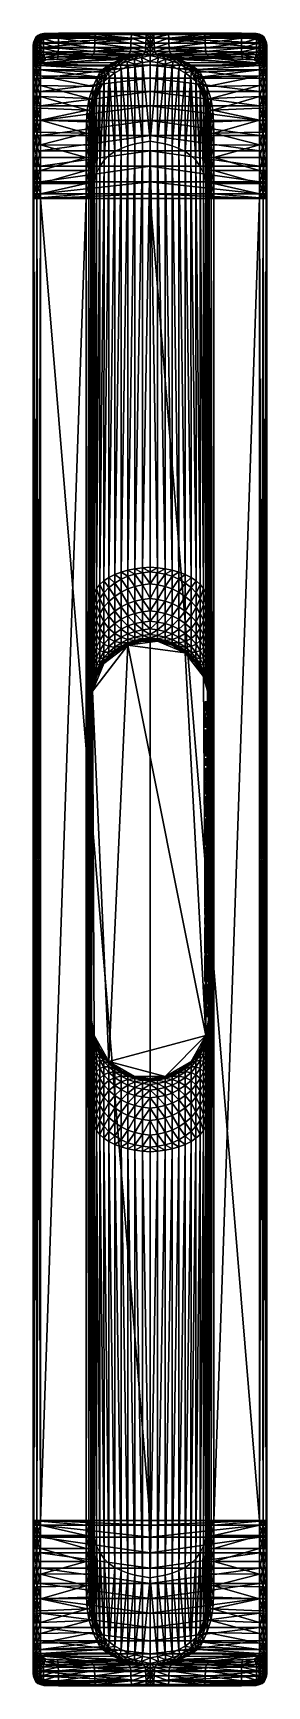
# Model space of a CAD drawing. Header units: millimetres. Extents: x 1184 to 1688, y 1166 to 1618.
# Drawn here: x 1623.6 to 1687.6, y 1165.7 to 1617.9 of the extents above.
import ezdxf

# ---------------------------------------------------------------- set-up
doc = ezdxf.new("R2010")
doc.units = ezdxf.units.MM

msp = doc.modelspace()

# ---------------------------------------------------------------- meshes
mesh = msp.add_polyface()
corners = [(1623.64, 1610.36, 399.57), (1623.64, 1612.31, 397.63), (1623.64, 1610.99, 396.53), (1623.69, 1612.28, 395.1), (1623.69, 1610.93, 394.05), (1623.69, 1613.63, 396.15), (1626.53, 1613.65, 391.09), (1625.53, 1613.42, 391.33), (1625.53, 1614.77, 392.34), (1624.75, 1614.4, 392.76), (1624.75, 1613.05, 391.74), (1624.19, 1612.52, 392.31), (1624.19, 1613.87, 393.33), (1623.86, 1613.2, 394.07), (1623.86, 1611.84, 393.05), (1623.86, 1614.56, 395.1), (1626.03, 1611.05, 390.64), (1625.65, 1611.7, 390.31), (1626.6, 1611.92, 390.08), (1625.46, 1610.79, 390.93), (1624.93, 1611.35, 390.69), (1625.07, 1610.4, 391.34), (1624.41, 1610.86, 391.22), (1626.16, 1610.31, 391.44), (1624.64, 1612, 401.13), (1623.89, 1611.82, 400.95), (1623.89, 1608.89, 403.45), (1625.64, 1612, 401.14), (1624.64, 1609.07, 403.63), (1624.64, 1614.01, 399.12), (1623.89, 1613.84, 398.93), (1625.64, 1613.98, 399.16), (1623.64, 1611.27, 400.43), (1623.64, 1613.27, 398.43), (1623.69, 1614.61, 396.91), (1626.53, 1612.67, 390.35), (1625.53, 1612.44, 390.6), (1624.75, 1612.07, 391.01), (1624.19, 1611.54, 391.58), (1623.86, 1610.86, 392.31)]
mesh.append_faces([[corners[k] for k in face] for face in [(0, 1, 2), (2, 3, 4), (1, 5, 3), (3, 2, 1), (6, 7, 8), (9, 8, 7), (7, 10, 9), (10, 11, 12), (12, 9, 10), (13, 12, 11), (11, 14, 13), (12, 13, 15), (13, 3, 5), (5, 15, 13), (14, 4, 3), (3, 13, 14), (16, 17, 18), (19, 20, 17), (17, 16, 19), (21, 22, 20), (20, 19, 21), (23, 19, 16), (24, 25, 26), (27, 24, 28), (29, 30, 25), (25, 24, 29), (24, 27, 31), (31, 29, 24), (26, 25, 32), (33, 34, 5), (5, 1, 33), (34, 33, 30), (33, 32, 25), (25, 30, 33), (1, 0, 32), (32, 33, 1), (35, 36, 7), (7, 6, 35), (18, 17, 36), (36, 35, 18), (37, 38, 11), (11, 10, 37), (20, 22, 38), (38, 37, 20), (37, 36, 17), (17, 20, 37), (10, 7, 36), (36, 37, 10), (4, 14, 39), (39, 38, 22), (14, 11, 38), (38, 39, 14)]], dxfattribs={"vtx2": -1})
mesh = msp.add_polyface()
corners = [(1626.53, 1614.99, 392.1), (1625.53, 1614.77, 392.34), (1625.53, 1616.12, 393.36), (1626.53, 1616.34, 393.11), (1626.53, 1613.65, 391.09), (1624.75, 1615.75, 393.77), (1624.75, 1614.4, 392.76), (1624.19, 1613.87, 393.33), (1624.19, 1615.23, 394.35), (1623.86, 1614.56, 395.1), (1624.68, 1615.32, 397.62), (1623.94, 1615.19, 397.39), (1623.89, 1613.84, 398.93), (1624.64, 1614.01, 399.12), (1625.64, 1613.98, 399.16), (1625.68, 1615.23, 397.72), (1624.82, 1616.15, 396.66), (1624.1, 1616.1, 396.35), (1625.07, 1616.68, 396.06), (1624.41, 1616.73, 395.63), (1625.78, 1615.96, 396.89), (1625.95, 1616.35, 396.44), (1625.46, 1617.05, 395.64), (1624.93, 1617.2, 395.09), (1626.03, 1617.31, 395.34), (1625.65, 1617.54, 394.7), (1626.16, 1616.59, 396.17), (1626.52, 1616.73, 396.01), (1626.82, 1617.47, 395.16), (1623.69, 1614.61, 396.91), (1626.53, 1617.31, 393.84), (1625.53, 1617.09, 394.09), (1626.6, 1617.75, 394.47), (1624.75, 1616.73, 394.51), (1624.19, 1616.21, 395.09), (1623.86, 1615.55, 395.84), (1623.69, 1613.63, 396.15)]
mesh.append_faces([[corners[k] for k in face] for face in [(27, 21, 15)]], dxfattribs={"vtx0": -1, "vtx1": -1, "vtx2": -1})
mesh.append_faces([[corners[k] for k in face] for face in [(0, 1, 2), (2, 3, 0), (1, 0, 4), (5, 2, 1), (1, 6, 5), (6, 7, 8), (8, 5, 6), (9, 8, 7), (10, 11, 12), (12, 13, 10), (13, 14, 15), (15, 10, 13), (16, 17, 11), (11, 10, 16), (18, 19, 17), (17, 16, 18), (16, 20, 21), (21, 18, 16), (10, 15, 20), (20, 16, 10), (22, 23, 19), (19, 18, 22), (24, 25, 23), (23, 22, 24), (22, 26, 27), (27, 24, 22), (18, 21, 26), (26, 22, 18), (25, 24, 28), (12, 11, 29), (30, 31, 25), (25, 32, 30), (3, 2, 31), (31, 30, 3), (33, 31, 2), (2, 5, 33), (23, 25, 31), (31, 33, 23), (33, 34, 19), (19, 23, 33), (5, 8, 34), (34, 33, 5), (35, 34, 8), (8, 9, 35), (17, 19, 34), (34, 35, 17), (35, 29, 11), (11, 17, 35), (9, 36, 29), (29, 35, 9), (27, 26, 21), (21, 20, 15)]], dxfattribs={"vtx2": -1})
mesh = msp.add_polyface()
corners = [(1640.51, 1615.14, 391.93), (1630.58, 1615.1, 391.97), (1630.59, 1616.45, 392.98), (1640.57, 1616.49, 392.94), (1640.45, 1613.8, 390.92), (1630.56, 1613.76, 390.96), (1626.53, 1614.99, 392.1), (1626.53, 1613.65, 391.09), (1626.53, 1616.34, 393.11), (1626.82, 1611.23, 390.46), (1626.6, 1611.92, 390.08), (1630.53, 1612.03, 389.96), (1630.46, 1611.36, 390.32), (1626.03, 1611.05, 390.64), (1626.52, 1610.46, 391.29), (1627.12, 1610.57, 391.16), (1639.52, 1611.51, 390.16), (1640.17, 1612.1, 389.89), (1638.67, 1610.98, 390.72), (1630.37, 1610.72, 391), (1646.31, 1611.05, 390.65), (1648.64, 1611.63, 390.03), (1626.82, 1617.47, 395.16), (1626.6, 1617.75, 394.47), (1625.65, 1617.54, 394.7), (1630.75, 1617.56, 395.05), (1630.64, 1617.85, 394.35), (1627.12, 1616.84, 395.88), (1630.88, 1616.91, 395.8), (1626.03, 1617.31, 395.34), (1626.52, 1616.73, 396.01), (1640.69, 1617.59, 395.02), (1640.64, 1617.89, 394.31), (1640.74, 1616.93, 395.77), (1640.41, 1612.82, 390.19), (1630.55, 1612.78, 390.23), (1640.61, 1617.46, 393.67), (1630.6, 1617.42, 393.71), (1626.53, 1617.31, 393.84), (1626.53, 1612.67, 390.35), (1655.64, 1612, 401.14), (1625.64, 1612, 401.14), (1625.64, 1609.07, 403.63), (1655.64, 1613.98, 399.16), (1625.64, 1613.98, 399.16), (1650.41, 1616.37, 396.41), (1625.68, 1615.23, 397.72), (1654.64, 1616.54, 396.22)]
mesh.append_faces([[corners[k] for k in face] for face in [(45, 28, 30), (45, 30, 46)]], dxfattribs={"vtx0": -1, "vtx1": -1, "vtx2": -1})
mesh.append_faces([[corners[k] for k in face] for face in [(47, 46, 44)]], dxfattribs={"vtx0": -1, "vtx2": -1})
mesh.append_faces([[corners[k] for k in face] for face in [(0, 1, 2), (2, 3, 0), (4, 5, 1), (1, 0, 4), (6, 1, 5), (5, 7, 6), (8, 2, 1), (1, 6, 8), (9, 10, 11), (11, 12, 9), (10, 9, 13), (14, 13, 9), (15, 9, 12), (16, 12, 11), (11, 17, 16), (18, 19, 12), (12, 16, 18), (20, 18, 16), (21, 16, 17), (22, 23, 24), (25, 26, 23), (23, 22, 25), (22, 27, 28), (28, 25, 22), (29, 30, 27), (27, 22, 29), (31, 32, 26), (26, 25, 31), (25, 28, 33), (33, 31, 25), (34, 35, 5), (5, 4, 34), (17, 11, 35), (35, 34, 17), (36, 37, 26), (26, 32, 36), (3, 2, 37), (37, 36, 3), (38, 37, 2), (2, 8, 38), (23, 26, 37), (37, 38, 23), (39, 35, 11), (11, 10, 39), (7, 5, 35), (35, 39, 7), (40, 41, 42), (43, 44, 41), (45, 33, 28), (28, 27, 30)]], dxfattribs={"vtx2": -1})
mesh = msp.add_polyface()
corners = [(1640.51, 1615.14, 391.93), (1650.44, 1615.14, 391.93), (1650.36, 1613.8, 390.92), (1640.45, 1613.8, 390.92), (1640.57, 1616.49, 392.94), (1650.53, 1616.49, 392.94), (1649.86, 1612.13, 389.86), (1653.9, 1612.14, 389.84), (1652.44, 1611.67, 389.99), (1640.17, 1612.1, 389.89), (1648.64, 1611.63, 390.03), (1650.65, 1617.59, 395.02), (1650.63, 1617.89, 394.31), (1640.64, 1617.89, 394.31), (1640.69, 1617.59, 395.02), (1640.74, 1616.93, 395.77), (1650.41, 1616.37, 396.41), (1654.64, 1617.59, 395.02), (1654.63, 1617.89, 394.31), (1655.64, 1617.59, 395.02), (1655.64, 1617.89, 394.31), (1654.64, 1616.54, 396.22), (1655.64, 1616.54, 396.22), (1654.51, 1615.14, 391.93), (1655.64, 1615.14, 391.93), (1655.64, 1613.8, 390.92), (1654.45, 1613.8, 390.92), (1654.57, 1616.49, 392.94), (1655.64, 1616.49, 392.94), (1640.41, 1612.82, 390.19), (1650.3, 1612.82, 390.19), (1640.61, 1617.46, 393.67), (1650.59, 1617.46, 393.67), (1654.61, 1617.46, 393.67), (1655.64, 1617.46, 393.67), (1654.41, 1612.82, 390.19), (1655.64, 1612.82, 390.19), (1655.64, 1611.76, 389.69), (1625.64, 1612, 401.14), (1655.64, 1612, 401.14), (1655.64, 1613.98, 399.16), (1625.68, 1615.23, 397.72), (1625.64, 1613.98, 399.16)]
mesh.append_faces([[corners[k] for k in face] for face in [(40, 21, 42)]], dxfattribs={"vtx0": -1, "vtx1": -1})
mesh.append_faces([[corners[k] for k in face] for face in [(21, 16, 41)]], dxfattribs={"vtx1": -1, "vtx2": -1})
mesh.append_faces([[corners[k] for k in face] for face in [(0, 1, 2), (2, 3, 0), (4, 5, 1), (1, 0, 4), (6, 7, 8), (9, 6, 10), (11, 12, 13), (13, 14, 11), (14, 15, 16), (16, 11, 14), (17, 18, 12), (12, 11, 17), (19, 20, 18), (18, 17, 19), (17, 21, 22), (22, 19, 17), (11, 16, 21), (21, 17, 11), (23, 24, 25), (25, 26, 23), (27, 28, 24), (24, 23, 27), (23, 1, 5), (5, 27, 23), (26, 2, 1), (1, 23, 26), (29, 30, 6), (6, 9, 29), (3, 2, 30), (30, 29, 3), (31, 32, 5), (5, 4, 31), (13, 12, 32), (32, 31, 13), (33, 34, 28), (28, 27, 33), (18, 20, 34), (34, 33, 18), (33, 32, 12), (12, 18, 33), (27, 5, 32), (32, 33, 27), (35, 30, 2), (2, 26, 35), (7, 6, 30), (30, 35, 7), (35, 36, 37), (37, 7, 35), (26, 25, 36), (36, 35, 26), (38, 39, 40)]], dxfattribs={"vtx2": -1})
mesh = msp.add_polyface()
corners = [(1670.77, 1615.14, 391.93), (1670.83, 1613.8, 390.92), (1660.92, 1613.8, 390.92), (1660.83, 1615.14, 391.93), (1670.71, 1616.49, 392.94), (1660.75, 1616.49, 392.94), (1658.84, 1611.67, 389.99), (1657.38, 1612.14, 389.84), (1661.42, 1612.13, 389.86), (1660.63, 1617.59, 395.02), (1670.59, 1617.59, 395.02), (1670.64, 1617.89, 394.31), (1660.65, 1617.89, 394.31), (1660.87, 1616.37, 396.41), (1670.54, 1616.93, 395.77), (1656.64, 1617.59, 395.02), (1656.65, 1617.89, 394.31), (1655.64, 1617.59, 395.02), (1655.64, 1617.89, 394.31), (1655.64, 1616.54, 396.22), (1656.64, 1616.54, 396.22), (1656.77, 1615.14, 391.93), (1656.83, 1613.8, 390.92), (1655.64, 1613.8, 390.92), (1655.64, 1615.14, 391.93), (1656.71, 1616.49, 392.94), (1655.64, 1616.49, 392.94), (1660.98, 1612.82, 390.19), (1670.87, 1612.82, 390.19), (1670.67, 1617.46, 393.67), (1660.69, 1617.46, 393.67), (1656.67, 1617.46, 393.67), (1655.64, 1617.46, 393.67), (1656.87, 1612.82, 390.19), (1655.64, 1611.76, 389.69), (1655.64, 1612.82, 390.19), (1655.64, 1613.98, 399.16), (1655.64, 1612, 401.14), (1685.64, 1612, 401.14), (1685.6, 1615.23, 397.72), (1685.64, 1613.98, 399.16), (1654.64, 1616.54, 396.22)]
mesh.append_faces([[corners[k] for k in face] for face in [(36, 20, 19)]], dxfattribs={"vtx0": -1})
mesh.append_faces([[corners[k] for k in face] for face in [(39, 13, 20)]], dxfattribs={"vtx0": -1, "vtx2": -1})
mesh.append_faces([[corners[k] for k in face] for face in [(36, 40, 20)]], dxfattribs={"vtx1": -1, "vtx2": -1})
mesh.append_faces([[corners[k] for k in face] for face in [(0, 1, 2), (2, 3, 0), (4, 0, 3), (3, 5, 4), (6, 7, 8), (9, 10, 11), (11, 12, 9), (10, 9, 13), (13, 14, 10), (15, 9, 12), (12, 16, 15), (17, 15, 16), (16, 18, 17), (15, 17, 19), (19, 20, 15), (9, 15, 20), (20, 13, 9), (21, 22, 23), (23, 24, 21), (25, 21, 24), (24, 26, 25), (21, 25, 5), (5, 3, 21), (22, 21, 3), (3, 2, 22), (8, 27, 28), (1, 28, 27), (27, 2, 1), (29, 4, 5), (5, 30, 29), (11, 29, 30), (30, 12, 11), (31, 25, 26), (26, 32, 31), (16, 31, 32), (32, 18, 16), (31, 16, 12), (12, 30, 31), (25, 31, 30), (30, 5, 25), (33, 22, 2), (2, 27, 33), (7, 33, 27), (27, 8, 7), (33, 7, 34), (34, 35, 33), (22, 33, 35), (35, 23, 22), (36, 37, 38), (36, 19, 41)]], dxfattribs={"vtx2": -1})
mesh = msp.add_polyface()
corners = [(1670.77, 1615.14, 391.93), (1670.71, 1616.49, 392.94), (1680.69, 1616.45, 392.98), (1680.7, 1615.1, 391.97), (1670.83, 1613.8, 390.92), (1680.71, 1613.76, 390.96), (1684.75, 1614.99, 392.1), (1684.75, 1613.65, 391.09), (1684.75, 1616.34, 393.11), (1684.46, 1611.23, 390.46), (1680.82, 1611.36, 390.32), (1680.75, 1612.03, 389.96), (1684.68, 1611.92, 390.08), (1685.25, 1611.05, 390.64), (1684.16, 1610.57, 391.16), (1680.91, 1610.72, 391), (1671.76, 1611.51, 390.16), (1671.11, 1612.1, 389.89), (1672.61, 1610.98, 390.72), (1664.97, 1611.05, 390.65), (1662.63, 1611.63, 390.03), (1680.53, 1617.56, 395.05), (1684.46, 1617.47, 395.16), (1684.68, 1617.75, 394.47), (1680.64, 1617.85, 394.35), (1680.4, 1616.91, 395.8), (1684.16, 1616.84, 395.88), (1685.25, 1617.31, 395.34), (1684.76, 1616.73, 396.01), (1670.59, 1617.59, 395.02), (1670.64, 1617.89, 394.31), (1670.54, 1616.93, 395.77), (1670.87, 1612.82, 390.19), (1680.72, 1612.78, 390.23), (1661.42, 1612.13, 389.86), (1670.67, 1617.46, 393.67), (1680.68, 1617.42, 393.71), (1684.75, 1617.31, 393.84), (1684.75, 1612.67, 390.35), (1685.64, 1609.07, 403.63), (1685.64, 1612, 401.14), (1655.64, 1612, 401.14), (1685.64, 1613.98, 399.16), (1655.64, 1613.98, 399.16), (1660.87, 1616.37, 396.41), (1685.6, 1615.23, 397.72), (1656.64, 1616.54, 396.22)]
mesh.append_faces([[corners[k] for k in face] for face in [(28, 25, 44), (45, 28, 44)]], dxfattribs={"vtx0": -1, "vtx1": -1, "vtx2": -1})
mesh.append_faces([[corners[k] for k in face] for face in [(42, 45, 46)]], dxfattribs={"vtx1": -1, "vtx2": -1})
mesh.append_faces([[corners[k] for k in face] for face in [(0, 1, 2), (2, 3, 0), (4, 0, 3), (3, 5, 4), (6, 7, 5), (5, 3, 6), (8, 6, 3), (3, 2, 8), (9, 10, 11), (11, 12, 9), (13, 9, 12), (10, 9, 14), (14, 15, 10), (16, 17, 11), (11, 10, 16), (18, 16, 10), (10, 15, 18), (16, 18, 19), (17, 16, 20), (21, 22, 23), (23, 24, 21), (22, 21, 25), (25, 26, 22), (27, 22, 26), (26, 28, 27), (29, 21, 24), (24, 30, 29), (21, 29, 31), (31, 25, 21), (32, 4, 5), (5, 33, 32), (17, 32, 33), (33, 11, 17), (32, 17, 34), (35, 30, 24), (24, 36, 35), (1, 35, 36), (36, 2, 1), (37, 8, 2), (2, 36, 37), (23, 37, 36), (36, 24, 23), (38, 12, 11), (11, 33, 38), (7, 38, 33), (33, 5, 7), (39, 40, 41), (40, 42, 43), (28, 26, 25), (25, 31, 44)]], dxfattribs={"vtx2": -1})
mesh = msp.add_polyface()
corners = [(1684.75, 1614.99, 392.1), (1684.75, 1616.34, 393.11), (1685.75, 1616.12, 393.36), (1685.75, 1614.77, 392.34), (1684.75, 1613.65, 391.09), (1686.53, 1615.75, 393.77), (1686.53, 1614.4, 392.76), (1687.08, 1615.23, 394.35), (1687.08, 1613.87, 393.33), (1687.42, 1614.56, 395.1), (1686.59, 1615.32, 397.62), (1686.64, 1614.01, 399.12), (1687.39, 1613.84, 398.93), (1687.34, 1615.19, 397.39), (1685.6, 1615.23, 397.72), (1685.64, 1613.98, 399.16), (1686.46, 1616.15, 396.66), (1687.18, 1616.1, 396.35), (1686.21, 1616.68, 396.06), (1686.86, 1616.73, 395.63), (1685.33, 1616.35, 396.44), (1685.5, 1615.96, 396.89), (1685.82, 1617.05, 395.64), (1686.35, 1617.2, 395.09), (1685.25, 1617.31, 395.34), (1685.63, 1617.54, 394.7), (1684.76, 1616.73, 396.01), (1685.11, 1616.59, 396.17), (1684.46, 1617.47, 395.16), (1684.68, 1617.75, 394.47), (1687.58, 1614.61, 396.91), (1684.75, 1617.31, 393.84), (1685.75, 1617.09, 394.09), (1686.53, 1616.73, 394.51), (1687.08, 1616.21, 395.09), (1687.42, 1615.55, 395.84)]
mesh.append_faces([[corners[k] for k in face] for face in [(14, 20, 26)]], dxfattribs={"vtx0": -1, "vtx1": -1, "vtx2": -1})
mesh.append_faces([[corners[k] for k in face] for face in [(0, 1, 2), (2, 3, 0), (4, 0, 3), (5, 6, 3), (3, 2, 5), (6, 5, 7), (7, 8, 6), (8, 7, 9), (10, 11, 12), (12, 13, 10), (11, 10, 14), (14, 15, 11), (16, 10, 13), (13, 17, 16), (18, 16, 17), (17, 19, 18), (16, 18, 20), (20, 21, 16), (10, 16, 21), (21, 14, 10), (22, 18, 19), (19, 23, 22), (24, 22, 23), (23, 25, 24), (22, 24, 26), (26, 27, 22), (18, 22, 27), (27, 20, 18), (28, 24, 25), (25, 29, 28), (30, 13, 12), (31, 29, 25), (25, 32, 31), (1, 31, 32), (32, 2, 1), (33, 5, 2), (2, 32, 33), (23, 33, 32), (32, 25, 23), (33, 23, 19), (19, 34, 33), (5, 33, 34), (34, 7, 5), (35, 9, 7), (7, 34, 35), (17, 35, 34), (34, 19, 17), (35, 17, 13), (13, 30, 35), (9, 35, 30), (14, 21, 20), (20, 27, 26)]], dxfattribs={"vtx2": -1})
mesh = msp.add_polyface()
corners = [(1687.64, 1610.99, 396.53), (1687.64, 1612.31, 397.63), (1687.64, 1610.36, 399.57), (1687.58, 1610.93, 394.05), (1687.58, 1612.28, 395.1), (1687.58, 1613.63, 396.15), (1685.75, 1614.77, 392.34), (1685.75, 1613.42, 391.33), (1684.75, 1613.65, 391.09), (1686.53, 1614.4, 392.76), (1686.53, 1613.05, 391.74), (1687.08, 1613.87, 393.33), (1687.08, 1612.52, 392.31), (1687.42, 1613.2, 394.07), (1687.42, 1611.84, 393.05), (1687.42, 1614.56, 395.1), (1684.68, 1611.92, 390.08), (1685.63, 1611.7, 390.31), (1685.25, 1611.05, 390.64), (1684.46, 1611.23, 390.46), (1684.76, 1610.46, 391.29), (1685.82, 1610.79, 390.93), (1686.35, 1611.35, 390.69), (1686.21, 1610.4, 391.34), (1686.86, 1610.86, 391.22), (1685.11, 1610.31, 391.44), (1687.39, 1608.89, 403.45), (1687.39, 1611.82, 400.95), (1686.64, 1612, 401.13), (1686.64, 1609.07, 403.63), (1685.64, 1612, 401.14), (1686.64, 1614.01, 399.12), (1687.39, 1613.84, 398.93), (1685.64, 1613.98, 399.16), (1687.64, 1613.27, 398.43), (1687.58, 1614.61, 396.91), (1687.64, 1611.27, 400.43), (1684.75, 1612.67, 390.35), (1685.75, 1612.44, 390.6), (1686.53, 1612.07, 391.01), (1687.08, 1611.54, 391.58), (1687.42, 1610.86, 392.31)]
mesh.append_faces([[corners[k] for k in face] for face in [(0, 1, 2), (3, 4, 0), (1, 0, 4), (4, 5, 1), (6, 7, 8), (9, 10, 7), (7, 6, 9), (10, 9, 11), (11, 12, 10), (13, 14, 12), (12, 11, 13), (15, 13, 11), (13, 15, 5), (5, 4, 13), (14, 13, 4), (4, 3, 14), (16, 17, 18), (19, 18, 20), (21, 18, 17), (17, 22, 21), (23, 21, 22), (22, 24, 23), (18, 21, 25), (26, 27, 28), (29, 28, 30), (31, 28, 27), (27, 32, 31), (28, 31, 33), (33, 30, 28), (34, 1, 5), (5, 35, 34), (32, 34, 35), (34, 32, 27), (27, 36, 34), (1, 34, 36), (36, 2, 1), (37, 8, 7), (7, 38, 37), (16, 37, 38), (38, 17, 16), (39, 10, 12), (12, 40, 39), (22, 39, 40), (40, 24, 22), (39, 22, 17), (17, 38, 39), (10, 39, 38), (38, 7, 10), (35, 5, 15), (41, 14, 3), (24, 40, 41), (14, 41, 40), (40, 12, 14)]], dxfattribs={"vtx2": -1})
mesh = msp.add_polyface()
corners = [(1623.64, 1606.33, 400.71), (1623.64, 1609.09, 398.39), (1623.64, 1607.83, 397.2), (1623.64, 1605.14, 399.44), (1623.64, 1607.51, 401.97), (1623.64, 1610.36, 399.57), (1623.64, 1610.99, 396.53), (1623.64, 1609.67, 395.42), (1623.69, 1610.93, 394.05), (1625.46, 1610.79, 390.93), (1626.16, 1610.31, 391.44), (1625.95, 1610.06, 391.7), (1625.07, 1610.4, 391.34), (1626.03, 1611.05, 390.64), (1626.52, 1610.46, 391.29), (1624.82, 1609.86, 391.92), (1624.1, 1610.21, 391.91), (1624.41, 1610.86, 391.22), (1624.69, 1609.06, 392.78), (1623.94, 1609.33, 392.86), (1625.78, 1609.66, 392.14), (1625.68, 1608.97, 392.88), (1624.64, 1607.91, 394.01), (1623.89, 1608.13, 394.14), (1624.64, 1606.16, 395.66), (1623.89, 1606.36, 395.83), (1625.64, 1607.87, 394.04), (1625.64, 1606.15, 395.67), (1624.64, 1609.07, 403.63), (1623.89, 1608.89, 403.45), (1623.89, 1605.41, 406.03), (1624.64, 1605.57, 406.23), (1624.64, 1612, 401.13), (1625.64, 1609.07, 403.63), (1625.64, 1612, 401.14), (1625.64, 1605.57, 406.23), (1623.64, 1606.91, 396.35), (1623.64, 1608.37, 402.89), (1623.64, 1611.27, 400.43), (1623.64, 1604.93, 405.44), (1623.64, 1608.72, 394.62), (1623.69, 1609.95, 393.29), (1623.86, 1610.86, 392.31), (1627.12, 1610.57, 391.16)]
mesh.append_faces([[corners[k] for k in face] for face in [(20, 10, 43)]], dxfattribs={"vtx0": -1, "vtx1": -1, "vtx2": -1})
mesh.append_faces([[corners[k] for k in face] for face in [(0, 1, 2), (2, 3, 0), (4, 5, 1), (1, 0, 4), (6, 1, 5), (7, 2, 1), (1, 6, 7), (8, 7, 6), (9, 10, 11), (11, 12, 9), (13, 14, 10), (15, 16, 17), (17, 12, 15), (18, 19, 16), (16, 15, 18), (15, 20, 21), (21, 18, 15), (12, 11, 20), (20, 15, 12), (22, 23, 19), (19, 18, 22), (24, 25, 23), (23, 22, 24), (22, 26, 27), (27, 24, 22), (18, 21, 26), (26, 22, 18), (28, 29, 30), (30, 31, 28), (29, 28, 32), (28, 33, 34), (31, 35, 33), (33, 28, 31), (3, 2, 36), (37, 38, 5), (5, 4, 37), (38, 37, 29), (30, 29, 37), (39, 37, 4), (40, 36, 2), (2, 7, 40), (23, 25, 36), (36, 40, 23), (40, 41, 19), (19, 23, 40), (7, 8, 41), (41, 40, 7), (42, 41, 8), (16, 19, 41), (41, 42, 16), (17, 16, 42), (20, 11, 10)]], dxfattribs={"vtx2": -1})
mesh = msp.add_polyface()
corners = [(1653.57, 1609.79, 389.78), (1651.53, 1609.34, 390.26), (1651.28, 1610.75, 390.42), (1653.29, 1611.2, 389.94), (1653.57, 1587.95, 387.37), (1655.64, 1610.15, 389.39), (1655.64, 1588.28, 386.99), (1655.64, 1611.76, 389.69), (1649.57, 1608.74, 390.9), (1647.71, 1607.96, 391.74), (1647.46, 1609.37, 391.9), (1649.32, 1610.15, 391.06), (1649.57, 1587.02, 388.48), (1651.53, 1587.56, 387.83), (1645.98, 1606.97, 392.79), (1644.43, 1605.86, 394.03), (1644.32, 1607.38, 394.03), (1645.73, 1608.38, 392.95), (1645.98, 1585.45, 390.39), (1647.71, 1586.32, 389.33), (1643.06, 1583.11, 393.07), (1643.09, 1604.69, 395.43), (1643.38, 1606.55, 394.95), (1652.44, 1611.67, 389.99), (1650.5, 1611.22, 390.47), (1653.9, 1612.14, 389.84), (1648.64, 1611.63, 390.03), (1649.86, 1612.13, 389.86), (1646.31, 1611.05, 390.65), (1642.85, 1607.17, 394.79), (1643.62, 1607.89, 394.03), (1644.98, 1608.85, 393), (1646.71, 1609.84, 391.95), (1643.98, 1608.85, 393), (1645.71, 1609.84, 391.95), (1642.64, 1607.89, 394.03), (1648.57, 1610.62, 391.11), (1647.57, 1610.62, 391.11), (1639.52, 1611.51, 390.16), (1638.67, 1610.98, 390.72), (1625.64, 1601.87, 408.54), (1655.64, 1601.87, 408.54), (1655.64, 1605.57, 406.24), (1625.64, 1598.01, 410.54), (1655.64, 1598.01, 410.54), (1625.64, 1609.07, 403.63), (1655.64, 1609.07, 403.64), (1655.64, 1612, 401.14), (1625.64, 1605.57, 406.23)]
mesh.append_faces([[corners[k] for k in face] for face in [(0, 1, 2), (2, 3, 0), (1, 0, 4), (0, 5, 6), (3, 7, 5), (5, 0, 3), (8, 9, 10), (10, 11, 8), (9, 8, 12), (8, 1, 13), (11, 2, 1), (1, 8, 11), (14, 15, 16), (16, 17, 14), (15, 14, 18), (14, 9, 19), (17, 10, 9), (9, 14, 17), (20, 21, 15), (21, 22, 16), (16, 15, 21), (23, 3, 2), (2, 24, 23), (25, 7, 3), (3, 23, 25), (23, 26, 27), (24, 28, 26), (26, 23, 24), (29, 30, 16), (16, 22, 29), (31, 32, 10), (10, 17, 31), (33, 34, 32), (32, 31, 33), (31, 30, 35), (35, 33, 31), (17, 16, 30), (30, 31, 17), (36, 24, 2), (2, 11, 36), (37, 28, 24), (24, 36, 37), (36, 32, 34), (34, 37, 36), (11, 10, 32), (32, 36, 11), (38, 26, 28), (39, 28, 37), (40, 41, 42), (43, 44, 41), (45, 46, 47), (48, 42, 46)]], dxfattribs={"vtx2": -1})
mesh = msp.add_polyface()
corners = [(1643.09, 1604.69, 395.43), (1642.31, 1604.8, 396.45), (1642.71, 1605.99, 395.67), (1643.38, 1606.55, 394.95), (1641.91, 1602.51, 396.97), (1641.75, 1603.21, 397.32), (1640.98, 1600.29, 398.61), (1641.01, 1602.03, 398.51), (1640.32, 1597.81, 400.31), (1640.18, 1599.3, 400.4), (1639.79, 1600.04, 400.25), (1639.73, 1596.26, 402.19), (1639.18, 1596.75, 402.23), (1638.45, 1596.78, 402.21), (1638.98, 1600, 400.28), (1641.08, 1603.5, 397.8), (1642.17, 1605.96, 395.86), (1640.1, 1603.28, 397.95), (1641.25, 1605.91, 395.9), (1641.91, 1607.17, 394.79), (1642.64, 1607.89, 394.03), (1643.62, 1607.89, 394.03), (1642.85, 1607.17, 394.79), (1626.82, 1611.23, 390.46), (1627.12, 1610.57, 391.16), (1626.52, 1610.46, 391.29), (1630.46, 1611.36, 390.32), (1630.37, 1610.72, 391), (1625.64, 1597.36, 401.94), (1625.64, 1600.52, 400), (1625.64, 1603.58, 397.78), (1625.64, 1606.15, 395.67), (1625.64, 1607.87, 394.04), (1625.68, 1608.97, 392.88), (1643.98, 1608.85, 393), (1625.78, 1609.66, 392.14), (1645.71, 1609.84, 391.95), (1626.16, 1610.31, 391.44), (1638.67, 1610.98, 390.72), (1647.57, 1610.62, 391.11), (1655.64, 1605.57, 406.24), (1625.64, 1605.57, 406.23), (1625.64, 1601.87, 408.54), (1655.64, 1601.87, 408.54), (1625.64, 1598.01, 410.54), (1655.64, 1609.07, 403.64), (1625.64, 1609.07, 403.63)]
mesh.append_faces([[corners[k] for k in face] for face in [(18, 32, 19)]], dxfattribs={"vtx0": -1, "vtx1": -1})
mesh.append_faces([[corners[k] for k in face] for face in [(35, 24, 38), (35, 38, 39)]], dxfattribs={"vtx0": -1, "vtx1": -1, "vtx2": -1})
mesh.append_faces([[corners[k] for k in face] for face in [(36, 35, 39)]], dxfattribs={"vtx1": -1})
mesh.append_faces([[corners[k] for k in face] for face in [(0, 1, 2), (2, 3, 0), (4, 5, 1), (1, 0, 4), (6, 7, 5), (5, 4, 6), (8, 9, 7), (7, 6, 8), (10, 9, 11), (11, 12, 10), (12, 13, 14), (14, 10, 12), (11, 9, 8), (15, 1, 5), (5, 7, 15), (16, 2, 1), (1, 15, 16), (15, 17, 18), (18, 16, 15), (10, 14, 17), (17, 15, 10), (15, 7, 9), (9, 10, 15), (19, 20, 21), (21, 22, 19), (22, 16, 18), (18, 19, 22), (3, 2, 16), (16, 22, 3), (23, 24, 25), (26, 27, 24), (13, 28, 29), (29, 14, 13), (14, 29, 30), (30, 17, 14), (17, 30, 31), (31, 18, 17), (18, 31, 32), (32, 20, 19), (20, 32, 33), (33, 34, 20), (34, 33, 35), (35, 36, 34), (37, 25, 24), (24, 27, 38), (40, 41, 42), (43, 42, 44), (45, 46, 41)]], dxfattribs={"vtx2": -1})
mesh = msp.add_polyface()
corners = [(1657.71, 1609.79, 389.78), (1657.99, 1611.2, 389.94), (1660, 1610.75, 390.42), (1659.75, 1609.34, 390.26), (1657.71, 1587.95, 387.37), (1655.64, 1588.28, 386.99), (1655.64, 1610.15, 389.39), (1655.64, 1611.76, 389.69), (1661.71, 1608.74, 390.9), (1661.96, 1610.15, 391.06), (1663.82, 1609.37, 391.9), (1663.57, 1607.96, 391.74), (1661.71, 1587.02, 388.48), (1659.75, 1587.56, 387.83), (1665.3, 1606.97, 392.79), (1665.55, 1608.38, 392.95), (1666.96, 1607.38, 394.03), (1666.85, 1605.86, 394.03), (1665.3, 1585.45, 390.39), (1663.57, 1586.32, 389.33), (1668.18, 1604.69, 395.43), (1668.22, 1583.11, 393.07), (1667.9, 1606.55, 394.95), (1658.84, 1611.67, 389.99), (1660.78, 1611.22, 390.47), (1657.38, 1612.14, 389.84), (1661.42, 1612.13, 389.86), (1662.63, 1611.63, 390.03), (1664.97, 1611.05, 390.65), (1667.66, 1607.89, 394.03), (1668.43, 1607.17, 394.79), (1666.3, 1608.85, 393), (1664.57, 1609.84, 391.95), (1667.3, 1608.85, 393), (1665.57, 1609.84, 391.95), (1668.64, 1607.89, 394.03), (1662.71, 1610.62, 391.11), (1663.71, 1610.62, 391.11), (1671.76, 1611.51, 390.16), (1671.11, 1612.1, 389.89), (1672.61, 1610.98, 390.72), (1655.64, 1605.57, 406.24), (1655.64, 1601.87, 408.54), (1685.64, 1601.87, 408.54), (1655.64, 1598.01, 410.54), (1685.64, 1598.01, 410.54), (1655.64, 1612, 401.14), (1655.64, 1609.07, 403.64), (1685.64, 1609.07, 403.63), (1685.64, 1605.57, 406.23)]
mesh.append_faces([[corners[k] for k in face] for face in [(0, 1, 2), (2, 3, 0), (4, 0, 3), (5, 6, 0), (1, 0, 6), (6, 7, 1), (8, 9, 10), (10, 11, 8), (12, 8, 11), (13, 3, 8), (9, 8, 3), (3, 2, 9), (14, 15, 16), (16, 17, 14), (18, 14, 17), (19, 11, 14), (15, 14, 11), (11, 10, 15), (17, 20, 21), (20, 17, 16), (16, 22, 20), (23, 24, 2), (2, 1, 23), (25, 23, 1), (1, 7, 25), (26, 27, 23), (24, 23, 27), (27, 28, 24), (16, 29, 30), (31, 15, 10), (10, 32, 31), (33, 31, 32), (32, 34, 33), (31, 33, 35), (35, 29, 31), (15, 31, 29), (29, 16, 15), (36, 9, 2), (2, 24, 36), (37, 36, 24), (24, 28, 37), (36, 37, 34), (34, 32, 36), (9, 36, 32), (32, 10, 9), (28, 27, 38), (27, 26, 39), (37, 28, 40), (41, 42, 43), (42, 44, 45), (46, 47, 48), (47, 41, 49)]], dxfattribs={"vtx2": -1})
mesh = msp.add_polyface()
corners = [(1668.18, 1604.69, 395.43), (1667.9, 1606.55, 394.95), (1668.57, 1605.99, 395.67), (1668.97, 1604.79, 396.45), (1669.37, 1602.51, 396.97), (1669.53, 1603.21, 397.32), (1670.3, 1600.29, 398.61), (1670.27, 1602.03, 398.51), (1670.96, 1597.81, 400.31), (1671.1, 1599.3, 400.4), (1671.49, 1600.04, 400.25), (1672.1, 1596.75, 402.23), (1671.55, 1596.26, 402.19), (1672.3, 1600, 400.28), (1672.83, 1596.78, 402.21), (1670.2, 1603.5, 397.8), (1669.11, 1605.96, 395.86), (1670.03, 1605.91, 395.9), (1671.18, 1603.28, 397.95), (1668.43, 1607.17, 394.79), (1666.96, 1607.38, 394.03), (1669.37, 1607.17, 394.79), (1667.66, 1607.89, 394.03), (1668.64, 1607.89, 394.03), (1684.76, 1610.46, 391.29), (1684.16, 1610.57, 391.16), (1684.46, 1611.23, 390.46), (1685.64, 1600.52, 400), (1685.64, 1597.36, 401.94), (1685.64, 1603.58, 397.78), (1685.64, 1606.15, 395.67), (1685.64, 1607.87, 394.04), (1667.3, 1608.85, 393), (1685.6, 1608.97, 392.88), (1665.57, 1609.84, 391.95), (1685.5, 1609.66, 392.14), (1672.61, 1610.98, 390.72), (1680.91, 1610.72, 391), (1685.11, 1610.31, 391.44), (1663.71, 1610.62, 391.11), (1685.64, 1601.87, 408.54), (1685.64, 1605.57, 406.23), (1655.64, 1605.57, 406.24), (1685.64, 1598.01, 410.54), (1655.64, 1601.87, 408.54), (1685.64, 1609.07, 403.63), (1655.64, 1609.07, 403.64)]
mesh.append_faces([[corners[k] for k in face] for face in [(17, 31, 30)]], dxfattribs={"vtx0": -1})
mesh.append_faces([[corners[k] for k in face] for face in [(36, 25, 35), (39, 36, 35)]], dxfattribs={"vtx0": -1, "vtx1": -1, "vtx2": -1})
mesh.append_faces([[corners[k] for k in face] for face in [(34, 39, 35)]], dxfattribs={"vtx1": -1})
mesh.append_faces([[corners[k] for k in face] for face in [(17, 21, 31)]], dxfattribs={"vtx1": -1, "vtx2": -1})
mesh.append_faces([[corners[k] for k in face] for face in [(0, 1, 2), (2, 3, 0), (4, 0, 3), (3, 5, 4), (6, 4, 5), (5, 7, 6), (8, 6, 7), (7, 9, 8), (10, 11, 12), (12, 9, 10), (11, 10, 13), (13, 14, 11), (8, 9, 12), (15, 7, 5), (5, 3, 15), (16, 15, 3), (3, 2, 16), (15, 16, 17), (17, 18, 15), (10, 15, 18), (18, 13, 10), (15, 10, 9), (9, 7, 15), (19, 1, 20), (21, 19, 22), (22, 23, 21), (19, 21, 17), (17, 16, 19), (1, 19, 16), (16, 2, 1), (24, 25, 26), (14, 13, 27), (27, 28, 14), (13, 18, 29), (29, 27, 13), (18, 17, 30), (30, 29, 18), (21, 23, 31), (23, 32, 33), (33, 31, 23), (32, 34, 35), (35, 33, 32), (36, 37, 25), (25, 24, 38), (40, 41, 42), (43, 40, 44), (41, 45, 46)]], dxfattribs={"vtx2": -1})
mesh = msp.add_polyface()
corners = [(1687.64, 1607.83, 397.2), (1687.64, 1609.09, 398.39), (1687.64, 1606.33, 400.71), (1687.64, 1607.51, 401.97), (1687.64, 1610.36, 399.57), (1687.64, 1610.99, 396.53), (1687.64, 1609.67, 395.42), (1687.58, 1610.93, 394.05), (1685.82, 1610.79, 390.93), (1686.21, 1610.4, 391.34), (1685.33, 1610.06, 391.7), (1685.11, 1610.31, 391.44), (1684.76, 1610.46, 391.29), (1685.25, 1611.05, 390.64), (1686.46, 1609.86, 391.92), (1686.86, 1610.86, 391.22), (1687.18, 1610.21, 391.91), (1686.59, 1609.06, 392.78), (1687.34, 1609.33, 392.86), (1685.6, 1608.97, 392.88), (1685.5, 1609.66, 392.14), (1686.64, 1607.91, 394.01), (1687.39, 1608.13, 394.14), (1686.64, 1606.16, 395.66), (1687.39, 1606.36, 395.83), (1685.64, 1606.15, 395.67), (1685.64, 1607.87, 394.04), (1686.64, 1609.07, 403.63), (1686.64, 1605.57, 406.23), (1687.39, 1605.41, 406.03), (1687.39, 1608.89, 403.45), (1686.64, 1612, 401.13), (1685.64, 1612, 401.14), (1685.64, 1609.07, 403.63), (1685.64, 1605.57, 406.23), (1687.64, 1606.91, 396.35), (1687.64, 1605.14, 399.44), (1687.64, 1608.37, 402.89), (1687.64, 1611.27, 400.43), (1687.39, 1611.82, 400.95), (1687.64, 1604.93, 405.44), (1687.64, 1608.72, 394.62), (1687.58, 1609.95, 393.29), (1687.42, 1610.86, 392.31), (1684.16, 1610.57, 391.16)]
mesh.append_faces([[corners[k] for k in face] for face in [(44, 11, 20)]], dxfattribs={"vtx0": -1, "vtx1": -1, "vtx2": -1})
mesh.append_faces([[corners[k] for k in face] for face in [(0, 1, 2), (3, 2, 1), (1, 4, 3), (4, 1, 5), (6, 5, 1), (1, 0, 6), (5, 6, 7), (8, 9, 10), (10, 11, 8), (11, 12, 13), (14, 9, 15), (15, 16, 14), (17, 14, 16), (16, 18, 17), (14, 17, 19), (19, 20, 14), (9, 14, 20), (20, 10, 9), (21, 17, 18), (18, 22, 21), (23, 21, 22), (22, 24, 23), (21, 23, 25), (25, 26, 21), (17, 21, 26), (26, 19, 17), (27, 28, 29), (29, 30, 27), (31, 27, 30), (32, 33, 27), (28, 27, 33), (33, 34, 28), (35, 0, 36), (37, 3, 4), (4, 38, 37), (30, 37, 38), (38, 39, 30), (37, 30, 29), (3, 37, 40), (41, 6, 0), (0, 35, 41), (22, 41, 35), (35, 24, 22), (41, 22, 18), (18, 42, 41), (6, 41, 42), (42, 7, 6), (7, 42, 43), (16, 43, 42), (42, 18, 16), (43, 16, 15), (11, 10, 20)]], dxfattribs={"vtx2": -1})
mesh = msp.add_polyface()
corners = [(1623.64, 1599.62, 405.24), (1623.64, 1596.05, 407.07), (1623.64, 1596.9, 408.57), (1623.64, 1600.59, 406.67), (1623.64, 1598.64, 403.81), (1623.64, 1603.05, 403.12), (1623.64, 1601.96, 401.77), (1623.64, 1604.14, 404.46), (1623.64, 1606.33, 400.71), (1623.64, 1607.51, 401.97), (1623.64, 1605.14, 399.44), (1624.64, 1603.58, 397.78), (1623.89, 1603.76, 397.97), (1623.89, 1606.36, 395.83), (1624.64, 1606.16, 395.66), (1624.64, 1600.52, 400), (1623.89, 1600.69, 400.2), (1625.64, 1603.58, 397.78), (1625.64, 1600.52, 400), (1625.64, 1606.15, 395.67), (1624.64, 1597.36, 401.94), (1623.89, 1597.5, 402.15), (1625.64, 1597.36, 401.94), (1624.64, 1601.87, 408.54), (1623.89, 1601.73, 408.33), (1623.89, 1597.89, 410.32), (1624.64, 1598.01, 410.54), (1624.64, 1605.57, 406.23), (1623.89, 1605.41, 406.03), (1625.64, 1601.87, 408.54), (1625.64, 1605.57, 406.23), (1625.64, 1598.01, 410.54), (1623.64, 1597.93, 402.78), (1623.64, 1601.17, 400.79), (1623.64, 1601.3, 407.7), (1623.64, 1604.93, 405.44), (1623.64, 1597.51, 409.66), (1623.64, 1604.28, 398.53), (1623.64, 1606.91, 396.35), (1623.64, 1608.37, 402.89)]
mesh.append_faces([[corners[k] for k in face] for face in [(0, 1, 2), (2, 3, 0), (1, 0, 4), (0, 5, 6), (6, 4, 0), (3, 7, 5), (5, 0, 3), (8, 5, 7), (7, 9, 8), (10, 6, 5), (5, 8, 10), (11, 12, 13), (13, 14, 11), (15, 16, 12), (12, 11, 15), (11, 17, 18), (18, 15, 11), (14, 19, 17), (17, 11, 14), (20, 21, 16), (16, 15, 20), (15, 18, 22), (22, 20, 15), (23, 24, 25), (25, 26, 23), (27, 28, 24), (24, 23, 27), (23, 29, 30), (30, 27, 23), (26, 31, 29), (29, 23, 26), (32, 33, 16), (16, 21, 32), (4, 6, 33), (33, 32, 4), (34, 35, 7), (7, 3, 34), (24, 28, 35), (35, 34, 24), (34, 36, 25), (25, 24, 34), (3, 2, 36), (36, 34, 3), (37, 33, 6), (6, 10, 37), (12, 16, 33), (33, 37, 12), (37, 38, 13), (13, 12, 37), (38, 37, 10), (39, 35, 28), (9, 7, 35)]], dxfattribs={"vtx2": -1})
mesh = msp.add_polyface()
corners = [(1653.57, 1587.95, 387.37), (1651.53, 1587.56, 387.83), (1651.53, 1609.34, 390.26), (1649.57, 1587.02, 388.48), (1647.71, 1586.32, 389.33), (1647.71, 1607.96, 391.74), (1649.57, 1608.74, 390.9), (1645.98, 1585.45, 390.39), (1644.42, 1584.38, 391.65), (1644.43, 1605.86, 394.03), (1645.98, 1606.97, 392.79), (1643.09, 1604.69, 395.43), (1643.06, 1583.11, 393.07), (1641.9, 1581.41, 394.63), (1641.91, 1602.51, 396.97), (1640.98, 1600.29, 398.61), (1640.98, 1579.52, 396.29), (1640.32, 1577.32, 398.03), (1640.32, 1597.81, 400.31), (1638.92, 1580.28, 407.48), (1639.46, 1580.25, 407.23), (1639.46, 1576.69, 407.51), (1638.92, 1583.82, 406.93), (1639.46, 1583.77, 406.68), (1638.92, 1587.23, 406.13), (1639.46, 1587.12, 405.91), (1639.18, 1596.75, 402.23), (1639.73, 1596.26, 402.19), (1639.53, 1593.14, 403.74), (1639.91, 1594.86, 402.03), (1639.71, 1591.9, 403.52), (1639.91, 1574.72, 399.79), (1639.64, 1571.07, 401.6), (1639.64, 1576.64, 406.76), (1639.64, 1580.16, 406.49), (1639.64, 1580.03, 405.5), (1639.64, 1576.57, 405.76), (1639.64, 1583.62, 405.95), (1639.64, 1583.43, 404.97), (1639.64, 1586.78, 405.25), (1639.64, 1586.34, 404.38), (1639.64, 1589.37, 404.52), (1639.46, 1590.17, 404.96), (1639.64, 1588.32, 403.93), (1638.92, 1590.45, 405.1), (1638.99, 1593.58, 403.81), (1625.64, 1577.21, 415.7), (1655.64, 1577.21, 415.71), (1655.64, 1581.47, 415.35), (1625.64, 1585.71, 414.63), (1655.64, 1585.71, 414.64), (1655.64, 1589.9, 413.6), (1625.64, 1581.47, 415.34), (1625.64, 1594.01, 412.23), (1655.64, 1594.01, 412.23), (1655.64, 1598.01, 410.54), (1625.64, 1589.9, 413.59)]
mesh.append_faces([[corners[k] for k in face] for face in [(36, 38, 43)]], dxfattribs={"vtx0": -1, "vtx1": -1, "vtx2": -1})
mesh.append_faces([[corners[k] for k in face] for face in [(0, 1, 2), (3, 4, 5), (1, 3, 6), (7, 8, 9), (4, 7, 10), (11, 12, 13), (13, 14, 11), (9, 8, 12), (15, 16, 17), (17, 18, 15), (14, 13, 16), (16, 15, 14), (19, 20, 21), (22, 23, 20), (24, 25, 23), (26, 27, 28), (29, 30, 28), (28, 27, 29), (31, 32, 30), (30, 29, 31), (29, 18, 17), (17, 31, 29), (18, 29, 27), (33, 34, 35), (35, 36, 33), (21, 20, 34), (34, 33, 21), (37, 34, 20), (20, 23, 37), (38, 35, 34), (34, 37, 38), (37, 39, 40), (40, 38, 37), (23, 25, 39), (39, 37, 23), (41, 42, 28), (28, 30, 41), (39, 25, 42), (42, 41, 39), (41, 43, 40), (40, 39, 41), (30, 32, 43), (43, 41, 30), (44, 42, 25), (45, 28, 42), (46, 47, 48), (49, 50, 51), (52, 48, 50), (53, 54, 55), (56, 51, 54), (36, 35, 38), (38, 40, 43)]], dxfattribs={"vtx2": -1})
mesh = msp.add_polyface()
corners = [(1659.75, 1609.34, 390.26), (1659.75, 1587.56, 387.83), (1657.71, 1587.95, 387.37), (1657.71, 1609.79, 389.78), (1655.64, 1588.28, 386.99), (1663.57, 1607.96, 391.74), (1663.57, 1586.32, 389.33), (1661.71, 1587.02, 388.48), (1661.71, 1608.74, 390.9), (1666.85, 1605.86, 394.03), (1666.85, 1584.38, 391.65), (1665.3, 1585.45, 390.39), (1665.3, 1606.97, 392.79), (1668.18, 1604.69, 395.43), (1669.37, 1602.51, 396.97), (1669.38, 1581.41, 394.63), (1668.22, 1583.11, 393.07), (1670.3, 1600.29, 398.61), (1670.96, 1597.81, 400.31), (1670.96, 1577.32, 398.03), (1670.3, 1579.52, 396.29), (1671.75, 1593.14, 403.74), (1671.55, 1596.26, 402.19), (1672.1, 1596.75, 402.23), (1671.37, 1594.86, 402.03), (1671.57, 1591.9, 403.52), (1671.37, 1574.72, 399.79), (1671.64, 1571.07, 401.6), (1671.64, 1576.64, 406.76), (1671.64, 1576.57, 405.76), (1671.64, 1580.03, 405.5), (1671.64, 1580.16, 406.49), (1671.82, 1576.69, 407.51), (1671.82, 1580.25, 407.23), (1671.64, 1583.62, 405.95), (1671.82, 1583.77, 406.68), (1671.64, 1583.43, 404.97), (1671.64, 1586.34, 404.38), (1671.64, 1586.78, 405.25), (1671.82, 1587.12, 405.91), (1671.64, 1589.37, 404.52), (1671.82, 1590.17, 404.96), (1671.64, 1588.32, 403.93), (1672.36, 1590.45, 405.1), (1672.29, 1593.58, 403.81), (1655.64, 1581.47, 415.35), (1655.64, 1577.21, 415.71), (1685.64, 1577.21, 415.7), (1655.64, 1589.9, 413.6), (1655.64, 1585.71, 414.64), (1685.64, 1585.71, 414.63), (1685.64, 1581.47, 415.34), (1655.64, 1598.01, 410.54), (1655.64, 1594.01, 412.23), (1685.64, 1594.01, 412.23), (1685.64, 1589.9, 413.59), (1653.57, 1587.95, 387.37), (1653.57, 1609.79, 389.78), (1671.64, 1573.87, 405.86)]
mesh.append_faces([[corners[k] for k in face] for face in [(58, 30, 29)]], dxfattribs={"vtx0": -1})
mesh.append_faces([[corners[k] for k in face] for face in [(58, 36, 30)]], dxfattribs={"vtx0": -1, "vtx2": -1})
mesh.append_faces([[corners[k] for k in face] for face in [(0, 1, 2), (3, 2, 4), (5, 6, 7), (8, 7, 1), (9, 10, 11), (12, 11, 6), (13, 14, 15), (15, 16, 13), (16, 10, 9), (17, 18, 19), (19, 20, 17), (14, 17, 20), (20, 15, 14), (21, 22, 23), (24, 22, 21), (21, 25, 24), (26, 24, 25), (25, 27, 26), (24, 26, 19), (19, 18, 24), (22, 24, 18), (28, 29, 30), (30, 31, 28), (32, 28, 31), (31, 33, 32), (34, 35, 33), (33, 31, 34), (36, 34, 31), (31, 30, 36), (34, 36, 37), (37, 38, 34), (35, 34, 38), (38, 39, 35), (40, 25, 21), (21, 41, 40), (38, 40, 41), (41, 39, 38), (40, 38, 37), (37, 42, 40), (25, 40, 42), (42, 27, 25), (39, 41, 43), (41, 21, 44), (45, 46, 47), (48, 49, 50), (49, 45, 51), (52, 53, 54), (53, 48, 55), (4, 56, 57), (42, 37, 36)]], dxfattribs={"vtx2": -1})
mesh = msp.add_polyface()
corners = [(1687.64, 1599.62, 405.24), (1687.64, 1600.59, 406.67), (1687.64, 1596.9, 408.57), (1687.64, 1598.64, 403.81), (1687.64, 1596.05, 407.07), (1687.64, 1601.96, 401.77), (1687.64, 1603.05, 403.12), (1687.64, 1604.14, 404.46), (1687.64, 1606.33, 400.71), (1687.64, 1607.51, 401.97), (1687.64, 1605.14, 399.44), (1687.64, 1607.83, 397.2), (1686.64, 1603.58, 397.78), (1686.64, 1606.16, 395.66), (1687.39, 1606.36, 395.83), (1687.39, 1603.76, 397.97), (1686.64, 1600.52, 400), (1687.39, 1600.69, 400.2), (1685.64, 1600.52, 400), (1685.64, 1603.58, 397.78), (1685.64, 1606.15, 395.67), (1686.64, 1597.36, 401.94), (1687.39, 1597.5, 402.15), (1685.64, 1597.36, 401.94), (1686.64, 1601.87, 408.54), (1686.64, 1598.01, 410.54), (1687.39, 1597.89, 410.32), (1687.39, 1601.73, 408.33), (1686.64, 1605.57, 406.23), (1687.39, 1605.41, 406.03), (1685.64, 1605.57, 406.23), (1685.64, 1601.87, 408.54), (1685.64, 1598.01, 410.54), (1687.64, 1597.93, 402.78), (1687.64, 1601.17, 400.79), (1687.64, 1601.3, 407.7), (1687.64, 1604.93, 405.44), (1687.64, 1597.51, 409.66), (1687.64, 1604.28, 398.53), (1687.64, 1606.91, 396.35), (1687.64, 1608.37, 402.89)]
mesh.append_faces([[corners[k] for k in face] for face in [(0, 1, 2), (3, 0, 4), (0, 3, 5), (5, 6, 0), (1, 0, 6), (6, 7, 1), (8, 9, 7), (7, 6, 8), (10, 8, 6), (6, 5, 10), (8, 10, 11), (12, 13, 14), (14, 15, 12), (16, 12, 15), (15, 17, 16), (12, 16, 18), (18, 19, 12), (13, 12, 19), (19, 20, 13), (21, 16, 17), (17, 22, 21), (16, 21, 23), (23, 18, 16), (24, 25, 26), (26, 27, 24), (28, 24, 27), (27, 29, 28), (24, 28, 30), (30, 31, 24), (25, 24, 31), (31, 32, 25), (33, 22, 17), (17, 34, 33), (3, 33, 34), (34, 5, 3), (35, 1, 7), (7, 36, 35), (27, 35, 36), (36, 29, 27), (35, 27, 26), (26, 37, 35), (1, 35, 37), (37, 2, 1), (38, 10, 5), (5, 34, 38), (15, 38, 34), (34, 17, 15), (38, 15, 14), (14, 39, 38), (10, 38, 39), (29, 36, 40), (36, 7, 9)]], dxfattribs={"vtx2": -1})
mesh = msp.add_polyface()
corners = [(1623.64, 1584.76, 410.78), (1623.64, 1588.6, 409.85), (1623.64, 1588.04, 408.22), (1623.64, 1585.17, 412.45), (1623.64, 1589.17, 411.47), (1623.64, 1592.37, 408.61), (1623.64, 1593.08, 410.17), (1623.64, 1591.66, 407.04), (1623.64, 1596.05, 407.07), (1623.64, 1595.2, 405.57), (1623.64, 1596.9, 408.57), (1623.64, 1598.64, 403.81), (1624.64, 1594.09, 403.6), (1623.89, 1594.21, 403.83), (1623.89, 1597.5, 402.15), (1624.64, 1597.36, 401.94), (1625.64, 1594.09, 403.6), (1624.64, 1590.74, 404.99), (1623.89, 1590.84, 405.22), (1624.64, 1587.31, 406.1), (1623.89, 1587.39, 406.34), (1625.64, 1587.31, 406.1), (1625.64, 1590.74, 404.99), (1624.64, 1589.9, 413.59), (1623.89, 1589.82, 413.36), (1623.89, 1585.65, 414.39), (1624.64, 1585.71, 414.63), (1625.64, 1589.9, 413.59), (1624.64, 1594.01, 412.23), (1623.89, 1593.91, 412), (1624.64, 1598.01, 410.54), (1623.89, 1597.89, 410.32), (1623.64, 1584.06, 407.91), (1623.64, 1587.64, 407.05), (1623.64, 1584.36, 409.11), (1623.64, 1585.47, 413.66), (1623.64, 1589.57, 412.64), (1623.64, 1591.15, 405.91), (1623.64, 1594.59, 404.49), (1623.64, 1593.59, 411.31), (1623.64, 1597.51, 409.66), (1623.64, 1597.93, 402.78)]
mesh.append_faces([[corners[k] for k in face] for face in [(0, 1, 2), (3, 4, 1), (5, 1, 4), (4, 6, 5), (7, 2, 1), (1, 5, 7), (5, 8, 9), (9, 7, 5), (6, 10, 8), (8, 5, 6), (11, 9, 8), (12, 13, 14), (14, 15, 12), (16, 12, 15), (17, 18, 13), (13, 12, 17), (19, 20, 18), (18, 17, 19), (21, 19, 17), (22, 17, 12), (23, 24, 25), (25, 26, 23), (27, 23, 26), (28, 29, 24), (24, 23, 28), (30, 31, 29), (29, 28, 30), (32, 33, 20), (34, 2, 33), (35, 36, 4), (4, 3, 35), (25, 24, 36), (36, 35, 25), (37, 33, 2), (2, 7, 37), (18, 20, 33), (33, 37, 18), (37, 38, 13), (13, 18, 37), (7, 9, 38), (38, 37, 7), (39, 40, 10), (10, 6, 39), (29, 31, 40), (40, 39, 29), (39, 36, 24), (24, 29, 39), (6, 4, 36), (36, 39, 6), (41, 38, 9), (9, 11, 41), (14, 13, 38), (38, 41, 14)]], dxfattribs={"vtx2": -1})
mesh = msp.add_polyface()
corners = [(1639.46, 1576.69, 407.51), (1638.92, 1576.71, 407.76), (1638.92, 1580.28, 407.48), (1638.2, 1576.71, 407.76), (1638.2, 1580.28, 407.48), (1638.92, 1573.93, 407.86), (1639.46, 1580.25, 407.23), (1638.92, 1583.82, 406.93), (1639.46, 1583.77, 406.68), (1638.92, 1587.23, 406.13), (1638.2, 1583.82, 406.93), (1638.2, 1587.24, 406.12), (1639.53, 1593.14, 403.74), (1638.99, 1593.58, 403.81), (1639.18, 1596.75, 402.23), (1638.26, 1593.6, 403.8), (1638.45, 1596.78, 402.21), (1638.92, 1590.45, 405.1), (1638.2, 1590.46, 405.09), (1639.46, 1587.12, 405.91), (1639.46, 1590.17, 404.96), (1624.64, 1597.36, 401.94), (1625.64, 1597.36, 401.94), (1625.64, 1594.09, 403.6), (1624.64, 1590.74, 404.99), (1625.64, 1590.74, 404.99), (1625.64, 1587.31, 406.1), (1624.64, 1594.09, 403.6), (1624.64, 1583.82, 406.93), (1625.64, 1583.82, 406.93), (1625.64, 1580.28, 407.48), (1624.64, 1587.31, 406.1), (1624.64, 1576.71, 407.76), (1625.64, 1576.71, 407.76), (1625.64, 1573.93, 407.86), (1624.64, 1580.28, 407.48), (1624.64, 1577.21, 415.7), (1625.64, 1577.21, 415.7), (1625.64, 1581.47, 415.34), (1624.64, 1585.71, 414.63), (1625.64, 1585.71, 414.63), (1625.64, 1589.9, 413.59), (1624.64, 1581.47, 415.34), (1624.64, 1594.01, 412.23), (1625.64, 1594.01, 412.23), (1625.64, 1598.01, 410.54), (1624.64, 1598.01, 410.54), (1624.64, 1589.9, 413.59), (1655.64, 1581.47, 415.35), (1655.64, 1577.21, 415.71), (1625.64, 1573.92, 415.84), (1655.64, 1589.9, 413.6), (1655.64, 1585.71, 414.64), (1655.64, 1598.01, 410.54), (1655.64, 1594.01, 412.23)]
mesh.append_faces([[corners[k] for k in face] for face in [(0, 1, 2), (1, 3, 4), (4, 2, 1), (3, 1, 5), (6, 2, 7), (8, 7, 9), (7, 10, 11), (11, 9, 7), (2, 4, 10), (10, 7, 2), (12, 13, 14), (13, 15, 16), (16, 14, 13), (17, 18, 15), (15, 13, 17), (9, 11, 18), (18, 17, 9), (19, 9, 17), (20, 17, 13), (21, 22, 23), (24, 25, 26), (27, 23, 25), (28, 29, 30), (31, 26, 29), (32, 33, 34), (35, 30, 33), (36, 37, 38), (39, 40, 41), (42, 38, 40), (43, 44, 45), (45, 46, 43), (47, 41, 44), (44, 43, 47), (4, 3, 33), (33, 30, 4), (34, 33, 3), (10, 4, 30), (30, 29, 10), (10, 29, 26), (26, 11, 10), (18, 11, 26), (26, 25, 18), (18, 25, 23), (23, 15, 18), (16, 15, 23), (23, 22, 16), (48, 38, 37), (49, 37, 50), (51, 41, 40), (52, 40, 38), (53, 45, 44), (54, 44, 41)]], dxfattribs={"vtx2": -1})
mesh = msp.add_polyface()
corners = [(1672.36, 1580.28, 407.48), (1672.36, 1576.71, 407.76), (1671.82, 1576.69, 407.51), (1671.82, 1580.25, 407.23), (1673.08, 1580.28, 407.48), (1673.08, 1576.71, 407.76), (1672.36, 1583.82, 406.93), (1671.82, 1583.77, 406.68), (1672.36, 1587.23, 406.13), (1671.82, 1587.12, 405.91), (1673.08, 1587.24, 406.12), (1673.08, 1583.82, 406.93), (1672.1, 1596.75, 402.23), (1672.29, 1593.58, 403.81), (1671.75, 1593.14, 403.74), (1672.83, 1596.78, 402.21), (1673.02, 1593.6, 403.8), (1672.36, 1590.45, 405.1), (1673.08, 1590.46, 405.09), (1671.82, 1590.17, 404.96), (1686.64, 1597.36, 401.94), (1686.64, 1594.09, 403.6), (1685.64, 1594.09, 403.6), (1685.64, 1597.36, 401.94), (1686.64, 1590.74, 404.99), (1686.64, 1587.31, 406.1), (1685.64, 1587.31, 406.1), (1685.64, 1590.74, 404.99), (1685.64, 1580.28, 407.48), (1685.64, 1583.82, 406.93), (1686.64, 1583.82, 406.93), (1685.64, 1576.71, 407.76), (1686.64, 1580.28, 407.48), (1685.64, 1581.47, 415.34), (1685.64, 1577.21, 415.7), (1686.64, 1577.21, 415.7), (1685.64, 1589.9, 413.59), (1685.64, 1585.71, 414.63), (1686.64, 1585.71, 414.63), (1686.64, 1581.47, 415.34), (1685.64, 1598.01, 410.54), (1685.64, 1594.01, 412.23), (1686.64, 1594.01, 412.23), (1686.64, 1589.9, 413.59), (1685.64, 1573.93, 407.86), (1655.64, 1581.47, 415.35), (1685.64, 1573.92, 415.84), (1655.64, 1577.21, 415.71), (1655.64, 1589.9, 413.6), (1655.64, 1585.71, 414.64), (1655.64, 1598.01, 410.54), (1655.64, 1594.01, 412.23)]
mesh.append_faces([[corners[k] for k in face] for face in [(0, 1, 2), (2, 3, 0), (1, 0, 4), (4, 5, 1), (6, 0, 3), (3, 7, 6), (8, 6, 7), (7, 9, 8), (6, 8, 10), (10, 11, 6), (0, 6, 11), (11, 4, 0), (12, 13, 14), (13, 12, 15), (15, 16, 13), (17, 13, 16), (16, 18, 17), (8, 17, 18), (18, 10, 8), (17, 8, 9), (13, 17, 19), (20, 21, 22), (22, 23, 20), (24, 25, 26), (26, 27, 24), (27, 22, 21), (28, 29, 30), (29, 26, 25), (31, 28, 32), (33, 34, 35), (36, 37, 38), (37, 33, 39), (40, 41, 42), (41, 36, 43), (4, 28, 31), (31, 5, 4), (5, 31, 44), (11, 29, 28), (28, 4, 11), (11, 10, 26), (26, 29, 11), (18, 27, 26), (26, 10, 18), (18, 16, 22), (22, 27, 18), (15, 23, 22), (22, 16, 15), (34, 33, 45), (46, 34, 47), (37, 36, 48), (33, 37, 49), (41, 40, 50), (36, 41, 51)]], dxfattribs={"vtx2": -1})
mesh = msp.add_polyface()
corners = [(1687.64, 1588.04, 408.22), (1687.64, 1588.6, 409.85), (1687.64, 1584.76, 410.78), (1687.64, 1589.17, 411.47), (1687.64, 1585.17, 412.45), (1687.64, 1592.37, 408.61), (1687.64, 1593.08, 410.17), (1687.64, 1591.66, 407.04), (1687.64, 1595.2, 405.57), (1687.64, 1596.05, 407.07), (1687.64, 1596.9, 408.57), (1687.64, 1599.62, 405.24), (1687.64, 1598.64, 403.81), (1686.64, 1594.09, 403.6), (1686.64, 1597.36, 401.94), (1687.39, 1597.5, 402.15), (1687.39, 1594.21, 403.83), (1686.64, 1590.74, 404.99), (1687.39, 1590.84, 405.22), (1686.64, 1587.31, 406.1), (1687.39, 1587.39, 406.34), (1685.64, 1590.74, 404.99), (1686.64, 1589.9, 413.59), (1686.64, 1585.71, 414.63), (1687.39, 1585.65, 414.39), (1687.39, 1589.82, 413.36), (1685.64, 1589.9, 413.59), (1686.64, 1594.01, 412.23), (1687.39, 1593.91, 412), (1686.64, 1598.01, 410.54), (1687.39, 1597.89, 410.32), (1685.64, 1598.01, 410.54), (1685.64, 1594.01, 412.23), (1687.64, 1587.64, 407.05), (1687.64, 1584.36, 409.11), (1687.64, 1585.47, 413.66), (1687.64, 1589.57, 412.64), (1687.64, 1591.15, 405.91), (1687.64, 1594.59, 404.49), (1687.64, 1593.59, 411.31), (1687.64, 1597.51, 409.66), (1687.64, 1597.93, 402.78)]
mesh.append_faces([[corners[k] for k in face] for face in [(0, 1, 2), (1, 3, 4), (5, 6, 3), (3, 1, 5), (7, 5, 1), (1, 0, 7), (5, 7, 8), (8, 9, 5), (6, 5, 9), (9, 10, 6), (10, 9, 11), (9, 8, 12), (13, 14, 15), (15, 16, 13), (17, 13, 16), (16, 18, 17), (19, 17, 18), (18, 20, 19), (13, 17, 21), (22, 23, 24), (24, 25, 22), (23, 22, 26), (27, 22, 25), (25, 28, 27), (29, 27, 28), (28, 30, 29), (27, 29, 31), (22, 27, 32), (33, 0, 34), (35, 4, 3), (3, 36, 35), (24, 35, 36), (36, 25, 24), (37, 7, 0), (0, 33, 37), (18, 37, 33), (33, 20, 18), (37, 18, 16), (16, 38, 37), (7, 37, 38), (38, 8, 7), (39, 6, 10), (10, 40, 39), (28, 39, 40), (40, 30, 28), (39, 28, 25), (25, 36, 39), (6, 39, 36), (36, 3, 6), (41, 12, 8), (8, 38, 41), (15, 41, 38), (38, 16, 15)]], dxfattribs={"vtx2": -1})
mesh = msp.add_polyface()
corners = [(1623.64, 1573.92, 413.58), (1623.64, 1577.07, 413.45), (1623.64, 1576.96, 411.73), (1623.64, 1573.93, 411.85), (1623.64, 1576.85, 410.01), (1623.64, 1580.88, 411.41), (1623.64, 1580.62, 409.71), (1623.64, 1581.13, 413.11), (1623.64, 1584.76, 410.78), (1623.64, 1585.17, 412.45), (1623.64, 1584.36, 409.11), (1623.64, 1588.04, 408.22), (1623.64, 1588.6, 409.85), (1624.64, 1583.82, 406.93), (1623.89, 1583.88, 407.17), (1623.89, 1587.39, 406.34), (1624.64, 1587.31, 406.1), (1624.64, 1580.28, 407.48), (1623.89, 1580.32, 407.73), (1625.64, 1580.28, 407.48), (1625.64, 1583.82, 406.93), (1624.64, 1576.71, 407.76), (1623.89, 1576.72, 408.01), (1624.64, 1573.93, 407.86), (1625.64, 1576.71, 407.76), (1624.64, 1577.21, 415.7), (1623.89, 1577.19, 415.45), (1623.89, 1573.92, 415.59), (1624.64, 1581.47, 415.34), (1623.89, 1581.43, 415.09), (1625.64, 1581.47, 415.34), (1625.64, 1577.21, 415.7), (1624.64, 1573.92, 415.84), (1624.64, 1585.71, 414.63), (1623.89, 1585.65, 414.39), (1625.64, 1585.71, 414.63), (1623.64, 1573.93, 410.12), (1623.64, 1576.77, 408.77), (1623.64, 1573.93, 408.87), (1623.64, 1580.43, 408.48), (1623.64, 1577.15, 414.69), (1623.64, 1581.32, 414.34), (1623.64, 1573.92, 414.83), (1623.64, 1584.06, 407.91), (1623.64, 1587.64, 407.05), (1623.64, 1585.47, 413.66)]
mesh.append_faces([[corners[k] for k in face] for face in [(0, 1, 2), (3, 2, 4), (2, 5, 6), (6, 4, 2), (1, 7, 5), (5, 2, 1), (8, 5, 7), (7, 9, 8), (10, 6, 5), (5, 8, 10), (11, 10, 8), (12, 8, 9), (13, 14, 15), (15, 16, 13), (17, 18, 14), (14, 13, 17), (19, 17, 13), (20, 13, 16), (21, 22, 18), (18, 17, 21), (22, 21, 23), (24, 21, 17), (25, 26, 27), (28, 29, 26), (26, 25, 28), (30, 28, 25), (31, 25, 32), (33, 34, 29), (29, 28, 33), (35, 33, 28), (36, 4, 37), (38, 37, 22), (37, 39, 18), (18, 22, 37), (4, 6, 39), (39, 37, 4), (40, 41, 7), (7, 1, 40), (26, 29, 41), (41, 40, 26), (27, 26, 40), (42, 40, 1), (43, 39, 6), (6, 10, 43), (14, 18, 39), (39, 43, 14), (15, 14, 43), (44, 43, 10), (45, 41, 29), (29, 34, 45), (9, 7, 41), (41, 45, 9)]], dxfattribs={"vtx2": -1})
mesh = msp.add_polyface()
corners = [(1645.98, 1463.76, 376.75), (1644.42, 1462.39, 377.9), (1644.42, 1466.18, 379.04), (1645.98, 1459.76, 375.1), (1644.42, 1458.39, 376.25), (1643.05, 1460.83, 379.21), (1641.9, 1459.1, 380.65), (1641.9, 1463.23, 381.86), (1643.05, 1464.78, 380.38), (1643.05, 1456.83, 377.56), (1641.9, 1455.1, 379.01), (1640.98, 1457.24, 382.22), (1640.32, 1455.28, 383.86), (1640.32, 1459.8, 385.14), (1640.98, 1461.56, 383.45), (1640.98, 1453.24, 380.57), (1640.32, 1451.28, 382.22), (1639.91, 1453.24, 385.57), (1639.64, 1451.17, 387.31), (1639.64, 1456.12, 388.66), (1639.91, 1457.98, 386.88), (1645.98, 1456.37, 372.94), (1644.42, 1455, 374.08), (1645.98, 1453.6, 370.26), (1644.42, 1452.23, 371.4), (1643.05, 1453.44, 375.39), (1641.9, 1451.72, 376.84), (1643.05, 1450.67, 372.71), (1641.9, 1467.01, 382.69), (1640.32, 1464.76, 386.18), (1640.98, 1465.92, 384.38), (1639.64, 1462.36, 389.92), (1639.91, 1463.57, 388.03), (1623.64, 1210.82, 408.91), (1623.64, 1572.76, 408.91), (1623.89, 1572.77, 408.15), (1623.89, 1210.8, 408.15), (1624.64, 1572.78, 407.89), (1624.64, 1210.8, 407.89), (1625.64, 1572.78, 407.89), (1625.64, 1210.8, 407.89), (1638.2, 1572.78, 407.89), (1638.2, 1210.8, 407.89), (1638.92, 1572.78, 407.89), (1638.92, 1210.8, 407.89), (1639.46, 1572.77, 407.64), (1639.64, 1576.57, 405.76), (1639.64, 1588.32, 403.93), (1639.64, 1210.83, 405.89), (1639.64, 1572.74, 405.89)]
mesh.append_faces([[corners[k] for k in face] for face in [(46, 47, 48)]], dxfattribs={"vtx0": -1, "vtx1": -1, "vtx2": -1})
mesh.append_faces([[corners[k] for k in face] for face in [(46, 48, 49)]], dxfattribs={"vtx0": -1, "vtx2": -1})
mesh.append_faces([[corners[k] for k in face] for face in [(0, 1, 2), (3, 4, 1), (1, 0, 3), (5, 6, 7), (7, 8, 5), (9, 10, 6), (6, 5, 9), (5, 1, 4), (4, 9, 5), (8, 2, 1), (1, 5, 8), (11, 12, 13), (13, 14, 11), (15, 16, 12), (12, 11, 15), (11, 6, 10), (10, 15, 11), (14, 7, 6), (6, 11, 14), (17, 18, 19), (19, 20, 17), (17, 12, 16), (20, 13, 12), (12, 17, 20), (21, 22, 4), (4, 3, 21), (23, 24, 22), (22, 21, 23), (25, 26, 10), (10, 9, 25), (25, 22, 24), (24, 27, 25), (9, 4, 22), (22, 25, 9), (15, 10, 26), (8, 7, 28), (14, 13, 29), (29, 30, 14), (30, 28, 7), (7, 14, 30), (20, 19, 31), (31, 32, 20), (32, 29, 13), (13, 20, 32), (33, 34, 35), (36, 35, 37), (38, 37, 39), (40, 39, 41), (42, 41, 43), (44, 43, 45)]], dxfattribs={"vtx2": -1})
mesh = msp.add_polyface()
corners = [(1670.96, 1343.68, 0), (1649.57, 1450.45, 0), (1665.3, 1448.37, 0), (1670.3, 1441.86, 0), (1639.64, 1443.79, 383.5), (1639.64, 1441.02, 380.82), (1639.64, 1347.79, 358.08), (1639.64, 1447.17, 385.66), (1639.64, 1451.17, 387.31), (1639.64, 1456.12, 388.66), (1639.64, 1347.63, 364.54), (1639.64, 1462.36, 389.92), (1639.64, 1347.17, 369.68), (1639.64, 1588.32, 403.93), (1639.64, 1210.83, 405.89), (1670.64, 1422.79, 23.9), (1670.64, 1423.04, 23.28), (1670.64, 1423.22, 23.15), (1670.64, 1422.79, 20.42), (1670.64, 1426.26, 22.16), (1670.64, 1422.79, 22.16), (1670.64, 1422.56, 22.19), (1670.64, 1422.11, 20.51), (1670.64, 1422.35, 22.28), (1670.64, 1421.48, 20.77), (1670.64, 1422.17, 22.42), (1670.64, 1420.94, 21.19), (1670.64, 1422.03, 22.6), (1670.64, 1420.53, 21.73), (1670.64, 1421.95, 22.8), (1670.64, 1420.27, 22.35), (1670.64, 1421.92, 23.03), (1670.64, 1420.18, 23.03), (1670.64, 1420.18, 24.77), (1670.64, 1421.92, 24.77), (1670.64, 1421.95, 24.99), (1670.64, 1420.27, 25.45), (1670.64, 1422.03, 25.2), (1670.64, 1420.53, 26.07), (1670.64, 1422.17, 25.38), (1670.64, 1420.94, 26.61), (1670.64, 1422.35, 25.52), (1670.64, 1421.48, 27.03), (1670.64, 1422.56, 25.61), (1670.64, 1422.11, 27.29), (1670.64, 1422.79, 25.64), (1670.64, 1422.79, 27.38), (1670.64, 1424.96, 27.38), (1670.64, 1424.96, 25.64), (1670.64, 1425.11, 25.61), (1670.64, 1423.66, 23.03), (1670.64, 1424.96, 23.03), (1670.64, 1424.96, 24.77), (1670.64, 1423.66, 24.77), (1670.64, 1423.43, 23.06), (1670.64, 1423.43, 24.74), (1670.64, 1423.22, 24.65), (1670.64, 1423.04, 24.51), (1670.64, 1422.9, 24.33), (1670.64, 1422.82, 24.13), (1670.64, 1412.35, 25.64), (1670.64, 1414.09, 27.38), (1670.64, 1412.35, 27.38), (1670.64, 1412.13, 25.61), (1670.64, 1411.68, 27.29)]
mesh.append_faces([[corners[k] for k in face] for face in [(15, 17, 59)]], dxfattribs={"vtx0": -1, "vtx1": -1})
mesh.append_faces([[corners[k] for k in face] for face in [(0, 1, 2), (0, 2, 3), (13, 11, 14)]], dxfattribs={"vtx0": -1, "vtx1": -1, "vtx2": -1})
mesh.append_faces([[corners[k] for k in face] for face in [(18, 19, 20), (18, 20, 21), (22, 21, 23), (24, 23, 25), (26, 25, 27), (28, 27, 29), (30, 29, 31), (33, 31, 34), (33, 34, 35), (36, 35, 37), (38, 37, 39), (40, 39, 41), (42, 41, 43), (44, 43, 45), (47, 45, 48), (47, 48, 49), (50, 52, 53), (17, 53, 55), (17, 55, 56), (17, 56, 57), (17, 57, 58), (17, 58, 59), (60, 61, 62), (63, 62, 64)]], dxfattribs={"vtx0": -1, "vtx2": -1})
mesh.append_faces([[corners[k] for k in face] for face in [(4, 5, 6), (7, 4, 6), (8, 7, 6), (9, 8, 10), (11, 9, 12), (22, 18, 21), (24, 22, 23), (26, 24, 25), (28, 26, 27), (30, 28, 29), (32, 30, 31), (33, 32, 31), (36, 33, 35), (38, 36, 37), (40, 38, 39), (42, 40, 41), (44, 42, 43), (46, 44, 45), (47, 46, 45), (50, 51, 52), (54, 50, 53), (17, 54, 53), (63, 60, 62)]], dxfattribs={"vtx1": -1, "vtx2": -1})
mesh.append_faces([[corners[k] for k in face] for face in [(15, 16, 17)]], dxfattribs={"vtx2": -1})
mesh = msp.add_polyface()
corners = [(1655.64, 1588.28, 386.99), (1657.71, 1587.95, 387.37), (1657.71, 1471.59, 375.55), (1655.64, 1471.75, 375.29), (1659.75, 1587.56, 387.83), (1659.75, 1471.35, 375.94), (1661.71, 1587.02, 388.48), (1661.71, 1470.96, 376.55), (1663.57, 1586.32, 389.33), (1663.57, 1470.42, 377.39), (1665.3, 1585.45, 390.39), (1665.3, 1469.74, 378.44), (1666.85, 1584.38, 391.65), (1666.86, 1468.94, 379.69), (1668.22, 1583.11, 393.07), (1668.23, 1468.02, 381.11), (1669.38, 1581.41, 394.63), (1669.38, 1467.01, 382.69), (1670.3, 1579.52, 396.29), (1670.3, 1465.92, 384.38), (1670.96, 1577.32, 398.03), (1670.96, 1464.76, 386.18), (1671.37, 1574.72, 399.79), (1671.37, 1463.57, 388.03), (1671.64, 1571.07, 401.6), (1671.64, 1462.36, 389.92), (1655.64, 1470.47, 374.91), (1653.57, 1471.59, 375.55), (1653.57, 1587.95, 387.37), (1651.53, 1471.35, 375.94), (1651.53, 1587.56, 387.83), (1649.57, 1470.96, 376.55), (1649.57, 1587.02, 388.48), (1647.71, 1470.42, 377.39), (1647.71, 1586.32, 389.33), (1645.98, 1469.74, 378.44), (1645.98, 1585.45, 390.39), (1644.42, 1468.94, 379.69), (1644.42, 1584.38, 391.65), (1643.05, 1468.02, 381.11), (1643.06, 1583.11, 393.07), (1641.9, 1467.01, 382.69), (1641.9, 1581.41, 394.63), (1640.98, 1465.92, 384.38), (1640.98, 1579.52, 396.29), (1640.32, 1464.76, 386.18), (1640.32, 1577.32, 398.03), (1639.91, 1463.57, 388.03), (1639.91, 1574.72, 399.79), (1639.64, 1462.36, 389.92), (1639.64, 1571.07, 401.6), (1671.64, 1588.32, 403.93), (1671.64, 1583.43, 404.97), (1639.64, 1588.32, 403.93)]
mesh.append_faces([[corners[k] for k in face] for face in [(25, 51, 52)]], dxfattribs={"vtx0": -1, "vtx1": -1, "vtx2": -1})
mesh.append_faces([[corners[k] for k in face] for face in [(0, 1, 2), (2, 3, 0), (1, 4, 5), (5, 2, 1), (4, 6, 7), (7, 5, 4), (6, 8, 9), (9, 7, 6), (8, 10, 11), (11, 9, 8), (10, 12, 13), (13, 11, 10), (12, 14, 15), (15, 13, 12), (14, 16, 17), (17, 15, 14), (16, 18, 19), (19, 17, 16), (18, 20, 21), (21, 19, 18), (20, 22, 23), (23, 21, 20), (22, 24, 25), (25, 23, 22), (26, 3, 2), (0, 3, 27), (27, 28, 0), (28, 27, 29), (29, 30, 28), (30, 29, 31), (31, 32, 30), (32, 31, 33), (33, 34, 32), (34, 33, 35), (35, 36, 34), (36, 35, 37), (37, 38, 36), (38, 37, 39), (39, 40, 38), (40, 39, 41), (41, 42, 40), (42, 41, 43), (43, 44, 42), (44, 43, 45), (45, 46, 44), (46, 45, 47), (47, 48, 46), (48, 47, 49), (49, 50, 48), (27, 3, 26), (25, 24, 51), (53, 50, 49)]], dxfattribs={"vtx2": -1})
mesh = msp.add_polyface()
corners = [(1687.64, 1576.96, 411.73), (1687.64, 1577.07, 413.45), (1687.64, 1573.92, 413.58), (1687.64, 1576.85, 410.01), (1687.64, 1573.93, 411.85), (1687.64, 1580.62, 409.71), (1687.64, 1580.88, 411.41), (1687.64, 1581.13, 413.11), (1687.64, 1584.76, 410.78), (1687.64, 1585.17, 412.45), (1687.64, 1584.36, 409.11), (1687.64, 1588.04, 408.22), (1687.64, 1588.6, 409.85), (1686.64, 1583.82, 406.93), (1686.64, 1587.31, 406.1), (1687.39, 1587.39, 406.34), (1687.39, 1583.88, 407.17), (1686.64, 1580.28, 407.48), (1687.39, 1580.32, 407.73), (1685.64, 1580.28, 407.48), (1685.64, 1583.82, 406.93), (1686.64, 1576.71, 407.76), (1687.39, 1576.72, 408.01), (1686.64, 1573.93, 407.86), (1685.64, 1576.71, 407.76), (1687.39, 1573.92, 415.59), (1687.39, 1577.19, 415.45), (1686.64, 1577.21, 415.7), (1686.64, 1581.47, 415.34), (1687.39, 1581.43, 415.09), (1685.64, 1581.47, 415.34), (1686.64, 1573.92, 415.84), (1685.64, 1577.21, 415.7), (1686.64, 1585.71, 414.63), (1687.39, 1585.65, 414.39), (1685.64, 1585.71, 414.63), (1687.64, 1576.77, 408.77), (1687.64, 1573.93, 410.12), (1687.64, 1573.93, 408.87), (1687.64, 1580.43, 408.48), (1687.64, 1577.15, 414.69), (1687.64, 1581.32, 414.34), (1687.64, 1573.92, 414.83), (1687.64, 1584.06, 407.91), (1687.64, 1587.64, 407.05), (1687.64, 1585.47, 413.66)]
mesh.append_faces([[corners[k] for k in face] for face in [(0, 1, 2), (3, 0, 4), (0, 3, 5), (5, 6, 0), (1, 0, 6), (6, 7, 1), (8, 9, 7), (7, 6, 8), (10, 8, 6), (6, 5, 10), (8, 10, 11), (9, 8, 12), (13, 14, 15), (15, 16, 13), (17, 13, 16), (16, 18, 17), (13, 17, 19), (14, 13, 20), (21, 17, 18), (18, 22, 21), (23, 21, 22), (17, 21, 24), (25, 26, 27), (28, 27, 26), (26, 29, 28), (27, 28, 30), (31, 27, 32), (33, 28, 29), (29, 34, 33), (28, 33, 35), (36, 3, 37), (22, 36, 38), (36, 22, 18), (18, 39, 36), (3, 36, 39), (39, 5, 3), (40, 1, 7), (7, 41, 40), (26, 40, 41), (41, 29, 26), (40, 26, 25), (1, 40, 42), (43, 10, 5), (5, 39, 43), (16, 43, 39), (39, 18, 16), (43, 16, 15), (15, 44, 43), (10, 43, 44), (45, 34, 29), (29, 41, 45), (9, 45, 41), (41, 7, 9)]], dxfattribs={"vtx2": -1})
mesh = msp.add_polyface()
corners = [(1666.86, 1466.18, 379.04), (1666.86, 1462.39, 377.9), (1665.3, 1463.76, 376.75), (1665.3, 1459.76, 375.1), (1666.86, 1458.39, 376.25), (1668.23, 1460.83, 379.21), (1668.23, 1464.78, 380.38), (1669.38, 1463.23, 381.86), (1669.38, 1459.1, 380.65), (1668.23, 1456.83, 377.56), (1669.38, 1455.1, 379.01), (1670.3, 1457.24, 382.22), (1670.3, 1461.56, 383.45), (1670.96, 1459.8, 385.14), (1670.96, 1455.28, 383.86), (1670.3, 1453.24, 380.57), (1670.96, 1451.28, 382.22), (1671.37, 1453.24, 385.57), (1671.37, 1457.98, 386.88), (1671.64, 1456.12, 388.66), (1671.64, 1451.17, 387.31), (1665.3, 1456.37, 372.94), (1666.86, 1455, 374.08), (1665.3, 1453.6, 370.26), (1666.86, 1452.23, 371.4), (1665.3, 1451.45, 367.06), (1668.23, 1453.44, 375.39), (1669.38, 1451.72, 376.84), (1668.23, 1450.67, 372.71), (1669.38, 1467.01, 382.69), (1670.3, 1465.92, 384.38), (1670.96, 1464.76, 386.18), (1671.37, 1463.57, 388.03), (1671.64, 1462.36, 389.92), (1671.64, 1210.82, 406.89), (1671.64, 1572.76, 406.89), (1671.82, 1572.77, 407.64), (1671.82, 1210.8, 407.64), (1672.36, 1572.78, 407.89), (1672.36, 1210.8, 407.89), (1673.08, 1572.78, 407.89), (1673.08, 1210.8, 407.89), (1685.64, 1572.78, 407.89), (1685.64, 1210.8, 407.89), (1686.64, 1572.78, 407.89), (1686.64, 1210.8, 407.89), (1687.39, 1572.77, 408.15), (1671.64, 1573.87, 405.86), (1671.64, 1572.74, 405.89), (1671.64, 1210.83, 405.89), (1671.64, 1207, 405.76), (1671.64, 1583.43, 404.97)]
mesh.append_faces([[corners[k] for k in face] for face in [(47, 50, 51)]], dxfattribs={"vtx0": -1, "vtx1": -1, "vtx2": -1})
mesh.append_faces([[corners[k] for k in face] for face in [(0, 1, 2), (3, 2, 1), (1, 4, 3), (5, 6, 7), (7, 8, 5), (9, 5, 8), (8, 10, 9), (5, 9, 4), (4, 1, 5), (6, 5, 1), (1, 0, 6), (11, 12, 13), (13, 14, 11), (15, 11, 14), (14, 16, 15), (11, 15, 10), (10, 8, 11), (12, 11, 8), (8, 7, 12), (17, 18, 19), (19, 20, 17), (16, 14, 17), (18, 17, 14), (14, 13, 18), (21, 3, 4), (4, 22, 21), (23, 21, 22), (22, 24, 23), (25, 23, 24), (26, 9, 10), (10, 27, 26), (26, 28, 24), (24, 22, 26), (9, 26, 22), (22, 4, 9), (27, 10, 15), (29, 7, 6), (12, 30, 31), (31, 13, 12), (30, 12, 7), (7, 29, 30), (18, 32, 33), (33, 19, 18), (32, 18, 13), (13, 31, 32), (34, 35, 36), (37, 36, 38), (39, 38, 40), (41, 40, 42), (43, 42, 44), (45, 44, 46), (47, 48, 49)]], dxfattribs={"vtx2": -1})
mesh = msp.add_polyface()
corners = [(1671.64, 1207, 405.76), (1671.64, 1462.36, 389.92), (1671.64, 1583.43, 404.97), (1671.64, 1414.53, 22.28), (1671.64, 1414.71, 22.42), (1671.64, 1414.84, 22.6), (1671.64, 1414.09, 22.16), (1671.64, 1414.93, 22.8), (1671.64, 1414.96, 23.03), (1671.64, 1414.96, 24.77), (1671.64, 1414.93, 24.99), (1671.64, 1414.84, 25.2), (1671.64, 1414.71, 25.38), (1671.64, 1414.53, 25.52), (1671.64, 1414.32, 25.61), (1670.64, 1414.53, 25.52), (1670.64, 1414.71, 25.38), (1670.64, 1414.84, 25.2), (1670.64, 1414.93, 24.99), (1670.64, 1414.96, 24.77), (1670.64, 1414.96, 23.03), (1670.64, 1414.93, 22.8), (1670.64, 1414.84, 22.6), (1670.64, 1414.71, 22.42), (1670.64, 1414.53, 22.28), (1671.64, 1414.09, 20.42), (1671.64, 1414.77, 20.51), (1670.64, 1414.77, 20.51), (1671.64, 1415.39, 20.77), (1670.64, 1415.39, 20.77), (1671.64, 1415.94, 21.19), (1670.64, 1415.94, 21.19), (1671.64, 1416.35, 21.73), (1670.64, 1416.35, 21.73), (1671.64, 1416.61, 22.35), (1670.64, 1416.61, 22.35), (1671.64, 1416.7, 23.03), (1670.64, 1416.7, 23.03), (1671.64, 1416.7, 24.77), (1670.64, 1416.7, 24.77), (1671.64, 1416.61, 25.45), (1670.64, 1416.61, 25.45), (1671.64, 1416.35, 26.07), (1670.64, 1416.35, 26.07), (1671.64, 1415.94, 26.61), (1670.64, 1415.94, 26.61), (1671.64, 1415.39, 27.03), (1670.64, 1415.39, 27.03), (1671.64, 1414.77, 27.29), (1670.64, 1414.77, 27.29), (1671.64, 1417.69, 21.73), (1671.64, 1417.57, 21.29), (1670.64, 1417.57, 21.29), (1671.64, 1418, 22.04), (1671.64, 1418.44, 22.16), (1671.64, 1420.18, 24.77), (1671.64, 1420.27, 25.45), (1671.64, 1414.09, 27.38), (1671.64, 1420.94, 26.61), (1671.64, 1406.27, 27.38), (1671.64, 1408.14, 27.38), (1671.64, 1435.79, 358.08), (1671.64, 1417.69, 20.85), (1671.64, 1418, 20.54), (1671.64, 1418.44, 20.42), (1671.64, 1426.26, 20.42), (1671.64, 1422.79, 20.42), (1671.64, 1397.57, 18.68)]
mesh.append_faces([[corners[k] for k in face] for face in [(0, 1, 2), (6, 3, 5), (5, 8, 10), (6, 5, 10), (10, 12, 14)]], dxfattribs={"vtx0": -1, "vtx1": -1, "vtx2": -1})
mesh.append_faces([[corners[k] for k in face] for face in [(62, 34, 32), (63, 32, 30), (63, 30, 28), (64, 28, 26), (64, 26, 25)]], dxfattribs={"vtx0": -1, "vtx2": -1})
mesh.append_faces([[corners[k] for k in face] for face in [(40, 38, 53), (42, 40, 54), (44, 42, 55), (46, 44, 55), (48, 46, 56), (57, 48, 58), (59, 60, 61), (62, 51, 34), (63, 62, 32), (64, 63, 28), (65, 66, 67)]], dxfattribs={"vtx1": -1, "vtx2": -1})
mesh.append_faces([[corners[k] for k in face] for face in [(3, 4, 5), (5, 7, 8), (8, 9, 10), (10, 11, 12), (12, 13, 14), (14, 13, 15), (13, 12, 16), (12, 11, 17), (11, 10, 18), (10, 9, 19), (9, 8, 20), (8, 7, 21), (7, 5, 22), (5, 4, 23), (4, 3, 24), (25, 26, 27), (26, 28, 29), (28, 30, 31), (30, 32, 33), (32, 34, 35), (34, 36, 37), (36, 38, 39), (38, 40, 41), (40, 42, 43), (42, 44, 45), (44, 46, 47), (46, 48, 49), (50, 51, 52), (34, 50, 53), (53, 36, 34), (38, 36, 53), (51, 50, 34)]], dxfattribs={"vtx2": -1})
mesh = msp.add_polyface()
corners = [(1638.92, 1576.71, 407.76), (1639.46, 1576.69, 407.51), (1639.46, 1573.92, 407.61), (1638.92, 1573.93, 407.86), (1638.2, 1573.93, 407.86), (1638.2, 1576.71, 407.76), (1623.64, 1576.96, 411.73), (1623.64, 1573.93, 411.85), (1623.64, 1573.92, 413.58), (1623.64, 1576.85, 410.01), (1623.64, 1573.93, 410.12), (1639.64, 1576.64, 406.76), (1639.64, 1573.9, 406.86), (1639.64, 1576.57, 405.76), (1639.64, 1573.87, 405.86), (1624.64, 1573.93, 407.86), (1623.89, 1573.93, 408.11), (1623.89, 1576.72, 408.01), (1625.64, 1573.93, 407.86), (1624.64, 1576.71, 407.76), (1623.89, 1573.92, 415.59), (1624.64, 1573.92, 415.84), (1624.64, 1577.21, 415.7), (1625.64, 1573.92, 415.84), (1625.64, 1577.21, 415.7), (1623.64, 1576.77, 408.77), (1623.64, 1573.93, 408.87), (1623.64, 1577.15, 414.69), (1623.64, 1573.92, 414.83), (1623.64, 1577.07, 413.45), (1623.64, 1572.73, 410.16), (1623.64, 1572.69, 411.89), (1623.64, 1572.65, 413.62), (1639.64, 1572.74, 405.89), (1639.64, 1572.76, 406.89), (1639.46, 1572.77, 407.64), (1638.92, 1572.78, 407.89), (1638.2, 1572.78, 407.89), (1625.64, 1572.78, 407.89), (1624.64, 1572.78, 407.89), (1623.89, 1572.77, 408.15), (1623.89, 1572.61, 415.64), (1624.64, 1572.6, 415.89), (1625.64, 1572.6, 415.89), (1623.64, 1572.76, 408.91), (1623.64, 1572.63, 414.87), (1655.64, 1573.92, 415.85), (1655.64, 1577.21, 415.71), (1655.64, 1572.6, 415.9)]
mesh.append_faces([[corners[k] for k in face] for face in [(13, 33, 14)]], dxfattribs={"vtx0": -1})
mesh.append_faces([[corners[k] for k in face] for face in [(0, 1, 2), (2, 3, 0), (3, 4, 5), (6, 7, 8), (9, 10, 7), (11, 12, 2), (2, 1, 11), (13, 14, 12), (12, 11, 13), (15, 16, 17), (18, 15, 19), (20, 21, 22), (21, 23, 24), (25, 26, 10), (17, 16, 26), (27, 28, 20), (29, 8, 28), (7, 10, 30), (30, 31, 7), (31, 32, 8), (8, 7, 31), (12, 14, 33), (33, 34, 12), (34, 35, 2), (2, 12, 34), (3, 2, 35), (35, 36, 3), (36, 37, 4), (4, 3, 36), (15, 18, 38), (38, 39, 15), (39, 40, 16), (16, 15, 39), (21, 20, 41), (41, 42, 21), (42, 43, 23), (23, 21, 42), (26, 16, 40), (40, 44, 26), (44, 30, 10), (10, 26, 44), (28, 8, 32), (32, 45, 28), (45, 41, 20), (20, 28, 45), (38, 18, 4), (4, 37, 38), (5, 4, 18), (23, 46, 47), (43, 48, 46), (46, 23, 43)]], dxfattribs={"vtx2": -1})
mesh = msp.add_polyface()
corners = [(1672.36, 1576.71, 407.76), (1672.36, 1573.93, 407.86), (1671.82, 1573.92, 407.61), (1671.82, 1576.69, 407.51), (1673.08, 1576.71, 407.76), (1673.08, 1573.93, 407.86), (1687.64, 1573.92, 413.58), (1687.64, 1573.93, 411.85), (1687.64, 1576.96, 411.73), (1687.64, 1573.93, 410.12), (1687.64, 1576.85, 410.01), (1671.64, 1576.64, 406.76), (1671.64, 1573.9, 406.86), (1671.64, 1576.57, 405.76), (1671.64, 1573.87, 405.86), (1687.39, 1576.72, 408.01), (1687.39, 1573.93, 408.11), (1686.64, 1573.93, 407.86), (1686.64, 1576.71, 407.76), (1685.64, 1573.93, 407.86), (1685.64, 1576.71, 407.76), (1686.64, 1577.21, 415.7), (1686.64, 1573.92, 415.84), (1687.39, 1573.92, 415.59), (1685.64, 1577.21, 415.7), (1685.64, 1573.92, 415.84), (1687.64, 1573.93, 408.87), (1687.64, 1576.77, 408.77), (1687.64, 1573.92, 414.83), (1687.64, 1577.15, 414.69), (1687.64, 1577.07, 413.45), (1687.64, 1572.69, 411.89), (1687.64, 1572.73, 410.16), (1687.64, 1572.65, 413.62), (1671.64, 1572.76, 406.89), (1671.64, 1572.74, 405.89), (1671.82, 1572.77, 407.64), (1672.36, 1572.78, 407.89), (1673.08, 1572.78, 407.89), (1686.64, 1572.78, 407.89), (1685.64, 1572.78, 407.89), (1687.39, 1572.77, 408.15), (1686.64, 1572.6, 415.89), (1687.39, 1572.61, 415.64), (1685.64, 1572.6, 415.89), (1687.64, 1572.76, 408.91), (1687.64, 1572.63, 414.87), (1655.64, 1577.21, 415.71), (1655.64, 1573.92, 415.85), (1655.64, 1572.6, 415.9)]
mesh.append_faces([[corners[k] for k in face] for face in [(0, 1, 2), (2, 3, 0), (1, 0, 4), (4, 5, 1), (6, 7, 8), (7, 9, 10), (11, 3, 2), (2, 12, 11), (13, 11, 12), (12, 14, 13), (15, 16, 17), (18, 17, 19), (19, 20, 18), (21, 22, 23), (24, 25, 22), (9, 26, 27), (26, 16, 15), (23, 28, 29), (28, 6, 30), (7, 31, 32), (32, 9, 7), (31, 7, 6), (6, 33, 31), (12, 34, 35), (35, 14, 12), (34, 12, 2), (2, 36, 34), (1, 37, 36), (36, 2, 1), (37, 1, 5), (5, 38, 37), (17, 39, 40), (40, 19, 17), (39, 17, 16), (16, 41, 39), (22, 42, 43), (43, 23, 22), (42, 22, 25), (25, 44, 42), (26, 45, 41), (41, 16, 26), (45, 26, 9), (9, 32, 45), (28, 46, 33), (33, 6, 28), (46, 28, 23), (23, 43, 46), (40, 38, 5), (5, 19, 40), (19, 5, 4), (47, 48, 25), (44, 25, 48), (48, 49, 44)]], dxfattribs={"vtx2": -1})
mesh = msp.add_polyface()
corners = [(1665.3, 1319.82, 376.75), (1666.86, 1321.19, 377.9), (1666.86, 1317.4, 379.04), (1665.3, 1323.82, 375.1), (1666.86, 1325.19, 376.25), (1668.22, 1322.75, 379.21), (1669.38, 1324.47, 380.65), (1669.38, 1320.34, 381.86), (1668.22, 1318.79, 380.38), (1668.22, 1326.75, 377.56), (1669.38, 1328.47, 379.01), (1670.3, 1326.33, 382.22), (1670.96, 1328.3, 383.86), (1670.96, 1323.77, 385.14), (1670.3, 1322.01, 383.45), (1670.3, 1330.33, 380.57), (1670.96, 1332.3, 382.22), (1671.37, 1330.33, 385.57), (1671.64, 1332.4, 387.31), (1671.64, 1327.45, 388.66), (1671.37, 1325.6, 386.88), (1665.3, 1327.2, 372.94), (1666.86, 1328.57, 374.08), (1665.3, 1329.97, 370.26), (1666.86, 1331.34, 371.4), (1665.3, 1332.13, 367.06), (1668.22, 1330.13, 375.39), (1669.38, 1331.86, 376.84), (1668.22, 1332.9, 372.71), (1669.38, 1316.56, 382.69), (1670.96, 1318.81, 386.18), (1670.3, 1317.66, 384.38), (1671.64, 1321.22, 389.92), (1671.37, 1320, 388.03), (1672.36, 1572.78, 407.89), (1672.36, 1210.8, 407.89), (1671.82, 1210.8, 407.64), (1673.08, 1572.78, 407.89), (1673.08, 1210.8, 407.89), (1685.64, 1572.78, 407.89), (1685.64, 1210.8, 407.89), (1686.64, 1572.78, 407.89), (1686.64, 1210.8, 407.89), (1687.39, 1572.77, 408.15), (1687.39, 1210.8, 408.15), (1687.64, 1572.76, 408.91), (1687.64, 1210.82, 408.91), (1671.64, 1573.87, 405.86), (1671.64, 1210.83, 405.89), (1671.64, 1207, 405.76), (1671.64, 1438.86, 377.62)]
mesh.append_faces([[corners[k] for k in face] for face in [(47, 48, 49), (49, 32, 50)]], dxfattribs={"vtx0": -1, "vtx1": -1, "vtx2": -1})
mesh.append_faces([[corners[k] for k in face] for face in [(0, 1, 2), (3, 4, 1), (1, 0, 3), (5, 6, 7), (7, 8, 5), (9, 10, 6), (6, 5, 9), (5, 1, 4), (4, 9, 5), (8, 2, 1), (1, 5, 8), (11, 12, 13), (13, 14, 11), (15, 16, 12), (12, 11, 15), (11, 6, 10), (10, 15, 11), (14, 7, 6), (6, 11, 14), (17, 18, 19), (19, 20, 17), (17, 12, 16), (20, 13, 12), (12, 17, 20), (21, 22, 4), (4, 3, 21), (23, 24, 22), (22, 21, 23), (24, 23, 25), (26, 27, 10), (10, 9, 26), (26, 22, 24), (24, 28, 26), (9, 4, 22), (22, 26, 9), (15, 10, 27), (8, 7, 29), (14, 13, 30), (30, 31, 14), (31, 29, 7), (7, 14, 31), (20, 19, 32), (32, 33, 20), (33, 30, 13), (13, 20, 33), (34, 35, 36), (37, 38, 35), (39, 40, 38), (41, 42, 40), (43, 44, 42), (45, 46, 44)]], dxfattribs={"vtx2": -1})
mesh = msp.add_polyface()
corners = [(1639.64, 1347.79, 0), (1639.91, 1345.72, 0), (1639.91, 1345.72, 357.21), (1639.64, 1347.79, 358.08), (1640.32, 1343.68, 0), (1640.32, 1343.68, 356.36), (1640.98, 1341.72, 355.54), (1639.91, 1334.33, 383.92), (1639.91, 1330.33, 385.57), (1639.64, 1332.4, 387.31), (1639.64, 1336.4, 385.66), (1640.32, 1332.3, 382.22), (1640.32, 1335.68, 380.05), (1640.98, 1333.72, 378.4), (1640.32, 1338.45, 377.37), (1640.98, 1336.49, 375.72), (1640.32, 1340.61, 374.18), (1640.98, 1338.64, 372.53), (1639.91, 1337.72, 381.76), (1639.64, 1339.79, 383.5), (1639.91, 1340.49, 379.08), (1639.64, 1342.56, 380.82), (1639.91, 1342.64, 375.88), (1639.64, 1344.71, 377.62), (1639.91, 1344.18, 372.17), (1639.64, 1346.25, 373.91), (1640.32, 1342.14, 370.46), (1639.91, 1345.1, 367.95), (1639.64, 1347.17, 369.68), (1639.91, 1345.56, 363.02), (1639.64, 1347.63, 364.54), (1640.32, 1343.53, 361.53), (1640.32, 1343.07, 366.24), (1625.64, 1572.6, 415.89), (1625.64, 1210.97, 415.89), (1655.64, 1210.97, 415.89), (1624.64, 1572.6, 415.89), (1624.64, 1210.97, 415.89), (1623.89, 1572.61, 415.64), (1623.89, 1210.97, 415.64), (1623.64, 1572.63, 414.87), (1623.64, 1210.95, 414.87), (1623.64, 1572.65, 413.62), (1623.64, 1210.92, 413.62), (1623.64, 1572.69, 411.89), (1623.64, 1210.89, 411.89), (1623.64, 1572.73, 410.16), (1623.64, 1210.85, 410.16), (1623.64, 1572.76, 408.91), (1623.64, 1210.82, 408.91), (1623.89, 1572.77, 408.15), (1623.89, 1210.8, 408.15), (1624.64, 1572.78, 407.89), (1624.64, 1210.8, 407.89), (1639.64, 1572.74, 405.89), (1639.64, 1210.83, 405.89), (1639.64, 1210.81, 406.89), (1639.64, 1462.36, 389.92), (1639.64, 1321.22, 389.92)]
mesh.append_faces([[corners[k] for k in face] for face in [(57, 58, 55)]], dxfattribs={"vtx0": -1, "vtx1": -1, "vtx2": -1})
mesh.append_faces([[corners[k] for k in face] for face in [(0, 1, 2), (2, 3, 0), (1, 4, 5), (5, 2, 1), (6, 5, 4), (7, 8, 9), (9, 10, 7), (8, 7, 11), (11, 12, 13), (12, 14, 15), (14, 16, 17), (18, 7, 10), (10, 19, 18), (20, 18, 19), (19, 21, 20), (18, 20, 14), (14, 12, 18), (7, 18, 12), (12, 11, 7), (22, 20, 21), (21, 23, 22), (24, 22, 23), (23, 25, 24), (22, 24, 26), (26, 16, 22), (20, 22, 16), (16, 14, 20), (27, 24, 25), (25, 28, 27), (29, 27, 28), (28, 30, 29), (27, 29, 31), (31, 32, 27), (24, 27, 32), (32, 26, 24), (29, 2, 5), (5, 31, 29), (2, 29, 30), (30, 3, 2), (33, 34, 35), (36, 37, 34), (38, 39, 37), (40, 41, 39), (42, 43, 41), (44, 45, 43), (46, 47, 45), (48, 49, 47), (50, 51, 49), (52, 53, 51), (54, 55, 56), (4, 1, 0)]], dxfattribs={"vtx2": -1})
mesh = msp.add_polyface()
corners = [(1639.64, 1435.79, 0), (1639.64, 1435.79, 358.08), (1639.91, 1437.86, 357.21), (1639.91, 1437.86, 0), (1640.32, 1439.89, 356.36), (1640.32, 1439.9, 0), (1640.98, 1441.86, 355.54), (1639.91, 1449.24, 383.92), (1639.64, 1447.17, 385.66), (1639.64, 1451.17, 387.31), (1639.91, 1453.24, 385.57), (1640.32, 1451.28, 382.22), (1640.98, 1447.09, 375.72), (1640.32, 1445.12, 377.37), (1640.32, 1447.89, 380.05), (1640.98, 1444.93, 372.53), (1640.32, 1442.97, 374.18), (1640.98, 1443.4, 368.82), (1640.32, 1441.43, 370.46), (1640.98, 1442.47, 364.59), (1640.32, 1440.51, 366.24), (1640.98, 1442.01, 360.08), (1640.32, 1440.05, 361.53), (1639.91, 1445.86, 381.76), (1639.64, 1443.79, 383.5), (1639.91, 1443.09, 379.08), (1639.64, 1441.02, 380.82), (1639.91, 1440.93, 375.88), (1639.64, 1438.86, 377.62), (1639.91, 1439.4, 372.17), (1639.64, 1437.33, 373.91), (1639.91, 1438.47, 367.95), (1639.64, 1436.4, 369.68), (1639.91, 1438.01, 363.02), (1639.64, 1435.94, 364.54), (1625.64, 1210.97, 415.89), (1625.64, 1572.6, 415.89), (1624.64, 1572.6, 415.89), (1624.64, 1210.97, 415.89), (1623.89, 1572.61, 415.64), (1623.89, 1210.97, 415.64), (1623.64, 1572.63, 414.87), (1623.64, 1210.95, 414.87), (1623.64, 1572.65, 413.62), (1623.64, 1210.92, 413.62), (1623.64, 1572.69, 411.89), (1623.64, 1210.89, 411.89), (1623.64, 1572.73, 410.16), (1623.64, 1210.85, 410.16), (1623.64, 1572.76, 408.91), (1639.46, 1210.8, 407.64), (1639.46, 1572.77, 407.64), (1639.64, 1572.76, 406.89), (1639.64, 1210.81, 406.89), (1639.64, 1572.74, 405.89), (1640.98, 1441.86, 0)]
mesh.append_faces([[corners[k] for k in face] for face in [(0, 1, 2), (2, 3, 0), (3, 2, 4), (4, 5, 3), (5, 4, 6), (7, 8, 9), (9, 10, 7), (11, 7, 10), (12, 13, 14), (15, 16, 13), (17, 18, 16), (19, 20, 18), (21, 22, 20), (23, 24, 8), (8, 7, 23), (25, 26, 24), (24, 23, 25), (23, 14, 13), (13, 25, 23), (7, 11, 14), (14, 23, 7), (27, 28, 26), (26, 25, 27), (29, 30, 28), (28, 27, 29), (27, 16, 18), (18, 29, 27), (25, 13, 16), (16, 27, 25), (31, 32, 30), (30, 29, 31), (33, 34, 32), (32, 31, 33), (31, 20, 22), (22, 33, 31), (29, 18, 20), (20, 31, 29), (33, 22, 4), (4, 2, 33), (2, 1, 34), (34, 33, 2), (6, 4, 22), (35, 36, 37), (38, 37, 39), (40, 39, 41), (42, 41, 43), (44, 43, 45), (46, 45, 47), (48, 47, 49), (50, 51, 52), (53, 52, 54), (3, 5, 55)]], dxfattribs={"vtx2": -1})
mesh = msp.add_polyface()
corners = [(1644.42, 1317.4, 379.04), (1644.42, 1321.19, 377.9), (1645.98, 1319.82, 376.75), (1645.98, 1323.82, 375.1), (1644.42, 1325.19, 376.25), (1643.05, 1322.75, 379.21), (1643.05, 1318.79, 380.38), (1641.9, 1320.34, 381.86), (1641.9, 1324.47, 380.65), (1643.05, 1326.75, 377.56), (1641.9, 1328.47, 379.01), (1640.98, 1326.33, 382.22), (1640.98, 1322.01, 383.45), (1640.32, 1323.77, 385.14), (1640.32, 1328.3, 383.86), (1640.98, 1330.33, 380.57), (1640.32, 1332.3, 382.22), (1639.91, 1330.33, 385.57), (1639.91, 1325.6, 386.88), (1639.64, 1327.45, 388.66), (1639.64, 1332.4, 387.31), (1645.98, 1327.2, 372.94), (1644.42, 1328.57, 374.08), (1645.98, 1329.97, 370.26), (1644.42, 1331.34, 371.4), (1647.71, 1328.82, 369.29), (1645.98, 1332.13, 367.06), (1647.71, 1330.97, 366.09), (1643.05, 1330.13, 375.39), (1641.9, 1331.86, 376.84), (1643.05, 1332.9, 372.71), (1641.9, 1316.56, 382.69), (1640.98, 1317.66, 384.38), (1640.32, 1318.81, 386.18), (1639.91, 1320, 388.03), (1639.64, 1321.22, 389.92), (1625.64, 1572.78, 407.89), (1625.64, 1210.8, 407.89), (1624.64, 1210.8, 407.89), (1638.2, 1572.78, 407.89), (1638.2, 1210.8, 407.89), (1638.92, 1572.78, 407.89), (1638.92, 1210.8, 407.89), (1639.46, 1572.77, 407.64), (1639.46, 1210.8, 407.64), (1639.64, 1572.76, 406.89), (1639.64, 1210.81, 406.89)]
mesh.append_faces([[corners[k] for k in face] for face in [(0, 1, 2), (3, 2, 1), (1, 4, 3), (5, 6, 7), (7, 8, 5), (9, 5, 8), (8, 10, 9), (5, 9, 4), (4, 1, 5), (6, 5, 1), (1, 0, 6), (11, 12, 13), (13, 14, 11), (15, 11, 14), (14, 16, 15), (11, 15, 10), (10, 8, 11), (12, 11, 8), (8, 7, 12), (17, 18, 19), (19, 20, 17), (16, 14, 17), (18, 17, 14), (14, 13, 18), (21, 3, 4), (4, 22, 21), (23, 21, 22), (22, 24, 23), (21, 23, 25), (26, 23, 24), (23, 26, 27), (28, 9, 10), (10, 29, 28), (28, 30, 24), (24, 22, 28), (9, 28, 22), (22, 4, 9), (29, 10, 15), (31, 7, 6), (12, 32, 33), (33, 13, 12), (32, 12, 7), (7, 31, 32), (18, 34, 35), (35, 19, 18), (34, 18, 13), (13, 33, 34), (36, 37, 38), (39, 40, 37), (41, 42, 40), (43, 44, 42), (45, 46, 44)]], dxfattribs={"vtx2": -1})
mesh = msp.add_polyface()
corners = [(1644.42, 1447.01, 0), (1644.42, 1447, 353.38), (1645.98, 1448.37, 352.8), (1645.98, 1448.37, 0), (1647.71, 1449.53, 352.32), (1647.71, 1449.53, 0), (1649.57, 1450.44, 351.93), (1649.57, 1450.45, 0), (1651.53, 1451.11, 351.65), (1651.53, 1451.11, 0), (1653.57, 1451.51, 351.48), (1653.57, 1451.52, 0), (1655.64, 1451.79, 351.37), (1653.57, 1451.67, 352.99), (1651.53, 1451.26, 353.29), (1651.53, 1451.73, 356.83), (1653.57, 1452.13, 356.49), (1655.64, 1451.94, 352.79), (1649.57, 1451.98, 361.61), (1647.71, 1451.06, 362.38), (1647.71, 1452.6, 366.09), (1649.57, 1451.06, 357.39), (1647.71, 1450.14, 358.16), (1649.57, 1450.6, 353.78), (1647.71, 1449.68, 354.45), (1645.98, 1451.45, 367.06), (1644.42, 1450.08, 368.21), (1644.42, 1452.23, 371.4), (1645.98, 1449.91, 363.35), (1644.42, 1448.54, 364.5), (1645.98, 1448.99, 359.12), (1644.42, 1447.62, 360.27), (1645.98, 1448.53, 355.3), (1644.42, 1447.16, 356.31), (1655.64, 1210.97, 415.89), (1655.64, 1572.6, 415.9), (1625.64, 1572.6, 415.89), (1643.05, 1445.45, 0), (1657.71, 1451.52, 0)]
mesh.append_faces([[corners[k] for k in face] for face in [(37, 3, 7), (7, 11, 38)]], dxfattribs={"vtx0": -1, "vtx1": -1, "vtx2": -1})
mesh.append_faces([[corners[k] for k in face] for face in [(0, 1, 2), (2, 3, 0), (3, 2, 4), (4, 5, 3), (5, 4, 6), (6, 7, 5), (7, 6, 8), (8, 9, 7), (9, 8, 10), (10, 11, 9), (11, 10, 12), (13, 14, 15), (15, 16, 13), (17, 13, 16), (18, 19, 20), (21, 22, 19), (19, 18, 21), (23, 24, 22), (22, 21, 23), (21, 15, 14), (14, 23, 21), (15, 21, 18), (25, 26, 27), (28, 29, 26), (26, 25, 28), (25, 20, 19), (19, 28, 25), (30, 31, 29), (29, 28, 30), (32, 33, 31), (31, 30, 32), (30, 22, 24), (24, 32, 30), (28, 19, 22), (22, 30, 28), (32, 24, 4), (4, 2, 32), (2, 1, 33), (33, 32, 2), (23, 14, 8), (8, 6, 23), (6, 4, 24), (24, 23, 6), (12, 10, 13), (10, 8, 14), (14, 13, 10), (34, 35, 36), (37, 0, 3), (3, 5, 7), (7, 9, 11)]], dxfattribs={"vtx2": -1})
mesh = msp.add_polyface()
corners = [(1665.3, 1335.2, 352.8), (1665.3, 1335.2, 0), (1666.86, 1336.57, 0), (1663.57, 1334.05, 352.32), (1663.57, 1334.05, 0), (1661.71, 1333.13, 351.93), (1661.71, 1333.13, 0), (1659.75, 1332.46, 351.65), (1659.75, 1332.46, 0), (1657.71, 1332.06, 351.48), (1657.71, 1332.06, 0), (1655.64, 1331.79, 351.37), (1655.64, 1331.79, 0), (1657.71, 1331.91, 352.99), (1659.75, 1332.31, 353.29), (1659.75, 1331.85, 356.83), (1657.71, 1331.44, 356.49), (1655.64, 1331.63, 352.79), (1661.71, 1331.59, 361.61), (1663.57, 1332.51, 362.38), (1663.57, 1330.97, 366.09), (1661.71, 1332.52, 357.39), (1663.57, 1333.43, 358.16), (1661.71, 1332.98, 353.78), (1663.57, 1333.9, 354.45), (1666.86, 1333.49, 368.21), (1665.3, 1332.13, 367.06), (1665.3, 1333.66, 363.35), (1666.86, 1335.03, 364.5), (1665.3, 1334.59, 359.12), (1666.86, 1335.95, 360.27), (1665.3, 1335.05, 355.3), (1666.86, 1336.42, 356.31), (1653.57, 1332.06, 0), (1653.57, 1331.44, 356.49), (1653.57, 1331.91, 352.99), (1653.57, 1332.06, 351.48), (1655.64, 1572.6, 415.9), (1655.64, 1210.97, 415.89), (1685.64, 1210.97, 415.89), (1651.53, 1332.46, 0), (1670.96, 1343.68, 0), (1644.42, 1336.57, 0)]
mesh.append_faces([[corners[k] for k in face] for face in [(2, 4, 8), (8, 12, 40), (41, 8, 42)]], dxfattribs={"vtx0": -1, "vtx1": -1, "vtx2": -1})
mesh.append_faces([[corners[k] for k in face] for face in [(0, 1, 2), (1, 0, 3), (3, 4, 1), (4, 3, 5), (5, 6, 4), (6, 5, 7), (7, 8, 6), (8, 7, 9), (9, 10, 8), (10, 9, 11), (11, 12, 10), (13, 14, 15), (15, 16, 13), (17, 13, 16), (18, 19, 20), (21, 22, 19), (19, 18, 21), (23, 24, 22), (22, 21, 23), (21, 15, 14), (14, 23, 21), (15, 21, 18), (25, 26, 27), (26, 20, 19), (19, 27, 26), (28, 27, 29), (30, 29, 31), (29, 22, 24), (24, 31, 29), (27, 19, 22), (22, 29, 27), (31, 24, 3), (3, 0, 31), (32, 31, 0), (23, 14, 7), (7, 5, 23), (5, 3, 24), (24, 23, 5), (13, 17, 11), (11, 9, 13), (9, 7, 14), (14, 13, 9), (33, 12, 11), (34, 35, 17), (35, 36, 11), (11, 17, 35), (37, 38, 39), (2, 1, 4), (4, 6, 8), (8, 10, 12)]], dxfattribs={"vtx2": -1})
mesh = msp.add_polyface()
corners = [(1671.64, 1435.79, 0), (1671.37, 1437.86, 0), (1671.37, 1437.86, 357.21), (1671.64, 1435.79, 358.08), (1670.96, 1439.9, 0), (1670.96, 1439.89, 356.36), (1671.37, 1449.24, 383.92), (1671.37, 1453.24, 385.57), (1671.64, 1451.17, 387.31), (1671.64, 1447.17, 385.66), (1670.96, 1451.28, 382.22), (1671.37, 1445.86, 381.76), (1671.64, 1443.79, 383.5), (1671.37, 1443.09, 379.08), (1671.64, 1441.02, 380.82), (1670.96, 1445.12, 377.37), (1670.96, 1447.89, 380.05), (1671.37, 1440.93, 375.88), (1671.64, 1438.86, 377.62), (1671.37, 1439.4, 372.17), (1671.64, 1437.33, 373.91), (1670.96, 1441.43, 370.46), (1670.96, 1442.97, 374.18), (1671.37, 1438.47, 367.95), (1671.64, 1436.4, 369.68), (1671.37, 1438.01, 363.02), (1671.64, 1435.94, 364.54), (1670.96, 1440.05, 361.53), (1670.96, 1440.51, 366.24), (1671.64, 1210.83, 405.89), (1671.64, 1572.74, 405.89), (1671.64, 1572.76, 406.89), (1687.39, 1210.8, 408.15), (1687.39, 1572.77, 408.15), (1687.64, 1572.76, 408.91), (1687.64, 1210.82, 408.91), (1687.64, 1572.73, 410.16), (1687.64, 1210.85, 410.16), (1687.64, 1572.69, 411.89), (1687.64, 1210.89, 411.89), (1687.64, 1572.65, 413.62), (1687.64, 1210.92, 413.62), (1687.64, 1572.63, 414.87), (1687.64, 1210.95, 414.87), (1687.39, 1572.61, 415.64), (1687.39, 1210.97, 415.64), (1686.64, 1572.6, 415.89), (1686.64, 1210.97, 415.89), (1685.64, 1572.6, 415.89), (1685.64, 1210.97, 415.89), (1655.64, 1572.6, 415.9), (1671.64, 1434.96, 26.51), (1671.64, 1434.96, 21.29), (1671.64, 1434.93, 26.73), (1671.64, 1434.84, 26.94), (1671.64, 1434.7, 27.12), (1671.64, 1434.93, 21.07), (1671.64, 1434.84, 20.86), (1671.64, 1434.7, 20.68)]
mesh.append_faces([[corners[k] for k in face] for face in [(51, 0, 3), (0, 56, 57), (0, 57, 58)]], dxfattribs={"vtx0": -1, "vtx2": -1})
mesh.append_faces([[corners[k] for k in face] for face in [(53, 51, 3), (54, 53, 3), (55, 54, 3)]], dxfattribs={"vtx1": -1, "vtx2": -1})
mesh.append_faces([[corners[k] for k in face] for face in [(0, 1, 2), (2, 3, 0), (1, 4, 5), (5, 2, 1), (6, 7, 8), (8, 9, 6), (7, 6, 10), (11, 6, 9), (9, 12, 11), (13, 11, 12), (12, 14, 13), (11, 13, 15), (15, 16, 11), (6, 11, 16), (16, 10, 6), (17, 13, 14), (14, 18, 17), (19, 17, 18), (18, 20, 19), (17, 19, 21), (21, 22, 17), (13, 17, 22), (22, 15, 13), (23, 19, 20), (20, 24, 23), (25, 23, 24), (24, 26, 25), (23, 25, 27), (27, 28, 23), (19, 23, 28), (28, 21, 19), (25, 2, 5), (5, 27, 25), (2, 25, 26), (26, 3, 2), (29, 30, 31), (32, 33, 34), (35, 34, 36), (37, 36, 38), (39, 38, 40), (41, 40, 42), (43, 42, 44), (45, 44, 46), (47, 46, 48), (49, 48, 50), (51, 52, 0), (0, 52, 56)]], dxfattribs={"vtx2": -1})
mesh = msp.add_polyface()
corners = [(1671.64, 1347.79, 0), (1671.64, 1347.79, 358.08), (1671.37, 1345.72, 357.21), (1671.37, 1345.72, 0), (1670.96, 1343.68, 356.36), (1670.96, 1343.68, 0), (1671.37, 1334.33, 383.92), (1671.64, 1336.4, 385.66), (1671.64, 1332.4, 387.31), (1671.37, 1330.33, 385.57), (1670.96, 1332.3, 382.22), (1671.37, 1337.72, 381.76), (1671.64, 1339.79, 383.5), (1671.37, 1340.49, 379.08), (1671.64, 1342.56, 380.82), (1670.96, 1335.68, 380.05), (1670.96, 1338.45, 377.37), (1671.37, 1342.64, 375.88), (1671.64, 1344.71, 377.62), (1671.37, 1344.18, 372.17), (1671.64, 1346.25, 373.91), (1670.96, 1340.61, 374.18), (1670.96, 1342.14, 370.46), (1671.37, 1345.1, 367.95), (1671.64, 1347.17, 369.68), (1671.37, 1345.56, 363.02), (1671.64, 1347.63, 364.54), (1670.96, 1343.07, 366.24), (1670.96, 1343.53, 361.53), (1671.64, 1572.76, 406.89), (1671.64, 1210.82, 406.89), (1671.64, 1210.83, 405.89), (1671.82, 1572.77, 407.64), (1671.82, 1210.8, 407.64), (1687.64, 1572.73, 410.16), (1687.64, 1210.85, 410.16), (1687.64, 1210.82, 408.91), (1687.64, 1572.69, 411.89), (1687.64, 1210.89, 411.89), (1687.64, 1572.65, 413.62), (1687.64, 1210.92, 413.62), (1687.64, 1572.63, 414.87), (1687.64, 1210.95, 414.87), (1687.39, 1572.61, 415.64), (1687.39, 1210.97, 415.64), (1686.64, 1572.6, 415.89), (1686.64, 1210.97, 415.89), (1685.64, 1572.6, 415.89), (1685.64, 1210.97, 415.89), (1671.64, 1348.88, 26.51), (1671.64, 1348.91, 26.73), (1671.64, 1348.88, 21.29), (1671.64, 1348.91, 21.07), (1671.64, 1349, 20.86), (1671.64, 1349.14, 20.68), (1671.64, 1349.32, 20.54)]
mesh.append_faces([[corners[k] for k in face] for face in [(49, 1, 0)]], dxfattribs={"vtx0": -1, "vtx2": -1})
mesh.append_faces([[corners[k] for k in face] for face in [(51, 49, 0)]], dxfattribs={"vtx1": -1})
mesh.append_faces([[corners[k] for k in face] for face in [(49, 50, 1), (53, 52, 0), (54, 53, 0), (55, 54, 0)]], dxfattribs={"vtx1": -1, "vtx2": -1})
mesh.append_faces([[corners[k] for k in face] for face in [(0, 1, 2), (2, 3, 0), (3, 2, 4), (4, 5, 3), (6, 7, 8), (8, 9, 6), (10, 6, 9), (11, 12, 7), (7, 6, 11), (13, 14, 12), (12, 11, 13), (11, 15, 16), (16, 13, 11), (6, 10, 15), (15, 11, 6), (17, 18, 14), (14, 13, 17), (19, 20, 18), (18, 17, 19), (17, 21, 22), (22, 19, 17), (13, 16, 21), (21, 17, 13), (23, 24, 20), (20, 19, 23), (25, 26, 24), (24, 23, 25), (23, 27, 28), (28, 25, 23), (19, 22, 27), (27, 23, 19), (25, 28, 4), (4, 2, 25), (2, 1, 26), (26, 25, 2), (29, 30, 31), (32, 33, 30), (34, 35, 36), (37, 38, 35), (39, 40, 38), (41, 42, 40), (43, 44, 42), (45, 46, 44), (47, 48, 46), (0, 3, 5), (52, 51, 0)]], dxfattribs={"vtx2": -1})
mesh = msp.add_polyface()
corners = [(1657.71, 1466.9, 374.1), (1657.71, 1470.23, 375.16), (1659.75, 1469.86, 375.52), (1659.75, 1466.49, 374.45), (1657.71, 1462.9, 372.45), (1655.64, 1463.17, 372.22), (1655.64, 1467.18, 373.86), (1655.64, 1470.47, 374.91), (1661.71, 1465.83, 375.01), (1661.71, 1469.26, 376.09), (1663.57, 1468.44, 376.88), (1663.57, 1464.91, 375.78), (1665.3, 1463.76, 376.75), (1665.3, 1467.41, 377.87), (1666.86, 1466.18, 379.04), (1657.71, 1471.59, 375.55), (1659.75, 1471.35, 375.94), (1661.71, 1470.96, 376.55), (1663.57, 1470.42, 377.39), (1665.3, 1469.74, 378.44), (1666.86, 1468.94, 379.69), (1668.23, 1464.78, 380.38), (1668.23, 1468.02, 381.11), (1669.38, 1467.01, 382.69), (1653.57, 1466.9, 374.1), (1651.53, 1466.49, 374.45), (1651.53, 1469.86, 375.52), (1653.57, 1470.23, 375.16), (1653.57, 1462.9, 372.45), (1649.57, 1465.83, 375.01), (1647.71, 1464.91, 375.78), (1647.71, 1468.44, 376.88), (1649.57, 1469.26, 376.09), (1644.42, 1466.18, 379.04), (1645.98, 1467.41, 377.87), (1645.98, 1463.76, 376.75), (1651.53, 1471.35, 375.94), (1653.57, 1471.59, 375.55), (1647.71, 1470.42, 377.39), (1649.57, 1470.96, 376.55), (1644.42, 1468.94, 379.69), (1645.98, 1469.74, 378.44), (1641.9, 1467.01, 382.69), (1643.05, 1468.02, 381.11), (1643.05, 1464.78, 380.38)]
mesh.append_faces([[corners[k] for k in face] for face in [(0, 1, 2), (2, 3, 0), (4, 0, 3), (5, 6, 0), (1, 0, 6), (6, 7, 1), (8, 9, 10), (10, 11, 8), (9, 8, 3), (3, 2, 9), (12, 13, 14), (11, 10, 13), (1, 15, 16), (16, 2, 1), (15, 1, 7), (9, 17, 18), (18, 10, 9), (17, 9, 2), (2, 16, 17), (13, 19, 20), (20, 14, 13), (19, 13, 10), (10, 18, 19), (21, 22, 23), (22, 21, 14), (14, 20, 22), (24, 25, 26), (26, 27, 24), (25, 24, 28), (24, 6, 5), (27, 7, 6), (6, 24, 27), (29, 30, 31), (31, 32, 29), (32, 26, 25), (25, 29, 32), (33, 34, 35), (34, 31, 30), (27, 26, 36), (36, 37, 27), (7, 27, 37), (32, 31, 38), (38, 39, 32), (39, 36, 26), (26, 32, 39), (34, 33, 40), (40, 41, 34), (41, 38, 31), (31, 34, 41), (42, 43, 44), (43, 40, 33), (33, 44, 43)]], dxfattribs={"vtx2": -1})
mesh = msp.add_polyface()
corners = [(1653.57, 1462.9, 372.45), (1651.53, 1462.49, 372.8), (1651.53, 1466.49, 374.45), (1655.64, 1463.17, 372.22), (1653.57, 1466.9, 374.1), (1649.57, 1461.83, 373.36), (1647.71, 1460.91, 374.13), (1647.71, 1464.91, 375.78), (1649.57, 1465.83, 375.01), (1645.98, 1463.76, 376.75), (1645.98, 1459.76, 375.1), (1645.98, 1467.41, 377.87), (1653.57, 1459.52, 370.29), (1651.53, 1459.11, 370.64), (1653.57, 1456.75, 367.62), (1651.53, 1456.34, 367.96), (1655.64, 1459.79, 370.06), (1655.64, 1457.02, 367.38), (1653.57, 1454.59, 364.42), (1651.53, 1454.19, 364.76), (1653.57, 1453.05, 360.71), (1651.53, 1452.65, 361.05), (1655.64, 1454.86, 364.19), (1655.64, 1453.33, 360.48), (1653.57, 1452.13, 356.49), (1651.53, 1451.73, 356.83), (1655.64, 1452.4, 356.26), (1655.64, 1451.94, 352.79), (1649.57, 1458.44, 371.2), (1647.71, 1457.53, 371.97), (1649.57, 1455.67, 368.52), (1647.71, 1454.76, 369.29), (1649.57, 1453.52, 365.32), (1647.71, 1452.6, 366.09), (1649.57, 1451.98, 361.61), (1645.98, 1456.37, 372.94), (1645.98, 1453.6, 370.26), (1644.42, 1452.23, 371.4), (1645.98, 1451.45, 367.06)]
mesh.append_faces([[corners[k] for k in face] for face in [(0, 1, 2), (3, 0, 4), (5, 6, 7), (7, 8, 5), (8, 2, 1), (1, 5, 8), (9, 7, 6), (6, 10, 9), (7, 9, 11), (12, 13, 1), (1, 0, 12), (14, 15, 13), (13, 12, 14), (12, 16, 17), (17, 14, 12), (0, 3, 16), (16, 12, 0), (18, 19, 15), (15, 14, 18), (20, 21, 19), (19, 18, 20), (18, 22, 23), (23, 20, 18), (14, 17, 22), (22, 18, 14), (24, 25, 21), (21, 20, 24), (24, 26, 27), (20, 23, 26), (26, 24, 20), (28, 29, 6), (6, 5, 28), (30, 31, 29), (29, 28, 30), (28, 13, 15), (15, 30, 28), (5, 1, 13), (13, 28, 5), (32, 33, 31), (31, 30, 32), (33, 32, 34), (32, 19, 21), (21, 34, 32), (30, 15, 19), (19, 32, 30), (34, 21, 25), (35, 29, 31), (31, 36, 35), (10, 6, 29), (29, 35, 10), (37, 36, 38), (36, 31, 33), (33, 38, 36)]], dxfattribs={"vtx2": -1})
mesh = msp.add_polyface()
corners = [(1659.75, 1466.49, 374.45), (1659.75, 1462.49, 372.8), (1657.71, 1462.9, 372.45), (1657.71, 1466.9, 374.1), (1655.64, 1463.17, 372.22), (1661.71, 1461.83, 373.36), (1661.71, 1465.83, 375.01), (1663.57, 1464.91, 375.78), (1663.57, 1460.91, 374.13), (1665.3, 1463.76, 376.75), (1665.3, 1459.76, 375.1), (1665.3, 1467.41, 377.87), (1657.71, 1459.52, 370.29), (1659.75, 1459.11, 370.64), (1657.71, 1456.75, 367.62), (1659.75, 1456.34, 367.96), (1655.64, 1457.02, 367.38), (1655.64, 1459.79, 370.06), (1657.71, 1454.59, 364.42), (1659.75, 1454.19, 364.76), (1657.71, 1453.05, 360.71), (1659.75, 1452.65, 361.05), (1655.64, 1453.33, 360.48), (1655.64, 1454.86, 364.19), (1657.71, 1452.13, 356.49), (1659.75, 1451.73, 356.83), (1655.64, 1451.94, 352.79), (1655.64, 1452.4, 356.26), (1661.71, 1458.44, 371.2), (1663.57, 1457.53, 371.97), (1661.71, 1455.67, 368.52), (1663.57, 1454.76, 369.29), (1661.71, 1453.52, 365.32), (1663.57, 1452.6, 366.09), (1661.71, 1451.98, 361.61), (1665.3, 1456.37, 372.94), (1665.3, 1453.6, 370.26), (1665.3, 1451.45, 367.06)]
mesh.append_faces([[corners[k] for k in face] for face in [(0, 1, 2), (3, 2, 4), (5, 6, 7), (7, 8, 5), (6, 5, 1), (1, 0, 6), (9, 10, 8), (8, 7, 9), (11, 9, 7), (12, 2, 1), (1, 13, 12), (14, 12, 13), (13, 15, 14), (12, 14, 16), (16, 17, 12), (2, 12, 17), (17, 4, 2), (18, 14, 15), (15, 19, 18), (20, 18, 19), (19, 21, 20), (18, 20, 22), (22, 23, 18), (14, 18, 23), (23, 16, 14), (24, 20, 21), (21, 25, 24), (26, 27, 24), (20, 24, 27), (27, 22, 20), (28, 5, 8), (8, 29, 28), (30, 28, 29), (29, 31, 30), (28, 30, 15), (15, 13, 28), (5, 28, 13), (13, 1, 5), (32, 30, 31), (31, 33, 32), (34, 32, 33), (32, 34, 21), (21, 19, 32), (30, 32, 19), (19, 15, 30), (25, 21, 34), (35, 36, 31), (31, 29, 35), (10, 35, 29), (29, 8, 10), (36, 37, 33), (33, 31, 36)]], dxfattribs={"vtx2": -1})
mesh = msp.add_polyface()
corners = [(1639.64, 1435.79, 0), (1639.64, 1347.79, 0), (1639.64, 1347.79, 358.08), (1640.32, 1343.68, 0), (1639.91, 1437.86, 0), (1644.42, 1336.57, 0), (1670.96, 1343.68, 0), (1649.57, 1450.45, 0), (1639.64, 1451.17, 387.31), (1639.64, 1347.63, 364.54), (1639.64, 1456.12, 388.66), (1639.64, 1347.17, 369.68), (1639.64, 1462.36, 389.92), (1639.64, 1346.25, 373.91), (1639.64, 1344.71, 377.62), (1639.64, 1342.56, 380.82), (1639.64, 1339.79, 383.5), (1639.64, 1336.4, 385.66), (1639.64, 1332.4, 387.31), (1639.64, 1327.45, 388.66), (1639.64, 1321.22, 389.92), (1670.64, 1379.74, 28.37), (1670.64, 1380.18, 28.25), (1670.64, 1380.62, 28.37), (1670.64, 1381.05, 29.12), (1670.64, 1380.93, 29.56), (1670.64, 1380.62, 29.87), (1670.64, 1380.93, 28.68), (1670.64, 1380.18, 29.99), (1670.64, 1379.74, 29.87), (1670.64, 1379.43, 29.55), (1670.64, 1379.31, 29.12), (1670.64, 1379.43, 28.68), (1670.64, 1374.53, 28.37), (1670.64, 1374.97, 28.25), (1670.64, 1375.41, 28.37), (1670.64, 1375.84, 29.12), (1670.64, 1375.72, 29.56), (1670.64, 1375.41, 29.87), (1670.64, 1375.72, 28.68), (1670.64, 1374.97, 29.99), (1670.64, 1374.53, 29.87), (1670.64, 1374.22, 29.55), (1670.64, 1374.1, 29.12), (1670.64, 1374.22, 28.68), (1670.64, 1385.83, 20.55), (1670.64, 1386.02, 20.68), (1670.64, 1386.15, 20.86), (1670.64, 1388.01, 20.42), (1670.64, 1388.23, 20.45), (1670.64, 1388.44, 20.54), (1670.64, 1387.78, 20.45), (1670.64, 1388.62, 20.68), (1670.64, 1388.76, 20.86), (1670.64, 1388.85, 21.07), (1670.64, 1387.57, 20.54), (1670.64, 1387.39, 20.68), (1670.64, 1387.26, 20.86), (1670.64, 1387.17, 21.07), (1670.64, 1387.14, 21.29), (1670.64, 1388.88, 21.29), (1670.64, 1387.14, 24.77), (1670.64, 1388.88, 24.77), (1670.64, 1387.11, 24.99), (1670.64, 1388.79, 25.45), (1670.64, 1387.02, 25.2), (1670.64, 1388.53, 26.07)]
mesh.append_faces([[corners[k] for k in face] for face in [(21, 23, 32), (33, 35, 44)]], dxfattribs={"vtx0": -1, "vtx1": -1})
mesh.append_faces([[corners[k] for k in face] for face in [(3, 1, 4), (5, 3, 4), (6, 5, 7)]], dxfattribs={"vtx0": -1, "vtx1": -1, "vtx2": -1})
mesh.append_faces([[corners[k] for k in face] for face in [(8, 2, 9), (10, 9, 11), (12, 11, 13), (12, 13, 14), (12, 14, 15), (12, 15, 16), (12, 16, 17), (12, 17, 18), (12, 18, 19), (12, 19, 20), (23, 26, 28), (23, 28, 29), (23, 29, 30), (23, 30, 31), (23, 31, 32), (35, 38, 40), (35, 40, 41), (35, 41, 42), (35, 42, 43), (35, 43, 44), (51, 50, 52), (51, 52, 53), (51, 53, 54), (59, 54, 60), (61, 60, 62), (63, 62, 64), (65, 64, 66)]], dxfattribs={"vtx0": -1, "vtx2": -1})
mesh.append_faces([[corners[k] for k in face] for face in [(27, 24, 26), (23, 27, 26), (39, 36, 38), (35, 39, 38), (51, 48, 50), (55, 51, 54), (56, 55, 54), (57, 56, 54), (58, 57, 54), (59, 58, 54), (61, 59, 60), (63, 61, 62), (65, 63, 64)]], dxfattribs={"vtx1": -1, "vtx2": -1})
mesh.append_faces([[corners[k] for k in face] for face in [(0, 1, 2), (21, 22, 23), (24, 25, 26), (33, 34, 35), (36, 37, 38), (45, 46, 47), (48, 49, 50)]], dxfattribs={"vtx2": -1})
mesh = msp.add_polyface()
corners = [(1671.64, 1344.71, 377.62), (1671.64, 1346.25, 373.91), (1671.64, 1435.79, 358.08), (1671.64, 1342.56, 380.82), (1671.64, 1207, 405.76), (1671.64, 1456.12, 388.66), (1671.64, 1462.36, 389.92), (1671.64, 1374.53, 28.37), (1671.64, 1374.97, 28.25), (1670.64, 1374.97, 28.25), (1671.64, 1375.41, 28.37), (1670.64, 1375.41, 28.37), (1671.64, 1375.72, 28.68), (1670.64, 1375.72, 28.68), (1671.64, 1375.84, 29.12), (1670.64, 1375.84, 29.12), (1671.64, 1375.72, 29.56), (1670.64, 1375.72, 29.56), (1671.64, 1375.41, 29.87), (1670.64, 1375.41, 29.87), (1671.64, 1374.97, 29.99), (1670.64, 1374.97, 29.99), (1671.64, 1374.53, 29.87), (1670.64, 1374.53, 29.87), (1671.64, 1374.22, 29.55), (1670.64, 1374.22, 29.55), (1671.64, 1374.1, 29.12), (1670.64, 1374.1, 29.12), (1671.64, 1374.22, 28.68), (1670.64, 1374.22, 28.68), (1670.64, 1374.53, 28.37), (1671.64, 1374.97, 27.38), (1671.64, 1374.35, 27.12), (1670.64, 1374.35, 27.12), (1671.64, 1374.22, 26.94), (1670.64, 1374.22, 26.94), (1671.64, 1374.15, 26.73), (1670.64, 1374.15, 26.73), (1671.64, 1374.1, 26.51), (1670.64, 1374.1, 26.51), (1671.64, 1374.1, 21.29), (1670.64, 1374.1, 21.29), (1671.64, 1374.13, 21.07), (1670.64, 1374.13, 21.07), (1671.64, 1374.21, 20.86), (1670.64, 1374.21, 20.86), (1671.64, 1374.35, 20.68), (1670.64, 1374.35, 20.68), (1671.64, 1374.53, 20.54), (1670.64, 1374.53, 20.54), (1671.64, 1374.74, 20.45), (1670.64, 1374.74, 20.45), (1671.64, 1374.97, 20.42), (1670.64, 1374.97, 20.42), (1671.64, 1375.58, 20.68), (1670.64, 1375.58, 20.68), (1671.64, 1375.72, 20.86), (1670.64, 1375.72, 20.86), (1671.64, 1375.81, 21.07), (1670.64, 1375.81, 21.07), (1671.64, 1375.84, 21.29), (1670.64, 1375.84, 21.29), (1671.64, 1375.84, 26.51), (1670.64, 1375.84, 26.51), (1671.64, 1375.81, 26.73), (1670.64, 1375.81, 26.73), (1671.64, 1375.72, 26.94), (1670.64, 1375.72, 26.94), (1671.64, 1375.58, 27.12), (1670.64, 1375.58, 27.12), (1671.64, 1375.4, 27.26), (1670.64, 1375.4, 27.26), (1671.64, 1375.19, 27.35), (1670.64, 1375.19, 27.35), (1670.64, 1374.97, 27.38), (1671.64, 1376.71, 29.12), (1671.64, 1376.76, 29.34), (1671.64, 1376.83, 29.55)]
mesh.append_faces([[corners[k] for k in face] for face in [(4, 5, 6), (36, 7, 28), (38, 28, 26), (12, 31, 72), (12, 72, 70)]], dxfattribs={"vtx0": -1, "vtx2": -1})
mesh.append_faces([[corners[k] for k in face] for face in [(0, 1, 2), (3, 0, 2), (36, 34, 7), (38, 36, 28), (12, 10, 31), (14, 12, 70), (70, 68, 75), (18, 16, 76), (20, 18, 77)]], dxfattribs={"vtx1": -1, "vtx2": -1})
mesh.append_faces([[corners[k] for k in face] for face in [(7, 8, 9), (8, 10, 11), (10, 12, 13), (12, 14, 15), (14, 16, 17), (16, 18, 19), (18, 20, 21), (20, 22, 23), (22, 24, 25), (24, 26, 27), (26, 28, 29), (28, 7, 30), (31, 32, 33), (32, 34, 35), (34, 36, 37), (36, 38, 39), (38, 40, 41), (40, 42, 43), (42, 44, 45), (44, 46, 47), (46, 48, 49), (48, 50, 51), (50, 52, 53), (52, 54, 55), (54, 56, 57), (56, 58, 59), (58, 60, 61), (60, 62, 63), (62, 64, 65), (64, 66, 67), (66, 68, 69), (68, 70, 71), (70, 72, 73), (72, 31, 74), (7, 32, 31), (31, 8, 7), (34, 32, 7), (10, 8, 31)]], dxfattribs={"vtx2": -1})
mesh = msp.add_polyface()
corners = [(1671.64, 1336.4, 385.66), (1671.64, 1339.79, 383.5), (1671.64, 1435.79, 358.08), (1671.64, 1207, 405.76), (1671.64, 1451.17, 387.31), (1671.64, 1456.12, 388.66), (1671.64, 1369.32, 25.76), (1671.64, 1369.53, 25.69), (1670.64, 1369.53, 25.69), (1671.64, 1369.75, 25.64), (1670.64, 1369.75, 25.64), (1671.64, 1370.62, 25.64), (1670.64, 1370.62, 25.64), (1671.64, 1370.85, 25.61), (1670.64, 1370.85, 25.61), (1671.64, 1371.05, 25.52), (1670.64, 1371.05, 25.52), (1671.64, 1371.23, 25.38), (1670.64, 1371.23, 25.38), (1671.64, 1371.37, 25.2), (1670.64, 1371.37, 25.2), (1671.64, 1371.46, 24.99), (1670.64, 1371.46, 24.99), (1671.64, 1371.46, 22.8), (1671.64, 1371.37, 22.6), (1670.64, 1371.37, 22.6), (1670.64, 1371.46, 22.8), (1671.64, 1371.23, 22.42), (1670.64, 1371.23, 22.42), (1671.64, 1371.05, 22.28), (1670.64, 1371.05, 22.28), (1671.64, 1370.85, 22.19), (1670.64, 1370.85, 22.19), (1671.64, 1370.62, 22.16), (1670.64, 1370.62, 22.16), (1671.64, 1368.88, 22.16), (1670.64, 1368.88, 22.16), (1671.64, 1368.88, 20.42), (1671.64, 1370.62, 20.42), (1670.64, 1370.62, 20.42), (1670.64, 1368.88, 20.42), (1671.64, 1371.3, 20.51), (1670.64, 1371.3, 20.51), (1671.64, 1371.3, 27.29), (1671.64, 1370.62, 27.38), (1670.64, 1370.62, 27.38), (1670.64, 1371.3, 27.29), (1671.64, 1369.75, 27.38), (1670.64, 1369.75, 27.38), (1671.64, 1369.52, 27.35), (1670.64, 1369.52, 27.35), (1670.64, 1369.32, 27.26), (1671.64, 1368.27, 22.42), (1671.64, 1371.49, 23.03), (1671.64, 1374.1, 29.12), (1671.64, 1369.32, 27.26), (1671.64, 1374.22, 29.55), (1671.64, 1367.9, 29.55), (1671.64, 1374.53, 29.87), (1671.64, 1367.76, 29.73), (1671.64, 1367.58, 29.87), (1671.64, 1384.53, 20.42), (1671.64, 1380.18, 20.42), (1671.64, 1347.79, 0)]
mesh.append_faces([[corners[k] for k in face] for face in [(33, 29, 24), (52, 33, 24), (24, 53, 21), (21, 17, 13), (24, 21, 13), (52, 24, 13), (52, 13, 9), (57, 55, 58), (61, 62, 63)]], dxfattribs={"vtx0": -1, "vtx1": -1, "vtx2": -1})
mesh.append_faces([[corners[k] for k in face] for face in [(3, 4, 5)]], dxfattribs={"vtx0": -1, "vtx2": -1})
mesh.append_faces([[corners[k] for k in face] for face in [(0, 1, 2), (49, 47, 54), (55, 49, 56), (59, 57, 58), (60, 59, 58)]], dxfattribs={"vtx1": -1, "vtx2": -1})
mesh.append_faces([[corners[k] for k in face] for face in [(6, 7, 8), (7, 9, 10), (9, 11, 12), (11, 13, 14), (13, 15, 16), (15, 17, 18), (17, 19, 20), (19, 21, 22), (23, 24, 25), (25, 26, 23), (24, 27, 28), (28, 25, 24), (27, 29, 30), (30, 28, 27), (29, 31, 32), (32, 30, 29), (31, 33, 34), (34, 32, 31), (33, 35, 36), (36, 34, 33), (37, 38, 39), (39, 40, 37), (38, 41, 42), (42, 39, 38), (43, 44, 45), (45, 46, 43), (44, 47, 48), (48, 45, 44), (47, 49, 50), (50, 48, 47), (51, 50, 49), (33, 31, 29), (29, 27, 24), (24, 23, 53), (21, 19, 17), (17, 15, 13), (13, 11, 9)]], dxfattribs={"vtx2": -1})
mesh = msp.add_polyface()
corners = [(1640.98, 1441.86, 355.54), (1640.98, 1441.86, 0), (1640.32, 1439.9, 0), (1641.9, 1443.72, 354.76), (1641.9, 1443.72, 0), (1643.05, 1445.44, 354.03), (1643.05, 1445.45, 0), (1644.42, 1447, 353.38), (1644.42, 1447.01, 0), (1643.05, 1450.67, 372.71), (1641.9, 1448.95, 374.16), (1641.9, 1451.72, 376.84), (1643.05, 1453.44, 375.39), (1643.05, 1448.52, 369.52), (1641.9, 1446.8, 370.97), (1643.05, 1446.98, 365.81), (1641.9, 1445.26, 367.25), (1644.42, 1450.08, 368.21), (1644.42, 1448.54, 364.5), (1644.42, 1452.23, 371.4), (1643.05, 1446.06, 361.58), (1641.9, 1444.33, 363.03), (1643.05, 1445.6, 357.45), (1641.9, 1443.87, 358.72), (1644.42, 1447.62, 360.27), (1644.42, 1447.16, 356.31), (1640.98, 1449.86, 378.4), (1640.32, 1447.89, 380.05), (1640.32, 1451.28, 382.22), (1640.98, 1453.24, 380.57), (1640.98, 1447.09, 375.72), (1640.32, 1445.12, 377.37), (1640.98, 1444.93, 372.53), (1640.32, 1442.97, 374.18), (1640.98, 1443.4, 368.82), (1640.32, 1441.43, 370.46), (1640.98, 1442.47, 364.59), (1640.32, 1440.51, 366.24), (1640.98, 1442.01, 360.08), (1640.32, 1440.05, 361.53), (1639.91, 1437.86, 0), (1649.57, 1450.45, 0)]
mesh.append_faces([[corners[k] for k in face] for face in [(40, 1, 6), (40, 6, 41)]], dxfattribs={"vtx0": -1, "vtx1": -1, "vtx2": -1})
mesh.append_faces([[corners[k] for k in face] for face in [(0, 1, 2), (1, 0, 3), (3, 4, 1), (4, 3, 5), (5, 6, 4), (6, 5, 7), (7, 8, 6), (9, 10, 11), (11, 12, 9), (13, 14, 10), (10, 9, 13), (15, 16, 14), (14, 13, 15), (13, 17, 18), (18, 15, 13), (9, 19, 17), (17, 13, 9), (20, 21, 16), (16, 15, 20), (22, 23, 21), (21, 20, 22), (20, 24, 25), (25, 22, 20), (15, 18, 24), (24, 20, 15), (26, 27, 28), (28, 29, 26), (27, 26, 30), (26, 11, 10), (10, 30, 26), (11, 26, 29), (31, 30, 32), (33, 32, 34), (32, 14, 16), (16, 34, 32), (30, 10, 14), (14, 32, 30), (35, 34, 36), (37, 36, 38), (36, 21, 23), (23, 38, 36), (34, 16, 21), (21, 36, 34), (38, 23, 3), (3, 0, 38), (39, 38, 0), (22, 25, 7), (7, 5, 22), (5, 3, 23), (23, 22, 5), (1, 4, 6)]], dxfattribs={"vtx2": -1})
mesh = msp.add_polyface()
corners = [(1666.86, 1447.01, 0), (1665.3, 1448.37, 0), (1665.3, 1448.37, 352.8), (1666.86, 1447, 353.38), (1663.57, 1449.53, 0), (1663.57, 1449.53, 352.32), (1661.71, 1450.45, 0), (1661.71, 1450.44, 351.93), (1659.75, 1451.11, 0), (1659.75, 1451.11, 351.65), (1657.71, 1451.52, 0), (1657.71, 1451.51, 351.48), (1655.64, 1451.79, 0), (1655.64, 1451.79, 351.37), (1657.71, 1451.67, 352.99), (1657.71, 1452.13, 356.49), (1659.75, 1451.73, 356.83), (1659.75, 1451.26, 353.29), (1655.64, 1451.94, 352.79), (1663.57, 1452.6, 366.09), (1663.57, 1451.06, 362.38), (1661.71, 1451.98, 361.61), (1661.71, 1451.06, 357.39), (1663.57, 1450.14, 358.16), (1661.71, 1450.6, 353.78), (1663.57, 1449.68, 354.45), (1665.3, 1449.91, 363.35), (1665.3, 1451.45, 367.06), (1666.86, 1450.08, 368.21), (1665.3, 1448.99, 359.12), (1666.86, 1448.54, 364.5), (1666.86, 1447.62, 360.27), (1665.3, 1448.53, 355.3), (1666.86, 1447.16, 356.31), (1653.57, 1451.52, 0), (1653.57, 1451.67, 352.99), (1649.57, 1450.45, 0)]
mesh.append_faces([[corners[k] for k in face] for face in [(10, 6, 1), (36, 10, 1)]], dxfattribs={"vtx0": -1, "vtx1": -1, "vtx2": -1})
mesh.append_faces([[corners[k] for k in face] for face in [(0, 1, 2), (2, 3, 0), (1, 4, 5), (5, 2, 1), (4, 6, 7), (7, 5, 4), (6, 8, 9), (9, 7, 6), (8, 10, 11), (11, 9, 8), (10, 12, 13), (13, 11, 10), (14, 15, 16), (16, 17, 14), (15, 14, 18), (19, 20, 21), (22, 21, 20), (20, 23, 22), (24, 22, 23), (23, 25, 24), (22, 24, 17), (17, 16, 22), (21, 22, 16), (26, 27, 28), (27, 26, 20), (20, 19, 27), (29, 26, 30), (30, 31, 29), (32, 29, 31), (31, 33, 32), (29, 32, 25), (25, 23, 29), (26, 29, 23), (23, 20, 26), (32, 2, 5), (5, 25, 32), (2, 32, 33), (33, 3, 2), (24, 7, 9), (9, 17, 24), (7, 24, 25), (25, 5, 7), (14, 11, 13), (13, 18, 14), (11, 14, 17), (17, 9, 11), (13, 12, 34), (35, 18, 13), (34, 12, 10), (10, 8, 6), (6, 4, 1)]], dxfattribs={"vtx2": -1})
mesh = msp.add_polyface()
corners = [(1670.3, 1441.86, 0), (1669.38, 1443.72, 0), (1669.38, 1443.72, 354.76), (1668.22, 1445.45, 0), (1668.22, 1445.44, 354.03), (1666.86, 1447.01, 0), (1666.86, 1447, 353.38), (1666.86, 1452.23, 371.4), (1666.86, 1450.08, 368.21), (1665.3, 1451.45, 367.06), (1666.86, 1448.54, 364.5), (1665.3, 1449.91, 363.35), (1668.23, 1450.67, 372.71), (1668.23, 1453.44, 375.39), (1669.38, 1451.72, 376.84), (1669.38, 1448.95, 374.16), (1668.22, 1448.52, 369.52), (1669.38, 1446.8, 370.97), (1668.22, 1446.98, 365.81), (1669.38, 1445.26, 367.25), (1668.22, 1446.06, 361.58), (1669.38, 1444.33, 363.03), (1668.22, 1445.6, 357.45), (1669.38, 1443.87, 358.72), (1666.86, 1447.16, 356.31), (1666.86, 1447.62, 360.27), (1670.3, 1449.86, 378.4), (1670.3, 1453.24, 380.57), (1670.96, 1451.28, 382.22), (1670.96, 1447.89, 380.05), (1670.3, 1447.09, 375.72), (1670.96, 1445.12, 377.37), (1670.3, 1444.93, 372.53), (1670.96, 1442.97, 374.18), (1670.3, 1443.4, 368.82), (1670.96, 1441.43, 370.46), (1670.3, 1442.47, 364.59), (1670.3, 1442.01, 360.08), (1670.3, 1441.86, 355.54), (1665.3, 1448.37, 0)]
mesh.append_faces([[corners[k] for k in face] for face in [(39, 3, 0)]], dxfattribs={"vtx0": -1, "vtx1": -1, "vtx2": -1})
mesh.append_faces([[corners[k] for k in face] for face in [(0, 1, 2), (1, 3, 4), (4, 2, 1), (3, 5, 6), (6, 4, 3), (7, 8, 9), (8, 10, 11), (12, 13, 14), (14, 15, 12), (16, 12, 15), (15, 17, 16), (18, 16, 17), (17, 19, 18), (16, 18, 10), (10, 8, 16), (12, 16, 8), (8, 7, 12), (20, 18, 19), (19, 21, 20), (22, 20, 21), (21, 23, 22), (20, 22, 24), (24, 25, 20), (18, 20, 25), (25, 10, 18), (26, 27, 28), (28, 29, 26), (30, 26, 29), (29, 31, 30), (26, 30, 15), (15, 14, 26), (27, 26, 14), (32, 30, 31), (31, 33, 32), (34, 32, 33), (33, 35, 34), (32, 34, 19), (19, 17, 32), (30, 32, 17), (17, 15, 30), (36, 37, 23), (23, 21, 36), (34, 36, 21), (21, 19, 34), (37, 38, 2), (2, 23, 37), (22, 4, 6), (6, 24, 22), (4, 22, 23), (23, 2, 4), (39, 5, 3), (3, 1, 0)]], dxfattribs={"vtx2": -1})
mesh = msp.add_polyface()
corners = [(1639.64, 1347.79, 358.08), (1639.64, 1435.79, 358.08), (1639.64, 1435.79, 0), (1639.64, 1347.79, 0), (1639.91, 1437.86, 0), (1644.42, 1336.57, 0), (1649.57, 1450.45, 0), (1639.64, 1435.94, 364.54), (1639.64, 1436.4, 369.68), (1639.64, 1437.33, 373.91), (1639.64, 1438.86, 377.62), (1639.64, 1441.02, 380.82), (1670.64, 1404.53, 20.42), (1670.64, 1405.14, 20.68), (1670.64, 1405.28, 20.86), (1670.64, 1408.56, 27.26), (1670.64, 1408.36, 27.35), (1670.64, 1408.14, 27.38), (1670.64, 1408.73, 27.12), (1670.64, 1408.87, 26.94), (1670.64, 1408.96, 26.73), (1670.64, 1408.99, 26.51), (1670.64, 1408.96, 26.28), (1670.64, 1408.87, 26.07), (1670.64, 1408.73, 25.89), (1670.64, 1408.55, 25.75), (1670.64, 1408.34, 25.67), (1670.64, 1408.12, 25.64), (1670.64, 1406.27, 25.64), (1670.64, 1406.27, 27.38), (1670.64, 1406.04, 25.61), (1670.64, 1405.59, 27.29), (1670.64, 1405.83, 25.52), (1670.64, 1404.96, 27.03), (1670.64, 1405.65, 25.38), (1670.64, 1404.42, 26.61), (1670.64, 1405.51, 25.2), (1670.64, 1404.01, 26.07), (1670.64, 1405.43, 24.99), (1670.64, 1403.75, 25.45), (1670.64, 1405.4, 24.77), (1670.64, 1403.66, 24.77), (1670.64, 1405.4, 21.29), (1670.64, 1403.66, 21.29), (1670.64, 1403.69, 21.07), (1670.64, 1403.77, 20.86), (1670.64, 1403.91, 20.68), (1670.64, 1404.09, 20.54), (1670.64, 1405.37, 21.07), (1670.64, 1404.3, 20.45), (1670.64, 1396.7, 17.81), (1670.64, 1397.32, 18.07), (1670.64, 1397.45, 18.25), (1670.64, 1397.52, 18.46), (1670.64, 1398.7, 21.91), (1670.64, 1398.56, 21.73), (1670.64, 1398.47, 21.52), (1670.64, 1398.88, 22.04), (1670.64, 1399.09, 22.13), (1670.64, 1399.31, 22.16), (1670.64, 1398.44, 21.29), (1670.64, 1398.7, 20.68)]
mesh.append_faces([[corners[k] for k in face] for face in [(12, 14, 49)]], dxfattribs={"vtx0": -1, "vtx1": -1})
mesh.append_faces([[corners[k] for k in face] for face in [(5, 4, 6)]], dxfattribs={"vtx0": -1, "vtx1": -1, "vtx2": -1})
mesh.append_faces([[corners[k] for k in face] for face in [(28, 17, 29), (30, 29, 31), (32, 31, 33), (34, 33, 35), (36, 35, 37), (38, 37, 39), (40, 39, 41), (42, 41, 43), (42, 43, 44), (42, 44, 45), (42, 45, 46), (42, 46, 47), (14, 47, 49), (50, 52, 53), (59, 56, 60), (59, 60, 61)]], dxfattribs={"vtx0": -1, "vtx2": -1})
mesh.append_faces([[corners[k] for k in face] for face in [(8, 7, 0), (9, 8, 0), (10, 9, 0), (11, 10, 0), (18, 15, 17), (19, 18, 17), (20, 19, 17), (21, 20, 17), (22, 21, 17), (23, 22, 17), (24, 23, 17), (25, 24, 17), (26, 25, 17), (27, 26, 17), (28, 27, 17), (30, 28, 29), (32, 30, 31), (34, 32, 33), (36, 34, 35), (38, 36, 37), (40, 38, 39), (42, 40, 41), (48, 42, 47), (14, 48, 47), (57, 54, 56), (58, 57, 56), (59, 58, 56)]], dxfattribs={"vtx1": -1, "vtx2": -1})
mesh.append_faces([[corners[k] for k in face] for face in [(0, 1, 2), (3, 2, 4), (7, 1, 0), (12, 13, 14), (15, 16, 17), (50, 51, 52), (54, 55, 56)]], dxfattribs={"vtx2": -1})
mesh = msp.add_polyface()
corners = [(1671.64, 1332.4, 387.31), (1671.64, 1336.4, 385.66), (1671.64, 1435.79, 358.08), (1671.64, 1207, 405.76), (1671.64, 1447.17, 385.66), (1671.64, 1451.17, 387.31), (1671.64, 1368.88, 26.51), (1671.64, 1369.14, 25.89), (1670.64, 1369.14, 25.89), (1671.64, 1369.32, 25.76), (1670.64, 1369.32, 25.76), (1671.64, 1368.88, 22.16), (1671.64, 1368.66, 22.19), (1670.64, 1368.66, 22.19), (1670.64, 1368.88, 22.16), (1671.64, 1368.45, 22.28), (1670.64, 1368.45, 22.28), (1671.64, 1368.27, 22.42), (1670.64, 1368.27, 22.42), (1671.64, 1368.13, 22.6), (1670.64, 1368.13, 22.6), (1671.64, 1368.04, 22.8), (1670.64, 1368.04, 22.8), (1671.64, 1368.01, 23.03), (1670.64, 1368.01, 23.03), (1671.64, 1368.01, 29.12), (1670.64, 1368.01, 29.12), (1671.64, 1367.98, 29.34), (1670.64, 1367.98, 29.34), (1671.64, 1367.9, 29.55), (1670.64, 1367.9, 29.55), (1670.64, 1367.76, 29.73), (1671.64, 1367.58, 20.77), (1671.64, 1368.2, 20.51), (1670.64, 1368.2, 20.51), (1671.64, 1368.88, 20.42), (1670.64, 1368.88, 20.42), (1671.64, 1369.52, 27.35), (1671.64, 1369.32, 27.26), (1670.64, 1369.32, 27.26), (1671.64, 1369.14, 27.12), (1670.64, 1369.14, 27.12), (1671.64, 1369, 26.94), (1670.64, 1369, 26.94), (1671.64, 1368.91, 26.73), (1670.64, 1368.91, 26.73), (1670.64, 1368.88, 26.51), (1671.64, 1370.62, 22.16), (1671.64, 1369.75, 25.64), (1671.64, 1369.53, 25.69), (1671.64, 1380.18, 20.42), (1671.64, 1377.58, 20.42), (1671.64, 1347.79, 0)]
mesh.append_faces([[corners[k] for k in face] for face in [(25, 21, 17), (17, 12, 47), (25, 17, 6), (50, 51, 52)]], dxfattribs={"vtx0": -1, "vtx1": -1, "vtx2": -1})
mesh.append_faces([[corners[k] for k in face] for face in [(3, 4, 5), (17, 48, 49), (17, 49, 9), (17, 9, 7), (17, 7, 6), (27, 6, 44), (27, 44, 42), (29, 42, 40), (29, 40, 38)]], dxfattribs={"vtx0": -1, "vtx2": -1})
mesh.append_faces([[corners[k] for k in face] for face in [(0, 1, 2), (27, 25, 6), (29, 27, 42)]], dxfattribs={"vtx1": -1, "vtx2": -1})
mesh.append_faces([[corners[k] for k in face] for face in [(6, 7, 8), (7, 9, 10), (11, 12, 13), (13, 14, 11), (12, 15, 16), (16, 13, 12), (15, 17, 18), (18, 16, 15), (17, 19, 20), (20, 18, 17), (19, 21, 22), (22, 20, 19), (21, 23, 24), (24, 22, 21), (23, 25, 26), (26, 24, 23), (25, 27, 28), (28, 26, 25), (27, 29, 30), (30, 28, 27), (31, 30, 29), (32, 33, 34), (33, 35, 36), (36, 34, 33), (37, 38, 39), (38, 40, 41), (41, 39, 38), (40, 42, 43), (43, 41, 40), (42, 44, 45), (45, 43, 42), (44, 6, 46), (46, 45, 44), (25, 23, 21), (21, 19, 17), (17, 15, 12), (12, 11, 47)]], dxfattribs={"vtx2": -1})
mesh = msp.add_polyface()
corners = [(1671.64, 1207, 405.76), (1671.64, 1443.79, 383.5), (1671.64, 1447.17, 385.66), (1671.64, 1367.9, 29.55), (1671.64, 1367.76, 29.73), (1670.64, 1367.76, 29.73), (1671.64, 1367.58, 29.87), (1670.64, 1367.58, 29.87), (1671.64, 1367.37, 29.96), (1670.64, 1367.37, 29.96), (1671.64, 1367.14, 29.99), (1670.64, 1367.14, 29.99), (1671.64, 1366.89, 29.95), (1670.64, 1366.89, 29.95), (1671.64, 1366.69, 29.86), (1670.64, 1366.69, 29.86), (1671.64, 1366.53, 29.73), (1670.64, 1366.53, 29.73), (1671.64, 1366.4, 29.56), (1670.64, 1366.4, 29.56), (1671.64, 1366.31, 29.35), (1670.64, 1366.31, 29.35), (1671.64, 1366.27, 29.12), (1670.64, 1366.27, 29.12), (1671.64, 1366.27, 23.03), (1670.64, 1366.27, 23.03), (1671.64, 1366.36, 22.35), (1670.64, 1366.36, 22.35), (1671.64, 1366.62, 21.73), (1670.64, 1366.62, 21.73), (1671.64, 1367.04, 21.19), (1670.64, 1367.04, 21.19), (1671.64, 1367.58, 20.77), (1670.64, 1367.58, 20.77), (1670.64, 1368.2, 20.51), (1671.64, 1365.31, 22.35), (1671.64, 1365.4, 23.03), (1670.64, 1365.4, 23.03), (1671.64, 1365.4, 24.77), (1670.64, 1365.4, 24.77), (1671.64, 1365.31, 25.45), (1670.64, 1365.31, 25.45), (1671.64, 1365.05, 26.07), (1671.64, 1365.05, 21.73), (1671.64, 1368.2, 20.51), (1671.64, 1364.64, 21.19), (1671.64, 1364.1, 20.77), (1671.64, 1368.88, 20.42), (1671.64, 1363.47, 20.51), (1671.64, 1377.58, 20.42), (1671.64, 1374.97, 20.42), (1671.64, 1347.79, 0)]
mesh.append_faces([[corners[k] for k in face] for face in [(49, 50, 51)]], dxfattribs={"vtx0": -1, "vtx1": -1, "vtx2": -1})
mesh.append_faces([[corners[k] for k in face] for face in [(0, 1, 2), (40, 24, 22), (32, 35, 43), (44, 43, 45), (44, 45, 46), (47, 46, 48)]], dxfattribs={"vtx0": -1, "vtx2": -1})
mesh.append_faces([[corners[k] for k in face] for face in [(40, 38, 24), (42, 40, 22), (30, 28, 35), (32, 30, 35), (44, 32, 43), (47, 44, 46)]], dxfattribs={"vtx1": -1, "vtx2": -1})
mesh.append_faces([[corners[k] for k in face] for face in [(3, 4, 5), (4, 6, 7), (7, 5, 4), (6, 8, 9), (9, 7, 6), (8, 10, 11), (11, 9, 8), (10, 12, 13), (13, 11, 10), (12, 14, 15), (15, 13, 12), (14, 16, 17), (17, 15, 14), (16, 18, 19), (19, 17, 16), (18, 20, 21), (21, 19, 18), (20, 22, 23), (23, 21, 20), (22, 24, 25), (25, 23, 22), (24, 26, 27), (27, 25, 24), (26, 28, 29), (29, 27, 26), (28, 30, 31), (31, 29, 28), (30, 32, 33), (33, 31, 30), (34, 33, 32), (35, 36, 37), (36, 38, 39), (39, 37, 36), (38, 40, 41), (41, 39, 38), (24, 36, 35), (35, 26, 24), (38, 36, 24), (28, 26, 35)]], dxfattribs={"vtx2": -1})
mesh = msp.add_polyface()
corners = [(1670.96, 1439.9, 0), (1670.3, 1441.86, 0), (1670.3, 1441.86, 355.54), (1670.96, 1439.89, 356.36), (1669.38, 1443.72, 354.76), (1670.3, 1442.47, 364.59), (1670.3, 1443.4, 368.82), (1670.96, 1441.43, 370.46), (1670.96, 1440.51, 366.24), (1670.3, 1442.01, 360.08), (1670.96, 1440.05, 361.53), (1671.37, 1437.86, 0), (1670.64, 1434.09, 27.38), (1670.64, 1433.86, 27.35), (1670.64, 1433.65, 27.26), (1670.64, 1434.31, 27.35), (1670.64, 1434.52, 27.26), (1670.64, 1433.47, 27.12), (1670.64, 1433.34, 26.94), (1670.64, 1433.25, 26.73), (1670.64, 1434.7, 27.12), (1670.64, 1434.84, 26.94), (1670.64, 1434.93, 26.73), (1670.64, 1434.96, 26.51), (1670.64, 1433.22, 26.51), (1670.64, 1433.22, 22.16), (1670.64, 1434.96, 21.29), (1670.64, 1434.93, 21.07), (1670.64, 1434.84, 20.86), (1670.64, 1434.7, 20.68), (1670.64, 1434.52, 20.54), (1670.64, 1434.31, 20.45), (1670.64, 1434.09, 20.42), (1670.64, 1430.61, 20.42), (1670.64, 1430.61, 22.16), (1671.64, 1430.61, 20.42), (1671.64, 1434.09, 20.42), (1671.64, 1434.31, 20.45), (1671.64, 1434.52, 20.54), (1671.64, 1434.7, 20.68), (1671.64, 1434.84, 20.86), (1671.64, 1434.93, 21.07), (1671.64, 1434.96, 21.29), (1671.64, 1434.96, 26.51), (1671.64, 1434.93, 26.73), (1671.64, 1434.84, 26.94), (1671.64, 1434.7, 27.12), (1671.64, 1434.52, 27.26), (1671.64, 1434.31, 27.35), (1671.64, 1434.09, 27.38), (1671.64, 1433.86, 27.35), (1671.64, 1433.65, 27.26), (1671.64, 1433.47, 27.12), (1671.64, 1433.34, 26.94), (1671.64, 1433.25, 26.73), (1671.64, 1433.22, 26.51), (1671.64, 1433.22, 22.16)]
mesh.append_faces([[corners[k] for k in face] for face in [(16, 14, 17), (16, 17, 18), (16, 18, 19), (23, 19, 24), (23, 24, 25), (33, 25, 34)]], dxfattribs={"vtx0": -1, "vtx2": -1})
mesh.append_faces([[corners[k] for k in face] for face in [(15, 12, 14), (16, 15, 14), (20, 16, 19), (21, 20, 19), (22, 21, 19), (23, 22, 19), (26, 23, 25), (27, 26, 25), (28, 27, 25), (29, 28, 25), (30, 29, 25), (31, 30, 25), (32, 31, 25), (33, 32, 25)]], dxfattribs={"vtx1": -1, "vtx2": -1})
mesh.append_faces([[corners[k] for k in face] for face in [(0, 1, 2), (2, 3, 0), (4, 2, 1), (5, 6, 7), (7, 8, 5), (9, 5, 8), (8, 10, 9), (2, 9, 10), (10, 3, 2), (1, 0, 11), (12, 13, 14), (32, 33, 35), (31, 32, 36), (30, 31, 37), (29, 30, 38), (28, 29, 39), (27, 28, 40), (26, 27, 41), (23, 26, 42), (22, 23, 43), (21, 22, 44), (20, 21, 45), (16, 20, 46), (15, 16, 47), (12, 15, 48), (13, 12, 49), (14, 13, 50), (17, 14, 51), (18, 17, 52), (19, 18, 53), (24, 19, 54), (25, 24, 55), (34, 25, 56)]], dxfattribs={"vtx2": -1})
mesh = msp.add_polyface()
corners = [(1671.64, 1327.45, 388.66), (1671.64, 1332.4, 387.31), (1671.64, 1435.94, 364.54), (1671.64, 1207, 405.76), (1671.64, 1441.02, 380.82), (1671.64, 1443.79, 383.5), (1671.64, 1363.23, 22.28), (1671.64, 1363.41, 22.42), (1671.64, 1363.55, 22.6), (1671.64, 1363.63, 22.8), (1671.64, 1363.66, 23.03), (1671.64, 1363.66, 24.77), (1671.64, 1363.63, 24.99), (1671.64, 1362.8, 22.16), (1671.64, 1363.55, 25.2), (1671.64, 1363.41, 25.38), (1671.64, 1363.02, 25.61), (1671.64, 1363.23, 25.52), (1670.64, 1363.41, 25.38), (1670.64, 1363.23, 25.52), (1670.64, 1363.55, 25.2), (1670.64, 1363.63, 24.99), (1670.64, 1363.66, 24.77), (1670.64, 1363.66, 23.03), (1670.64, 1363.63, 22.8), (1670.64, 1363.55, 22.6), (1670.64, 1363.41, 22.42), (1670.64, 1363.23, 22.28), (1671.64, 1363.47, 20.51), (1671.64, 1364.1, 20.77), (1670.64, 1364.1, 20.77), (1670.64, 1363.47, 20.51), (1671.64, 1364.64, 21.19), (1670.64, 1364.64, 21.19), (1671.64, 1365.05, 21.73), (1670.64, 1365.05, 21.73), (1671.64, 1365.31, 22.35), (1670.64, 1365.31, 22.35), (1670.64, 1365.4, 23.03), (1671.64, 1365.31, 25.45), (1671.64, 1365.05, 26.07), (1670.64, 1365.05, 26.07), (1670.64, 1365.31, 25.45), (1671.64, 1364.64, 26.61), (1670.64, 1364.64, 26.61), (1671.64, 1364.1, 27.03), (1670.64, 1364.1, 27.03), (1671.64, 1363.47, 27.29), (1670.64, 1363.47, 27.29), (1670.64, 1362.8, 27.38), (1671.64, 1366.27, 29.12), (1671.64, 1362.8, 27.38), (1671.64, 1361.06, 27.38), (1671.64, 1360.38, 27.29), (1671.64, 1366.31, 29.35), (1671.64, 1368.88, 20.42), (1671.64, 1362.8, 20.42), (1671.64, 1374.97, 20.42), (1671.64, 1370.62, 20.42), (1671.64, 1347.79, 0)]
mesh.append_faces([[corners[k] for k in face] for face in [(8, 10, 12), (13, 8, 12), (12, 15, 16), (57, 58, 59)]], dxfattribs={"vtx0": -1, "vtx1": -1, "vtx2": -1})
mesh.append_faces([[corners[k] for k in face] for face in [(3, 4, 5), (53, 50, 54), (55, 28, 56)]], dxfattribs={"vtx0": -1, "vtx2": -1})
mesh.append_faces([[corners[k] for k in face] for face in [(0, 1, 2), (43, 40, 50), (45, 43, 50), (47, 45, 50), (51, 47, 50), (52, 51, 50)]], dxfattribs={"vtx1": -1, "vtx2": -1})
mesh.append_faces([[corners[k] for k in face] for face in [(6, 7, 8), (8, 9, 10), (10, 11, 12), (12, 14, 15), (17, 15, 18), (18, 19, 17), (15, 14, 20), (20, 18, 15), (14, 12, 21), (21, 20, 14), (12, 11, 22), (22, 21, 12), (11, 10, 23), (23, 22, 11), (10, 9, 24), (24, 23, 10), (9, 8, 25), (25, 24, 9), (8, 7, 26), (26, 25, 8), (7, 6, 27), (27, 26, 7), (28, 29, 30), (30, 31, 28), (29, 32, 33), (33, 30, 29), (32, 34, 35), (35, 33, 32), (34, 36, 37), (37, 35, 34), (38, 37, 36), (39, 40, 41), (41, 42, 39), (40, 43, 44), (44, 41, 40), (43, 45, 46), (46, 44, 43), (45, 47, 48), (48, 46, 45), (49, 48, 47)]], dxfattribs={"vtx2": -1})
mesh = msp.add_polyface()
corners = [(1670.96, 1343.68, 0), (1670.3, 1441.86, 0), (1671.37, 1437.86, 0), (1670.64, 1405.14, 20.68), (1670.64, 1404.53, 20.42), (1671.64, 1404.53, 20.42), (1670.64, 1405.28, 20.86), (1671.64, 1405.14, 20.68), (1670.64, 1405.37, 21.07), (1671.64, 1405.28, 20.86), (1670.64, 1405.4, 21.29), (1671.64, 1405.37, 21.07), (1670.64, 1405.4, 24.77), (1671.64, 1405.4, 21.29), (1670.64, 1405.43, 24.99), (1671.64, 1405.4, 24.77), (1670.64, 1405.51, 25.2), (1671.64, 1405.43, 24.99), (1670.64, 1405.65, 25.38), (1671.64, 1405.51, 25.2), (1670.64, 1405.83, 25.52), (1671.64, 1405.65, 25.38), (1670.64, 1406.04, 25.61), (1671.64, 1405.83, 25.52), (1670.64, 1406.27, 25.64), (1671.64, 1406.04, 25.61), (1670.64, 1408.12, 25.64), (1671.64, 1406.27, 25.64), (1670.64, 1408.34, 25.67), (1671.64, 1408.12, 25.64), (1670.64, 1408.55, 25.75), (1671.64, 1408.34, 25.67), (1670.64, 1408.73, 25.89), (1671.64, 1408.55, 25.75), (1670.64, 1408.87, 26.07), (1671.64, 1408.73, 25.89), (1670.64, 1408.96, 26.28), (1671.64, 1408.87, 26.07), (1670.64, 1408.99, 26.51), (1671.64, 1408.96, 26.28), (1670.64, 1408.96, 26.73), (1671.64, 1408.99, 26.51), (1670.64, 1408.87, 26.94), (1671.64, 1408.96, 26.73), (1670.64, 1408.73, 27.12), (1671.64, 1408.87, 26.94), (1670.64, 1408.56, 27.26), (1671.64, 1408.73, 27.12), (1670.64, 1408.36, 27.35), (1671.64, 1408.56, 27.26), (1670.64, 1408.14, 27.38), (1671.64, 1408.36, 27.35), (1670.64, 1406.27, 27.38), (1671.64, 1408.14, 27.38), (1670.64, 1405.59, 27.29), (1671.64, 1406.27, 27.38), (1670.64, 1404.96, 27.03), (1671.64, 1405.59, 27.29), (1670.64, 1404.42, 26.61), (1671.64, 1404.96, 27.03), (1670.64, 1404.01, 26.07), (1671.64, 1404.42, 26.61), (1670.64, 1403.75, 25.45), (1671.64, 1404.01, 26.07), (1670.64, 1403.66, 24.77), (1671.64, 1403.75, 25.45), (1670.64, 1403.66, 21.29), (1671.64, 1403.66, 24.77), (1670.64, 1403.69, 21.07), (1671.64, 1403.66, 21.29), (1670.64, 1403.77, 20.86), (1671.64, 1403.69, 21.07), (1670.64, 1403.91, 20.68), (1671.64, 1403.77, 20.86), (1670.64, 1404.09, 20.54), (1671.64, 1403.91, 20.68), (1670.64, 1404.3, 20.45), (1671.64, 1404.09, 20.54), (1671.64, 1404.3, 20.45), (1670.64, 1409.74, 23.03), (1670.64, 1409.74, 24.77), (1671.64, 1409.74, 24.77), (1670.64, 1409.83, 22.35), (1671.64, 1409.74, 23.03), (1670.64, 1410.09, 21.73), (1671.64, 1409.83, 22.35), (1670.64, 1409.83, 25.45), (1671.64, 1409.83, 25.45), (1670.64, 1400.61, 25.52), (1670.64, 1400.41, 25.61), (1671.64, 1400.41, 25.61), (1670.64, 1400.8, 25.38), (1671.64, 1400.61, 25.52), (1670.64, 1400.93, 25.2), (1671.64, 1400.8, 25.38), (1670.64, 1401.02, 24.99), (1671.64, 1400.93, 25.2), (1670.64, 1401.05, 24.77), (1671.64, 1401.02, 24.99), (1670.64, 1401.05, 23.03), (1671.64, 1401.05, 24.77), (1670.64, 1401.02, 22.8), (1671.64, 1401.05, 23.03), (1670.64, 1400.93, 22.6), (1671.64, 1401.02, 22.8), (1670.64, 1400.8, 22.42), (1671.64, 1400.93, 22.6), (1670.64, 1400.61, 22.28), (1671.64, 1400.8, 22.42)]
mesh.append_faces([[corners[k] for k in face] for face in [(0, 1, 2)]], dxfattribs={"vtx0": -1, "vtx1": -1, "vtx2": -1})
mesh.append_faces([[corners[k] for k in face] for face in [(3, 4, 5), (6, 3, 7), (8, 6, 9), (10, 8, 11), (12, 10, 13), (14, 12, 15), (16, 14, 17), (18, 16, 19), (20, 18, 21), (22, 20, 23), (24, 22, 25), (26, 24, 27), (28, 26, 29), (30, 28, 31), (32, 30, 33), (34, 32, 35), (36, 34, 37), (38, 36, 39), (40, 38, 41), (42, 40, 43), (44, 42, 45), (46, 44, 47), (48, 46, 49), (50, 48, 51), (52, 50, 53), (54, 52, 55), (56, 54, 57), (58, 56, 59), (60, 58, 61), (62, 60, 63), (64, 62, 65), (66, 64, 67), (68, 66, 69), (70, 68, 71), (72, 70, 73), (74, 72, 75), (76, 74, 77), (4, 76, 78), (79, 80, 81), (82, 79, 83), (84, 82, 85), (80, 86, 87), (88, 89, 90), (91, 88, 92), (93, 91, 94), (95, 93, 96), (97, 95, 98), (99, 97, 100), (101, 99, 102), (103, 101, 104), (105, 103, 106), (107, 105, 108)]], dxfattribs={"vtx2": -1})
mesh = msp.add_polyface()
corners = [(1671.64, 1321.22, 389.92), (1671.64, 1327.45, 388.66), (1671.64, 1436.4, 369.68), (1671.64, 1207, 405.76), (1671.64, 1438.86, 377.62), (1671.64, 1441.02, 380.82), (1671.64, 1360.44, 22.42), (1671.64, 1360.62, 22.28), (1671.64, 1360.83, 22.19), (1671.64, 1361.06, 22.16), (1671.64, 1362.8, 22.16), (1671.64, 1363.02, 22.19), (1671.64, 1363.23, 22.28), (1671.64, 1363.55, 22.6), (1671.64, 1363.41, 25.38), (1671.64, 1363.23, 25.52), (1671.64, 1363.02, 25.61), (1671.64, 1362.8, 25.64), (1671.64, 1361.06, 25.64), (1671.64, 1360.83, 25.61), (1671.64, 1360.62, 25.52), (1671.64, 1363.63, 24.99), (1671.64, 1360.19, 24.77), (1671.64, 1360.44, 25.38), (1670.64, 1360.62, 25.52), (1670.64, 1360.44, 25.38), (1670.64, 1360.83, 25.61), (1670.64, 1361.06, 25.64), (1670.64, 1362.8, 25.64), (1670.64, 1363.02, 25.61), (1670.64, 1363.23, 25.52), (1670.64, 1363.02, 22.19), (1670.64, 1363.23, 22.28), (1670.64, 1362.8, 22.16), (1670.64, 1361.06, 22.16), (1670.64, 1360.83, 22.19), (1670.64, 1360.62, 22.28), (1670.64, 1360.44, 22.42), (1671.64, 1360.38, 20.51), (1671.64, 1361.06, 20.42), (1670.64, 1361.06, 20.42), (1670.64, 1360.38, 20.51), (1671.64, 1362.8, 20.42), (1670.64, 1362.8, 20.42), (1671.64, 1363.47, 20.51), (1670.64, 1363.47, 20.51), (1671.64, 1363.47, 27.29), (1671.64, 1362.8, 27.38), (1670.64, 1362.8, 27.38), (1671.64, 1361.06, 27.38), (1670.64, 1361.06, 27.38), (1671.64, 1360.38, 27.29), (1670.64, 1360.38, 27.29), (1671.64, 1366.27, 29.12), (1671.64, 1370.62, 20.42), (1671.64, 1368.88, 20.42), (1671.64, 1347.79, 0)]
mesh.append_faces([[corners[k] for k in face] for face in [(6, 8, 10), (10, 12, 13), (16, 18, 20), (21, 16, 20), (21, 20, 22), (10, 21, 22), (6, 10, 22)]], dxfattribs={"vtx0": -1, "vtx1": -1, "vtx2": -1})
mesh.append_faces([[corners[k] for k in face] for face in [(3, 4, 5)]], dxfattribs={"vtx0": -1, "vtx2": -1})
mesh.append_faces([[corners[k] for k in face] for face in [(0, 1, 2), (51, 49, 53), (54, 55, 56)]], dxfattribs={"vtx1": -1, "vtx2": -1})
mesh.append_faces([[corners[k] for k in face] for face in [(6, 7, 8), (8, 9, 10), (10, 11, 12), (14, 15, 16), (16, 17, 18), (18, 19, 20), (23, 20, 24), (24, 25, 23), (20, 19, 26), (26, 24, 20), (19, 18, 27), (27, 26, 19), (18, 17, 28), (28, 27, 18), (17, 16, 29), (29, 28, 17), (16, 15, 30), (30, 29, 16), (12, 11, 31), (31, 32, 12), (11, 10, 33), (33, 31, 11), (10, 9, 34), (34, 33, 10), (9, 8, 35), (35, 34, 9), (8, 7, 36), (36, 35, 8), (7, 6, 37), (37, 36, 7), (38, 39, 40), (40, 41, 38), (39, 42, 43), (43, 40, 39), (42, 44, 45), (45, 43, 42), (46, 47, 48), (47, 49, 50), (50, 48, 47), (49, 51, 52), (52, 50, 49)]], dxfattribs={"vtx2": -1})
mesh = msp.add_polyface()
corners = [(1671.64, 1327.45, 388.66), (1671.64, 1435.94, 364.54), (1671.64, 1436.4, 369.68), (1671.64, 1321.22, 389.92), (1671.64, 1437.33, 373.91), (1671.64, 1438.86, 377.62), (1671.64, 1398.44, 25.64), (1671.64, 1400.18, 25.64), (1670.64, 1400.18, 25.64), (1671.64, 1400.41, 25.61), (1670.64, 1400.41, 25.61), (1671.64, 1400.61, 25.52), (1670.64, 1400.61, 25.52), (1671.64, 1400.61, 22.28), (1671.64, 1400.41, 22.19), (1670.64, 1400.41, 22.19), (1671.64, 1400.18, 22.16), (1670.64, 1400.18, 22.16), (1671.64, 1399.31, 22.16), (1670.64, 1399.31, 22.16), (1671.64, 1399.09, 22.13), (1670.64, 1399.09, 22.13), (1671.64, 1398.88, 22.04), (1670.64, 1398.88, 22.04), (1671.64, 1398.7, 21.91), (1670.64, 1398.7, 21.91), (1671.64, 1398.56, 21.73), (1670.64, 1398.56, 21.73), (1671.64, 1398.47, 21.52), (1670.64, 1398.47, 21.52), (1671.64, 1398.44, 21.29), (1670.64, 1398.44, 21.29), (1671.64, 1398.7, 20.68), (1670.64, 1398.7, 20.68), (1671.64, 1398.88, 20.54), (1670.64, 1398.88, 20.54), (1671.64, 1399.09, 20.45), (1670.64, 1399.09, 20.45), (1671.64, 1399.31, 20.42), (1670.64, 1399.31, 20.42), (1671.64, 1400.18, 20.42), (1670.64, 1400.18, 20.42), (1670.64, 1400.86, 20.51), (1671.64, 1400.86, 27.29), (1671.64, 1400.18, 27.38), (1670.64, 1400.18, 27.38), (1671.64, 1398.44, 27.38), (1670.64, 1398.44, 27.38), (1671.64, 1400.8, 22.42), (1671.64, 1398.22, 25.61), (1671.64, 1397.6, 24.99), (1671.64, 1397.57, 18.68)]
mesh.append_faces([[corners[k] for k in face] for face in [(18, 14, 48), (20, 48, 11), (11, 7, 49), (11, 49, 50), (26, 11, 50)]], dxfattribs={"vtx0": -1, "vtx1": -1, "vtx2": -1})
mesh.append_faces([[corners[k] for k in face] for face in [(0, 1, 2), (3, 4, 5)]], dxfattribs={"vtx0": -1, "vtx2": -1})
mesh.append_faces([[corners[k] for k in face] for face in [(20, 18, 48), (22, 20, 11), (24, 22, 11), (26, 24, 11), (34, 32, 51), (36, 34, 51), (38, 36, 51), (40, 38, 51)]], dxfattribs={"vtx1": -1, "vtx2": -1})
mesh.append_faces([[corners[k] for k in face] for face in [(6, 7, 8), (7, 9, 10), (9, 11, 12), (13, 14, 15), (14, 16, 17), (17, 15, 14), (16, 18, 19), (19, 17, 16), (18, 20, 21), (21, 19, 18), (20, 22, 23), (23, 21, 20), (22, 24, 25), (25, 23, 22), (24, 26, 27), (27, 25, 24), (26, 28, 29), (29, 27, 26), (28, 30, 31), (31, 29, 28), (30, 32, 33), (33, 31, 30), (32, 34, 35), (35, 33, 32), (34, 36, 37), (37, 35, 34), (36, 38, 39), (39, 37, 36), (38, 40, 41), (41, 39, 38), (42, 41, 40), (43, 44, 45), (44, 46, 47), (47, 45, 44), (18, 16, 14), (11, 9, 7), (7, 6, 49)]], dxfattribs={"vtx2": -1})
mesh = msp.add_polyface()
corners = [(1671.64, 1347.79, 0), (1670.96, 1343.68, 0), (1671.37, 1437.86, 0), (1671.64, 1347.63, 364.54), (1671.64, 1347.79, 358.08), (1671.64, 1435.79, 358.08), (1671.64, 1347.17, 369.68), (1671.64, 1346.25, 373.91), (1671.64, 1377.35, 20.45), (1671.64, 1377.58, 20.42), (1670.64, 1377.58, 20.42), (1671.64, 1378.19, 20.68), (1670.64, 1378.19, 20.68), (1671.64, 1378.33, 20.86), (1670.64, 1378.33, 20.86), (1671.64, 1378.33, 29.55), (1671.64, 1378.19, 29.73), (1670.64, 1378.19, 29.73), (1671.64, 1378.01, 29.87), (1670.64, 1378.01, 29.87), (1671.64, 1377.8, 29.96), (1670.64, 1377.8, 29.96), (1671.64, 1377.58, 29.99), (1670.64, 1377.58, 29.99), (1671.64, 1377.36, 29.95), (1670.64, 1377.36, 29.95), (1671.64, 1377.15, 29.87), (1670.64, 1377.15, 29.87), (1671.64, 1376.96, 29.73), (1670.64, 1376.96, 29.73), (1671.64, 1376.83, 29.55), (1670.64, 1376.83, 29.55), (1671.64, 1376.76, 29.34), (1670.64, 1376.76, 29.34), (1671.64, 1376.71, 29.12), (1670.64, 1376.71, 29.12), (1671.64, 1376.71, 21.29), (1670.64, 1376.71, 21.29), (1671.64, 1376.74, 21.07), (1670.64, 1376.74, 21.07), (1671.64, 1376.82, 20.86), (1670.64, 1376.82, 20.86), (1671.64, 1376.96, 20.68), (1670.64, 1376.96, 20.68), (1671.64, 1377.14, 20.54), (1670.64, 1377.14, 20.54), (1670.64, 1377.35, 20.45), (1671.64, 1375.84, 26.51), (1671.64, 1375.84, 21.29), (1671.64, 1375.81, 26.73), (1671.64, 1375.72, 26.94), (1671.64, 1375.58, 27.12), (1671.64, 1375.4, 27.26), (1671.64, 1375.84, 29.12), (1671.64, 1375.72, 29.56), (1671.64, 1375.41, 29.87), (1671.64, 1374.97, 29.99), (1671.64, 1349.53, 27.35), (1671.64, 1349.75, 27.38), (1671.64, 1349.32, 27.26), (1671.64, 1349.14, 27.12), (1671.64, 1349, 26.94), (1671.64, 1348.91, 26.73), (1671.64, 1375.81, 21.07), (1671.64, 1375.72, 20.86), (1671.64, 1375.58, 20.68), (1671.64, 1374.97, 20.42), (1671.64, 1396.48, 17.84), (1671.64, 1384.53, 20.42)]
mesh.append_faces([[corners[k] for k in face] for face in [(0, 1, 2), (53, 52, 32), (67, 68, 0)]], dxfattribs={"vtx0": -1, "vtx1": -1, "vtx2": -1})
mesh.append_faces([[corners[k] for k in face] for face in [(52, 34, 32), (55, 32, 30), (56, 30, 28), (56, 28, 26), (56, 26, 24), (56, 24, 22), (62, 5, 4), (44, 48, 63), (8, 63, 64), (8, 64, 65), (9, 65, 66)]], dxfattribs={"vtx0": -1, "vtx2": -1})
mesh.append_faces([[corners[k] for k in face] for face in [(6, 3, 5), (7, 6, 5), (50, 49, 34), (51, 50, 34), (54, 53, 32), (57, 58, 5), (59, 57, 5), (60, 59, 5), (61, 60, 5), (62, 61, 5), (40, 38, 48), (42, 40, 48), (44, 42, 48), (8, 44, 63), (9, 8, 65)]], dxfattribs={"vtx1": -1, "vtx2": -1})
mesh.append_faces([[corners[k] for k in face] for face in [(3, 4, 5), (8, 9, 10), (9, 11, 12), (11, 13, 14), (15, 16, 17), (16, 18, 19), (18, 20, 21), (20, 22, 23), (22, 24, 25), (24, 26, 27), (26, 28, 29), (28, 30, 31), (30, 32, 33), (32, 34, 35), (34, 36, 37), (36, 38, 39), (38, 40, 41), (40, 42, 43), (42, 44, 45), (44, 8, 46), (47, 48, 36), (36, 34, 47), (49, 47, 34), (38, 36, 48)]], dxfattribs={"vtx2": -1})
mesh = msp.add_polyface()
corners = [(1671.64, 1435.79, 0), (1671.64, 1347.79, 0), (1671.37, 1437.86, 0), (1671.64, 1406.27, 25.64), (1671.64, 1408.12, 25.64), (1670.64, 1408.12, 25.64), (1671.64, 1408.34, 25.67), (1670.64, 1408.34, 25.67), (1671.64, 1408.55, 25.75), (1670.64, 1408.55, 25.75), (1671.64, 1408.73, 25.89), (1670.64, 1408.73, 25.89), (1671.64, 1408.87, 26.07), (1670.64, 1408.87, 26.07), (1671.64, 1408.96, 26.28), (1670.64, 1408.96, 26.28), (1671.64, 1408.99, 26.51), (1670.64, 1408.99, 26.51), (1671.64, 1408.96, 26.73), (1670.64, 1408.96, 26.73), (1671.64, 1408.87, 26.94), (1670.64, 1408.87, 26.94), (1671.64, 1408.73, 27.12), (1670.64, 1408.73, 27.12), (1671.64, 1408.56, 27.26), (1670.64, 1408.56, 27.26), (1671.64, 1408.36, 27.35), (1670.64, 1408.36, 27.35), (1671.64, 1408.14, 27.38), (1670.64, 1408.14, 27.38), (1671.64, 1406.27, 27.38), (1670.64, 1406.27, 27.38), (1671.64, 1409.74, 24.77), (1671.64, 1409.74, 23.03), (1670.64, 1409.74, 23.03), (1671.64, 1409.83, 22.35), (1670.64, 1409.83, 22.35), (1671.64, 1410.09, 26.07), (1671.64, 1409.83, 25.45), (1670.64, 1409.83, 25.45), (1670.64, 1409.74, 24.77), (1671.64, 1410.51, 26.61), (1671.64, 1411.05, 27.03), (1671.64, 1406.04, 25.61), (1671.64, 1405.4, 21.29), (1671.64, 1410.09, 21.73), (1671.64, 1410.51, 21.19), (1671.64, 1411.05, 20.77), (1671.64, 1411.68, 20.51), (1671.64, 1412.35, 20.42), (1671.64, 1405.37, 21.07), (1671.64, 1405.28, 20.86), (1671.64, 1405.14, 20.68), (1671.64, 1404.53, 20.42), (1671.64, 1414.09, 20.42), (1671.64, 1397.57, 18.68), (1671.64, 1426.26, 20.42), (1671.64, 1397.52, 18.46), (1671.64, 1397.45, 18.25), (1671.64, 1397.32, 18.07), (1671.64, 1396.7, 17.81)]
mesh.append_faces([[corners[k] for k in face] for face in [(35, 8, 44)]], dxfattribs={"vtx0": -1, "vtx1": -1, "vtx2": -1})
mesh.append_faces([[corners[k] for k in face] for face in [(24, 37, 41), (26, 41, 42), (35, 12, 10), (35, 10, 8), (49, 44, 50), (49, 50, 51), (49, 51, 52), (49, 52, 53), (56, 55, 57), (56, 57, 58), (56, 58, 59), (56, 59, 60)]], dxfattribs={"vtx0": -1, "vtx2": -1})
mesh.append_faces([[corners[k] for k in face] for face in [(0, 1, 2)]], dxfattribs={"vtx1": -1})
mesh.append_faces([[corners[k] for k in face] for face in [(18, 16, 37), (20, 18, 37), (22, 20, 37), (24, 22, 37), (26, 24, 41), (28, 26, 42), (33, 32, 12), (35, 33, 12), (6, 4, 44), (8, 6, 44), (45, 35, 44), (46, 45, 44), (47, 46, 44), (48, 47, 44), (49, 48, 44), (54, 49, 55)]], dxfattribs={"vtx1": -1, "vtx2": -1})
mesh.append_faces([[corners[k] for k in face] for face in [(3, 4, 5), (4, 6, 7), (6, 8, 9), (8, 10, 11), (10, 12, 13), (12, 14, 15), (14, 16, 17), (16, 18, 19), (18, 20, 21), (20, 22, 23), (22, 24, 25), (24, 26, 27), (26, 28, 29), (28, 30, 31), (32, 33, 34), (33, 35, 36), (37, 38, 39), (38, 32, 40), (14, 12, 38), (38, 37, 14), (16, 14, 37), (32, 38, 12), (4, 3, 43)]], dxfattribs={"vtx2": -1})
mesh = msp.add_polyface()
corners = [(1671.64, 1321.22, 389.92), (1671.64, 1436.4, 369.68), (1671.64, 1437.33, 373.91), (1671.64, 1396.7, 17.81), (1671.64, 1397.32, 18.07), (1670.64, 1397.32, 18.07), (1671.64, 1397.45, 18.25), (1670.64, 1397.45, 18.25), (1671.64, 1397.52, 18.46), (1670.64, 1397.52, 18.46), (1671.64, 1397.57, 18.68), (1670.64, 1397.57, 18.68), (1671.64, 1397.57, 24.77), (1670.64, 1397.57, 24.77), (1671.64, 1397.6, 24.99), (1670.64, 1397.6, 24.99), (1671.64, 1397.69, 25.2), (1670.64, 1397.69, 25.2), (1671.64, 1397.83, 25.38), (1670.64, 1397.83, 25.38), (1671.64, 1398.01, 25.52), (1670.64, 1398.01, 25.52), (1671.64, 1398.22, 25.61), (1670.64, 1398.22, 25.61), (1671.64, 1398.44, 25.64), (1670.64, 1398.44, 25.64), (1671.64, 1398.44, 27.38), (1671.64, 1397.76, 27.29), (1670.64, 1397.76, 27.29), (1670.64, 1398.44, 27.38), (1671.64, 1397.14, 27.03), (1670.64, 1397.14, 27.03), (1671.64, 1396.6, 26.61), (1670.64, 1396.6, 26.61), (1671.64, 1396.18, 26.07), (1670.64, 1396.18, 26.07), (1671.64, 1395.92, 25.45), (1670.64, 1395.92, 25.45), (1671.64, 1395.83, 24.77), (1670.64, 1395.83, 24.77), (1671.64, 1395.83, 18.68), (1670.64, 1395.83, 18.68), (1671.64, 1395.86, 18.46), (1670.64, 1395.86, 18.46), (1671.64, 1395.95, 18.25), (1670.64, 1395.95, 18.25), (1671.64, 1396.09, 18.07), (1670.64, 1396.09, 18.07), (1671.64, 1396.27, 17.93), (1670.64, 1396.27, 17.93), (1671.64, 1396.48, 17.84), (1670.64, 1396.48, 17.84), (1670.64, 1396.7, 17.81), (1671.64, 1395.04, 26.73), (1671.64, 1394.96, 26.94), (1671.64, 1394.82, 27.12), (1671.64, 1394.64, 27.26), (1671.64, 1394.43, 27.35), (1671.64, 1377.58, 29.99), (1671.64, 1380.18, 29.99), (1671.64, 1435.79, 358.08), (1671.64, 1374.97, 29.99), (1671.64, 1398.47, 21.52), (1671.64, 1398.56, 21.73), (1671.64, 1398.44, 21.29), (1671.64, 1398.7, 20.68)]
mesh.append_faces([[corners[k] for k in face] for face in [(58, 59, 60), (61, 58, 60), (22, 18, 14), (64, 14, 10)]], dxfattribs={"vtx0": -1, "vtx1": -1, "vtx2": -1})
mesh.append_faces([[corners[k] for k in face] for face in [(0, 1, 2), (53, 38, 36), (54, 36, 34), (55, 34, 32), (57, 32, 30)]], dxfattribs={"vtx0": -1, "vtx2": -1})
mesh.append_faces([[corners[k] for k in face] for face in [(56, 55, 32), (62, 63, 14), (64, 62, 14), (65, 64, 10)]], dxfattribs={"vtx1": -1, "vtx2": -1})
mesh.append_faces([[corners[k] for k in face] for face in [(3, 4, 5), (4, 6, 7), (6, 8, 9), (8, 10, 11), (10, 12, 13), (12, 14, 15), (14, 16, 17), (16, 18, 19), (18, 20, 21), (20, 22, 23), (22, 24, 25), (26, 27, 28), (28, 29, 26), (27, 30, 31), (31, 28, 27), (30, 32, 33), (33, 31, 30), (32, 34, 35), (35, 33, 32), (34, 36, 37), (37, 35, 34), (36, 38, 39), (39, 37, 36), (38, 40, 41), (41, 39, 38), (40, 42, 43), (43, 41, 40), (42, 44, 45), (45, 43, 42), (44, 46, 47), (47, 45, 44), (46, 48, 49), (49, 47, 46), (48, 50, 51), (51, 49, 48), (50, 3, 52), (52, 51, 50), (22, 20, 18), (18, 16, 14), (14, 12, 10)]], dxfattribs={"vtx2": -1})
mesh = msp.add_polyface()
corners = [(1671.64, 1332.4, 387.31), (1671.64, 1435.79, 358.08), (1671.64, 1435.94, 364.54), (1671.64, 1400.61, 25.52), (1671.64, 1400.8, 25.38), (1670.64, 1400.8, 25.38), (1671.64, 1400.93, 25.2), (1670.64, 1400.93, 25.2), (1671.64, 1401.02, 24.99), (1670.64, 1401.02, 24.99), (1671.64, 1401.05, 24.77), (1670.64, 1401.05, 24.77), (1671.64, 1401.05, 23.03), (1670.64, 1401.05, 23.03), (1671.64, 1401.02, 22.8), (1670.64, 1401.02, 22.8), (1671.64, 1400.93, 22.6), (1670.64, 1400.93, 22.6), (1671.64, 1400.8, 22.42), (1670.64, 1400.8, 22.42), (1671.64, 1400.61, 22.28), (1670.64, 1400.61, 22.28), (1670.64, 1400.41, 22.19), (1671.64, 1400.18, 20.42), (1671.64, 1400.86, 20.51), (1670.64, 1400.86, 20.51), (1671.64, 1401.48, 20.77), (1670.64, 1401.48, 20.77), (1671.64, 1402.02, 21.19), (1670.64, 1402.02, 21.19), (1671.64, 1402.44, 21.73), (1670.64, 1402.44, 21.73), (1671.64, 1402.7, 22.35), (1670.64, 1402.7, 22.35), (1671.64, 1402.79, 23.03), (1670.64, 1402.79, 23.03), (1671.64, 1402.79, 24.77), (1670.64, 1402.79, 24.77), (1671.64, 1402.7, 25.45), (1670.64, 1402.7, 25.45), (1671.64, 1402.44, 26.07), (1670.64, 1402.44, 26.07), (1671.64, 1402.02, 26.61), (1670.64, 1402.02, 26.61), (1671.64, 1401.48, 27.03), (1670.64, 1401.48, 27.03), (1671.64, 1400.86, 27.29), (1670.64, 1400.86, 27.29), (1670.64, 1400.18, 27.38), (1671.64, 1403.66, 24.77), (1671.64, 1403.75, 25.45), (1671.64, 1404.01, 26.07), (1671.64, 1400.18, 27.38), (1671.64, 1404.96, 27.03), (1671.64, 1404.09, 20.54), (1671.64, 1404.3, 20.45), (1671.64, 1404.53, 20.42), (1671.64, 1400.41, 22.19), (1671.64, 1397.57, 18.68), (1671.64, 1430.61, 20.42), (1671.64, 1429.93, 20.51), (1671.64, 1347.79, 0)]
mesh.append_faces([[corners[k] for k in face] for face in [(18, 14, 10), (10, 6, 3), (18, 10, 3), (56, 23, 58)]], dxfattribs={"vtx0": -1, "vtx1": -1, "vtx2": -1})
mesh.append_faces([[corners[k] for k in face] for face in [(0, 1, 2), (54, 30, 28), (55, 28, 26), (56, 26, 24), (56, 24, 23)]], dxfattribs={"vtx0": -1, "vtx2": -1})
mesh.append_faces([[corners[k] for k in face] for face in [(42, 40, 49), (44, 42, 50), (46, 44, 51), (52, 46, 53), (59, 60, 61)]], dxfattribs={"vtx1": -1, "vtx2": -1})
mesh.append_faces([[corners[k] for k in face] for face in [(3, 4, 5), (4, 6, 7), (6, 8, 9), (8, 10, 11), (10, 12, 13), (12, 14, 15), (14, 16, 17), (16, 18, 19), (18, 20, 21), (22, 21, 20), (23, 24, 25), (24, 26, 27), (27, 25, 24), (26, 28, 29), (29, 27, 26), (28, 30, 31), (31, 29, 28), (30, 32, 33), (33, 31, 30), (32, 34, 35), (35, 33, 32), (34, 36, 37), (37, 35, 34), (36, 38, 39), (39, 37, 36), (38, 40, 41), (41, 39, 38), (40, 42, 43), (43, 41, 40), (42, 44, 45), (45, 43, 42), (44, 46, 47), (47, 45, 44), (48, 47, 46), (57, 20, 18), (18, 16, 14), (14, 12, 10), (10, 8, 6), (6, 4, 3)]], dxfattribs={"vtx2": -1})
mesh = msp.add_polyface()
corners = [(1671.64, 1339.79, 383.5), (1671.64, 1342.56, 380.82), (1671.64, 1435.79, 358.08), (1671.64, 1371.46, 24.99), (1671.64, 1371.49, 24.77), (1670.64, 1371.49, 24.77), (1671.64, 1371.49, 23.03), (1670.64, 1371.49, 23.03), (1671.64, 1371.46, 22.8), (1670.64, 1371.46, 22.8), (1671.64, 1371.3, 20.51), (1671.64, 1371.92, 20.77), (1670.64, 1371.92, 20.77), (1670.64, 1371.3, 20.51), (1671.64, 1372.46, 21.19), (1670.64, 1372.46, 21.19), (1671.64, 1372.88, 21.73), (1670.64, 1372.88, 21.73), (1671.64, 1373.14, 22.35), (1670.64, 1373.14, 22.35), (1671.64, 1373.23, 23.03), (1670.64, 1373.23, 23.03), (1671.64, 1373.23, 24.77), (1670.64, 1373.23, 24.77), (1671.64, 1373.14, 25.45), (1670.64, 1373.14, 25.45), (1671.64, 1372.88, 26.07), (1670.64, 1372.88, 26.07), (1671.64, 1372.46, 26.61), (1670.64, 1372.46, 26.61), (1671.64, 1371.92, 27.03), (1670.64, 1371.92, 27.03), (1671.64, 1371.3, 27.29), (1670.64, 1371.3, 27.29), (1671.64, 1374.1, 21.29), (1671.64, 1374.1, 26.51), (1671.64, 1374.1, 29.12), (1671.64, 1370.62, 27.38), (1671.64, 1369.75, 27.38), (1671.64, 1369.52, 27.35), (1671.64, 1374.22, 29.55), (1671.64, 1369.32, 27.26), (1671.64, 1374.53, 29.87), (1671.64, 1374.13, 21.07), (1671.64, 1374.21, 20.86), (1671.64, 1374.35, 20.68), (1671.64, 1374.53, 20.54), (1671.64, 1374.74, 20.45), (1671.64, 1374.97, 20.42), (1671.64, 1370.62, 20.42)]
mesh.append_faces([[corners[k] for k in face] for face in [(32, 35, 36)]], dxfattribs={"vtx0": -1, "vtx1": -1, "vtx2": -1})
mesh.append_faces([[corners[k] for k in face] for face in [(39, 36, 40), (41, 40, 42), (44, 20, 18), (44, 18, 16), (46, 16, 14), (47, 14, 11), (48, 11, 10), (48, 10, 49)]], dxfattribs={"vtx0": -1, "vtx2": -1})
mesh.append_faces([[corners[k] for k in face] for face in [(0, 1, 2), (26, 24, 35), (28, 26, 35), (30, 28, 35), (32, 30, 35), (37, 32, 36), (38, 37, 36), (44, 43, 20), (45, 44, 16), (46, 45, 16), (47, 46, 14), (48, 47, 11)]], dxfattribs={"vtx1": -1, "vtx2": -1})
mesh.append_faces([[corners[k] for k in face] for face in [(3, 4, 5), (4, 6, 7), (7, 5, 4), (6, 8, 9), (9, 7, 6), (10, 11, 12), (12, 13, 10), (11, 14, 15), (15, 12, 11), (14, 16, 17), (17, 15, 14), (16, 18, 19), (19, 17, 16), (18, 20, 21), (21, 19, 18), (20, 22, 23), (23, 21, 20), (22, 24, 25), (25, 23, 22), (24, 26, 27), (27, 25, 24), (26, 28, 29), (29, 27, 26), (28, 30, 31), (31, 29, 28), (30, 32, 33), (33, 31, 30), (20, 34, 35), (35, 22, 20), (6, 4, 3), (24, 22, 35), (43, 34, 20)]], dxfattribs={"vtx2": -1})
mesh = msp.add_polyface()
corners = [(1671.64, 1379.74, 28.37), (1671.64, 1380.18, 28.25), (1670.64, 1380.18, 28.25), (1671.64, 1380.18, 29.99), (1671.64, 1379.74, 29.87), (1670.64, 1379.74, 29.87), (1671.64, 1379.43, 29.55), (1670.64, 1379.43, 29.55), (1671.64, 1379.31, 29.12), (1670.64, 1379.31, 29.12), (1671.64, 1379.43, 28.68), (1670.64, 1379.43, 28.68), (1670.64, 1379.74, 28.37), (1671.64, 1380.18, 27.38), (1671.64, 1379.57, 27.12), (1670.64, 1379.57, 27.12), (1671.64, 1379.44, 26.94), (1670.64, 1379.44, 26.94), (1671.64, 1379.36, 26.73), (1670.64, 1379.36, 26.73), (1671.64, 1379.31, 26.51), (1670.64, 1379.31, 26.51), (1671.64, 1379.31, 21.29), (1670.64, 1379.31, 21.29), (1671.64, 1379.34, 21.07), (1670.64, 1379.34, 21.07), (1671.64, 1379.43, 20.86), (1670.64, 1379.43, 20.86), (1671.64, 1379.57, 20.68), (1670.64, 1379.57, 20.68), (1671.64, 1379.75, 20.54), (1670.64, 1379.75, 20.54), (1671.64, 1379.96, 20.45), (1670.64, 1379.96, 20.45), (1671.64, 1380.18, 20.42), (1670.64, 1380.18, 20.42), (1671.64, 1378.33, 20.86), (1671.64, 1378.41, 21.07), (1670.64, 1378.41, 21.07), (1671.64, 1378.44, 21.29), (1670.64, 1378.44, 21.29), (1671.64, 1378.44, 29.12), (1670.64, 1378.44, 29.12), (1671.64, 1378.41, 29.34), (1670.64, 1378.41, 29.34), (1671.64, 1378.33, 29.55), (1670.64, 1378.33, 29.55), (1671.64, 1378.19, 29.73), (1671.64, 1378.01, 29.87), (1671.64, 1377.8, 29.96), (1671.64, 1377.58, 29.99), (1671.64, 1349.75, 27.38), (1671.64, 1354.97, 27.38), (1671.64, 1435.79, 358.08), (1671.64, 1378.19, 20.68), (1671.64, 1377.58, 20.42)]
mesh.append_faces([[corners[k] for k in face] for face in [(43, 18, 0)]], dxfattribs={"vtx0": -1, "vtx1": -1, "vtx2": -1})
mesh.append_faces([[corners[k] for k in face] for face in [(43, 20, 18), (47, 0, 10), (47, 10, 8), (48, 8, 6), (49, 6, 4), (50, 4, 3), (30, 39, 37), (32, 37, 36), (32, 36, 54), (34, 54, 55)]], dxfattribs={"vtx0": -1, "vtx2": -1})
mesh.append_faces([[corners[k] for k in face] for face in [(18, 16, 0), (45, 43, 0), (47, 45, 0), (48, 47, 8), (49, 48, 6), (50, 49, 4), (51, 52, 53), (26, 24, 39), (28, 26, 39), (30, 28, 39), (32, 30, 37), (34, 32, 54)]], dxfattribs={"vtx1": -1, "vtx2": -1})
mesh.append_faces([[corners[k] for k in face] for face in [(0, 1, 2), (3, 4, 5), (4, 6, 7), (6, 8, 9), (8, 10, 11), (10, 0, 12), (13, 14, 15), (14, 16, 17), (16, 18, 19), (18, 20, 21), (20, 22, 23), (22, 24, 25), (24, 26, 27), (26, 28, 29), (28, 30, 31), (30, 32, 33), (32, 34, 35), (36, 37, 38), (37, 39, 40), (39, 41, 42), (41, 43, 44), (43, 45, 46), (0, 14, 13), (13, 1, 0), (39, 22, 20), (20, 41, 39), (43, 41, 20), (16, 14, 0), (24, 22, 39)]], dxfattribs={"vtx2": -1})
mesh = msp.add_polyface()
corners = [(1671.64, 1385.83, 20.55), (1671.64, 1386.02, 20.68), (1670.64, 1386.02, 20.68), (1671.64, 1386.02, 21.91), (1671.64, 1385.83, 22.04), (1670.64, 1385.83, 22.04), (1671.64, 1385.63, 22.13), (1670.64, 1385.63, 22.13), (1671.64, 1385.4, 22.16), (1670.64, 1385.4, 22.16), (1671.64, 1384.53, 22.16), (1670.64, 1384.53, 22.16), (1671.64, 1384.31, 22.19), (1670.64, 1384.31, 22.19), (1671.64, 1384.1, 22.28), (1670.64, 1384.1, 22.28), (1671.64, 1383.92, 22.42), (1670.64, 1383.92, 22.42), (1671.64, 1383.78, 22.6), (1670.64, 1383.78, 22.6), (1671.64, 1383.69, 22.8), (1670.64, 1383.69, 22.8), (1671.64, 1383.66, 23.03), (1670.64, 1383.66, 23.03), (1671.64, 1383.66, 24.77), (1670.64, 1383.66, 24.77), (1671.64, 1383.69, 24.99), (1670.64, 1383.69, 24.99), (1671.64, 1383.78, 25.2), (1670.64, 1383.78, 25.2), (1671.64, 1383.92, 25.38), (1670.64, 1383.92, 25.38), (1671.64, 1384.1, 25.52), (1670.64, 1384.1, 25.52), (1671.64, 1384.31, 25.61), (1670.64, 1384.31, 25.61), (1671.64, 1384.53, 25.64), (1670.64, 1384.53, 25.64), (1671.64, 1386.27, 25.64), (1670.64, 1386.27, 25.64), (1671.64, 1386.27, 27.38), (1671.64, 1384.53, 27.38), (1670.64, 1384.53, 27.38), (1671.64, 1383.85, 27.29), (1670.64, 1383.85, 27.29), (1671.64, 1383.23, 27.03), (1670.64, 1383.23, 27.03), (1671.64, 1382.69, 26.61), (1670.64, 1382.69, 26.61), (1671.64, 1382.69, 21.19), (1671.64, 1383.23, 20.77), (1670.64, 1383.23, 20.77), (1671.64, 1383.85, 20.51), (1670.64, 1383.85, 20.51), (1671.64, 1384.53, 20.42), (1670.64, 1384.53, 20.42), (1671.64, 1385.4, 20.42), (1670.64, 1385.4, 20.42), (1671.64, 1385.62, 20.47), (1670.64, 1385.62, 20.47), (1670.64, 1385.83, 20.55), (1671.64, 1380.62, 29.87), (1671.64, 1380.18, 29.99), (1671.64, 1392.36, 27.38), (1671.64, 1359.75, 27.03), (1671.64, 1360.38, 27.29), (1671.64, 1435.79, 358.08), (1671.64, 1354.97, 27.38), (1671.64, 1386.5, 25.61), (1671.64, 1387.26, 20.86), (1671.64, 1380.94, 20.86)]
mesh.append_faces([[corners[k] for k in face] for face in [(67, 64, 66), (36, 32, 28), (28, 24, 20), (36, 28, 20), (20, 16, 12), (20, 12, 8), (36, 20, 8), (69, 36, 3)]], dxfattribs={"vtx0": -1, "vtx1": -1, "vtx2": -1})
mesh.append_faces([[corners[k] for k in face] for face in [(61, 43, 41), (61, 41, 40), (36, 8, 6), (36, 6, 4), (36, 4, 3)]], dxfattribs={"vtx0": -1, "vtx2": -1})
mesh.append_faces([[corners[k] for k in face] for face in [(62, 61, 63), (64, 65, 66), (54, 52, 70)]], dxfattribs={"vtx1": -1, "vtx2": -1})
mesh.append_faces([[corners[k] for k in face] for face in [(0, 1, 2), (3, 4, 5), (4, 6, 7), (6, 8, 9), (8, 10, 11), (10, 12, 13), (12, 14, 15), (14, 16, 17), (16, 18, 19), (18, 20, 21), (20, 22, 23), (22, 24, 25), (24, 26, 27), (26, 28, 29), (28, 30, 31), (30, 32, 33), (32, 34, 35), (34, 36, 37), (36, 38, 39), (40, 41, 42), (41, 43, 44), (43, 45, 46), (45, 47, 48), (49, 50, 51), (50, 52, 53), (52, 54, 55), (54, 56, 57), (56, 58, 59), (58, 0, 60), (68, 38, 36), (36, 34, 32), (32, 30, 28), (28, 26, 24), (24, 22, 20), (20, 18, 16), (16, 14, 12), (12, 10, 8)]], dxfattribs={"vtx2": -1})
mesh = msp.add_polyface()
corners = [(1671.64, 1386.02, 20.68), (1671.64, 1386.15, 20.86), (1670.64, 1386.15, 20.86), (1671.64, 1386.24, 21.07), (1670.64, 1386.24, 21.07), (1671.64, 1386.27, 21.29), (1670.64, 1386.27, 21.29), (1671.64, 1386.24, 21.52), (1670.64, 1386.24, 21.52), (1671.64, 1386.15, 21.73), (1670.64, 1386.15, 21.73), (1671.64, 1386.02, 21.91), (1670.64, 1386.02, 21.91), (1671.64, 1386.27, 25.64), (1671.64, 1386.5, 25.61), (1670.64, 1386.5, 25.61), (1671.64, 1386.7, 25.52), (1670.64, 1386.7, 25.52), (1671.64, 1386.88, 25.38), (1670.64, 1386.88, 25.38), (1671.64, 1387.02, 25.2), (1670.64, 1387.02, 25.2), (1671.64, 1387.11, 24.99), (1670.64, 1387.11, 24.99), (1671.64, 1387.14, 24.77), (1670.64, 1387.14, 24.77), (1671.64, 1387.14, 21.29), (1670.64, 1387.14, 21.29), (1671.64, 1387.17, 21.07), (1670.64, 1387.17, 21.07), (1671.64, 1387.26, 20.86), (1670.64, 1387.26, 20.86), (1671.64, 1387.39, 20.68), (1670.64, 1387.39, 20.68), (1671.64, 1387.57, 20.54), (1670.64, 1387.57, 20.54), (1671.64, 1387.78, 20.45), (1670.64, 1387.78, 20.45), (1671.64, 1388.01, 20.42), (1670.64, 1388.01, 20.42), (1671.64, 1388.23, 20.45), (1670.64, 1388.23, 20.45), (1671.64, 1388.44, 20.54), (1670.64, 1388.44, 20.54), (1671.64, 1388.62, 20.68), (1670.64, 1388.62, 20.68), (1671.64, 1388.76, 20.86), (1670.64, 1388.76, 20.86), (1671.64, 1388.85, 21.07), (1670.64, 1388.85, 21.07), (1671.64, 1388.88, 24.77), (1671.64, 1388.79, 25.45), (1670.64, 1388.79, 25.45), (1671.64, 1388.53, 26.07), (1670.64, 1388.53, 26.07), (1671.64, 1388.11, 26.61), (1670.64, 1388.11, 26.61), (1671.64, 1387.57, 27.03), (1670.64, 1387.57, 27.03), (1671.64, 1386.95, 27.29), (1670.64, 1386.95, 27.29), (1671.64, 1386.27, 27.38), (1670.64, 1386.27, 27.38), (1671.64, 1389.75, 24.77), (1671.64, 1389.84, 25.45), (1671.64, 1390.1, 26.07), (1671.64, 1391.05, 27.03), (1671.64, 1380.62, 29.87), (1671.64, 1392.36, 27.38), (1671.64, 1360.38, 27.29), (1671.64, 1366.31, 29.35), (1671.64, 1435.79, 358.08), (1671.64, 1384.53, 25.64), (1671.64, 1396.48, 17.84), (1671.64, 1385.4, 20.42), (1671.64, 1384.53, 20.42)]
mesh.append_faces([[corners[k] for k in face] for face in [(67, 61, 68), (69, 70, 71), (26, 22, 18), (18, 14, 72), (26, 18, 72)]], dxfattribs={"vtx0": -1, "vtx1": -1, "vtx2": -1})
mesh.append_faces([[corners[k] for k in face] for face in [(32, 11, 9), (32, 9, 7), (34, 7, 5), (34, 5, 3), (36, 3, 1), (73, 74, 75)]], dxfattribs={"vtx0": -1, "vtx2": -1})
mesh.append_faces([[corners[k] for k in face] for face in [(55, 53, 63), (57, 55, 64), (59, 57, 65), (61, 59, 66), (28, 26, 72), (30, 28, 72), (32, 30, 11), (34, 32, 7), (36, 34, 3)]], dxfattribs={"vtx1": -1, "vtx2": -1})
mesh.append_faces([[corners[k] for k in face] for face in [(0, 1, 2), (1, 3, 4), (3, 5, 6), (5, 7, 8), (7, 9, 10), (9, 11, 12), (13, 14, 15), (14, 16, 17), (16, 18, 19), (18, 20, 21), (20, 22, 23), (22, 24, 25), (24, 26, 27), (26, 28, 29), (28, 30, 31), (30, 32, 33), (32, 34, 35), (34, 36, 37), (36, 38, 39), (38, 40, 41), (40, 42, 43), (42, 44, 45), (44, 46, 47), (46, 48, 49), (50, 51, 52), (51, 53, 54), (53, 55, 56), (55, 57, 58), (57, 59, 60), (59, 61, 62), (26, 24, 22), (22, 20, 18), (18, 16, 14)]], dxfattribs={"vtx2": -1})
mesh = msp.add_polyface()
corners = [(1671.64, 1390.51, 26.61), (1671.64, 1390.1, 26.07), (1670.64, 1390.1, 26.07), (1671.64, 1389.84, 25.45), (1670.64, 1389.84, 25.45), (1671.64, 1389.75, 24.77), (1670.64, 1389.75, 24.77), (1671.64, 1389.75, 21.29), (1670.64, 1389.75, 21.29), (1671.64, 1389.78, 21.07), (1670.64, 1389.78, 21.07), (1671.64, 1389.86, 20.86), (1670.64, 1389.86, 20.86), (1671.64, 1390, 20.68), (1670.64, 1390, 20.68), (1671.64, 1390.18, 20.54), (1670.64, 1390.18, 20.54), (1671.64, 1388.85, 21.07), (1671.64, 1388.88, 21.29), (1670.64, 1388.88, 21.29), (1671.64, 1388.88, 24.77), (1670.64, 1388.88, 24.77), (1671.64, 1388.79, 25.45), (1671.64, 1388.53, 26.07), (1671.64, 1388.11, 26.61), (1671.64, 1387.57, 27.03), (1671.64, 1386.95, 27.29), (1671.64, 1391.05, 27.03), (1671.64, 1386.27, 27.38), (1671.64, 1391.68, 27.29), (1671.64, 1392.36, 27.38), (1671.64, 1380.18, 29.99), (1671.64, 1394.2, 27.38), (1671.64, 1394.43, 27.35), (1671.64, 1367.37, 29.96), (1671.64, 1367.58, 29.87), (1671.64, 1435.79, 358.08), (1671.64, 1367.14, 29.99), (1671.64, 1366.89, 29.95), (1671.64, 1366.69, 29.86), (1671.64, 1366.53, 29.73), (1671.64, 1366.4, 29.56), (1671.64, 1366.31, 29.35), (1671.64, 1390.39, 20.45), (1671.64, 1388.76, 20.86), (1671.64, 1388.62, 20.68), (1671.64, 1390.62, 20.42), (1671.64, 1388.44, 20.54), (1671.64, 1396.48, 17.84), (1671.64, 1387.78, 20.45), (1671.64, 1386.15, 20.86), (1671.64, 1386.02, 20.68), (1671.64, 1385.83, 20.55), (1671.64, 1385.62, 20.47), (1671.64, 1385.4, 20.42)]
mesh.append_faces([[corners[k] for k in face] for face in [(48, 49, 50)]], dxfattribs={"vtx0": -1, "vtx1": -1, "vtx2": -1})
mesh.append_faces([[corners[k] for k in face] for face in [(24, 5, 3), (25, 3, 1), (26, 1, 0), (26, 0, 27), (28, 27, 29), (28, 29, 30), (31, 30, 32), (31, 32, 33), (15, 18, 17), (43, 17, 44), (43, 44, 45), (46, 45, 47), (48, 50, 51), (48, 51, 52), (48, 52, 53), (48, 53, 54)]], dxfattribs={"vtx0": -1, "vtx2": -1})
mesh.append_faces([[corners[k] for k in face] for face in [(23, 22, 5), (34, 35, 36), (37, 34, 36), (38, 37, 36), (39, 38, 36), (40, 39, 36), (41, 40, 36), (42, 41, 36), (11, 9, 18), (13, 11, 18), (15, 13, 18), (43, 15, 17), (46, 43, 45)]], dxfattribs={"vtx1": -1, "vtx2": -1})
mesh.append_faces([[corners[k] for k in face] for face in [(0, 1, 2), (1, 3, 4), (4, 2, 1), (3, 5, 6), (6, 4, 3), (5, 7, 8), (8, 6, 5), (7, 9, 10), (10, 8, 7), (9, 11, 12), (12, 10, 9), (11, 13, 14), (14, 12, 11), (13, 15, 16), (16, 14, 13), (17, 18, 19), (18, 20, 21), (21, 19, 18), (18, 7, 5), (5, 20, 18), (22, 20, 5), (9, 7, 18)]], dxfattribs={"vtx2": -1})
mesh = msp.add_polyface()
corners = [(1671.64, 1392.36, 27.38), (1671.64, 1391.68, 27.29), (1670.64, 1391.68, 27.29), (1670.64, 1392.36, 27.38), (1671.64, 1391.05, 27.03), (1670.64, 1391.05, 27.03), (1671.64, 1390.51, 26.61), (1670.64, 1390.51, 26.61), (1670.64, 1390.1, 26.07), (1671.64, 1390.18, 20.54), (1671.64, 1390.39, 20.45), (1670.64, 1390.39, 20.45), (1670.64, 1390.18, 20.54), (1671.64, 1390.62, 20.42), (1670.64, 1390.62, 20.42), (1671.64, 1390.84, 20.45), (1670.64, 1390.84, 20.45), (1671.64, 1391.05, 20.54), (1670.64, 1391.05, 20.54), (1671.64, 1391.23, 20.68), (1670.64, 1391.23, 20.68), (1671.64, 1391.37, 20.86), (1670.64, 1391.37, 20.86), (1671.64, 1391.46, 21.07), (1670.64, 1391.46, 21.07), (1671.64, 1391.49, 21.29), (1670.64, 1391.49, 21.29), (1671.64, 1391.49, 24.77), (1670.64, 1391.49, 24.77), (1671.64, 1391.52, 24.99), (1670.64, 1391.52, 24.99), (1671.64, 1391.6, 25.2), (1670.64, 1391.6, 25.2), (1671.64, 1391.74, 25.38), (1670.64, 1391.74, 25.38), (1671.64, 1391.92, 25.52), (1670.64, 1391.92, 25.52), (1671.64, 1392.13, 25.61), (1670.64, 1392.13, 25.61), (1671.64, 1392.36, 25.64), (1670.64, 1392.36, 25.64), (1671.64, 1394.2, 25.64), (1671.64, 1380.18, 29.99), (1671.64, 1394.43, 27.35), (1671.64, 1397.14, 27.03), (1671.64, 1397.76, 27.29), (1671.64, 1398.44, 27.38), (1671.64, 1367.58, 29.87), (1671.64, 1374.53, 29.87), (1671.64, 1435.79, 358.08), (1671.64, 1396.27, 17.93), (1671.64, 1388.44, 20.54), (1671.64, 1396.48, 17.84), (1671.64, 1388.23, 20.45), (1671.64, 1388.01, 20.42), (1671.64, 1387.78, 20.45), (1671.64, 1429.93, 20.51), (1671.64, 1396.7, 17.81), (1671.64, 1347.79, 0)]
mesh.append_faces([[corners[k] for k in face] for face in [(41, 37, 33), (42, 43, 44), (47, 48, 49), (50, 13, 51), (56, 57, 58)]], dxfattribs={"vtx0": -1, "vtx1": -1, "vtx2": -1})
mesh.append_faces([[corners[k] for k in face] for face in [(42, 44, 45), (42, 45, 46), (50, 19, 17), (50, 17, 15), (50, 15, 13), (52, 51, 53), (52, 53, 54), (52, 54, 55)]], dxfattribs={"vtx0": -1, "vtx2": -1})
mesh.append_faces([[corners[k] for k in face] for face in [(0, 1, 2), (2, 3, 0), (1, 4, 5), (5, 2, 1), (4, 6, 7), (7, 5, 4), (8, 7, 6), (9, 10, 11), (11, 12, 9), (10, 13, 14), (14, 11, 10), (13, 15, 16), (16, 14, 13), (15, 17, 18), (18, 16, 15), (17, 19, 20), (20, 18, 17), (19, 21, 22), (22, 20, 19), (21, 23, 24), (24, 22, 21), (23, 25, 26), (26, 24, 23), (25, 27, 28), (28, 26, 25), (27, 29, 30), (30, 28, 27), (29, 31, 32), (32, 30, 29), (31, 33, 34), (34, 32, 31), (33, 35, 36), (36, 34, 33), (35, 37, 38), (38, 36, 35), (37, 39, 40), (40, 38, 37), (41, 39, 37), (37, 35, 33), (33, 31, 29)]], dxfattribs={"vtx2": -1})
mesh = msp.add_polyface()
corners = [(1671.64, 1394.64, 25.76), (1671.64, 1394.82, 25.89), (1670.64, 1394.82, 25.89), (1670.64, 1394.64, 25.76), (1671.64, 1394.96, 26.07), (1670.64, 1394.96, 26.07), (1671.64, 1395.04, 26.28), (1670.64, 1395.04, 26.28), (1671.64, 1395.07, 26.51), (1670.64, 1395.07, 26.51), (1671.64, 1395.04, 26.73), (1670.64, 1395.04, 26.73), (1671.64, 1394.96, 26.94), (1670.64, 1394.96, 26.94), (1671.64, 1394.82, 27.12), (1670.64, 1394.82, 27.12), (1671.64, 1394.64, 27.26), (1670.64, 1394.64, 27.26), (1671.64, 1394.43, 27.35), (1670.64, 1394.43, 27.35), (1671.64, 1394.2, 27.38), (1670.64, 1394.2, 27.38), (1671.64, 1392.36, 27.38), (1670.64, 1392.36, 27.38), (1671.64, 1392.36, 25.64), (1671.64, 1394.2, 25.64), (1670.64, 1394.2, 25.64), (1670.64, 1392.36, 25.64), (1671.64, 1394.43, 25.69), (1670.64, 1394.43, 25.69), (1671.64, 1391.49, 21.29), (1671.64, 1395.83, 18.68), (1671.64, 1395.83, 24.77), (1671.64, 1391.49, 24.77), (1671.64, 1391.52, 24.99), (1671.64, 1391.74, 25.38), (1671.64, 1395.92, 25.45), (1671.64, 1396.18, 26.07), (1671.64, 1396.6, 26.61), (1671.64, 1374.53, 29.87), (1671.64, 1374.97, 29.99), (1671.64, 1435.79, 358.08), (1671.64, 1395.86, 18.46), (1671.64, 1395.95, 18.25), (1671.64, 1396.09, 18.07), (1671.64, 1396.27, 17.93), (1671.64, 1391.46, 21.07), (1671.64, 1391.37, 20.86), (1671.64, 1391.23, 20.68), (1671.64, 1396.48, 17.84), (1671.64, 1388.44, 20.54)]
mesh.append_faces([[corners[k] for k in face] for face in [(35, 34, 32), (25, 35, 32)]], dxfattribs={"vtx0": -1, "vtx1": -1, "vtx2": -1})
mesh.append_faces([[corners[k] for k in face] for face in [(45, 30, 46), (45, 46, 47), (45, 47, 48)]], dxfattribs={"vtx0": -1, "vtx2": -1})
mesh.append_faces([[corners[k] for k in face] for face in [(28, 25, 32), (0, 28, 32), (1, 0, 32), (4, 1, 32), (6, 4, 32), (8, 6, 32), (10, 8, 32), (12, 10, 36), (14, 12, 37), (18, 16, 38), (39, 40, 41), (43, 42, 30), (44, 43, 30), (45, 44, 30), (49, 45, 50)]], dxfattribs={"vtx1": -1, "vtx2": -1})
mesh.append_faces([[corners[k] for k in face] for face in [(0, 1, 2), (2, 3, 0), (1, 4, 5), (5, 2, 1), (4, 6, 7), (7, 5, 4), (6, 8, 9), (9, 7, 6), (8, 10, 11), (11, 9, 8), (10, 12, 13), (13, 11, 10), (12, 14, 15), (15, 13, 12), (14, 16, 17), (17, 15, 14), (16, 18, 19), (19, 17, 16), (18, 20, 21), (21, 19, 18), (20, 22, 23), (23, 21, 20), (24, 25, 26), (26, 27, 24), (25, 28, 29), (29, 26, 25), (28, 0, 3), (3, 29, 28), (30, 31, 32), (32, 33, 30), (34, 33, 32), (42, 31, 30)]], dxfattribs={"vtx2": -1})
mesh = msp.add_polyface()
corners = [(1671.64, 1404.53, 20.42), (1671.64, 1405.14, 20.68), (1670.64, 1405.14, 20.68), (1671.64, 1405.28, 20.86), (1670.64, 1405.28, 20.86), (1671.64, 1405.37, 21.07), (1670.64, 1405.37, 21.07), (1671.64, 1405.4, 21.29), (1670.64, 1405.4, 21.29), (1671.64, 1405.4, 24.77), (1670.64, 1405.4, 24.77), (1671.64, 1405.43, 24.99), (1670.64, 1405.43, 24.99), (1671.64, 1405.51, 25.2), (1670.64, 1405.51, 25.2), (1671.64, 1405.65, 25.38), (1670.64, 1405.65, 25.38), (1671.64, 1405.83, 25.52), (1670.64, 1405.83, 25.52), (1671.64, 1406.04, 25.61), (1670.64, 1406.04, 25.61), (1671.64, 1406.27, 25.64), (1670.64, 1406.27, 25.64), (1671.64, 1406.27, 27.38), (1671.64, 1405.59, 27.29), (1670.64, 1405.59, 27.29), (1671.64, 1404.96, 27.03), (1670.64, 1404.96, 27.03), (1671.64, 1404.42, 26.61), (1670.64, 1404.42, 26.61), (1671.64, 1404.01, 26.07), (1670.64, 1404.01, 26.07), (1671.64, 1403.75, 25.45), (1670.64, 1403.75, 25.45), (1671.64, 1403.66, 24.77), (1670.64, 1403.66, 24.77), (1671.64, 1403.66, 21.29), (1670.64, 1403.66, 21.29), (1671.64, 1403.69, 21.07), (1670.64, 1403.69, 21.07), (1671.64, 1403.77, 20.86), (1670.64, 1403.77, 20.86), (1671.64, 1403.91, 20.68), (1670.64, 1403.91, 20.68), (1671.64, 1404.09, 20.54), (1670.64, 1404.09, 20.54), (1671.64, 1404.3, 20.45), (1670.64, 1404.3, 20.45), (1670.64, 1404.53, 20.42), (1671.64, 1402.79, 23.03), (1671.64, 1402.79, 24.77), (1671.64, 1402.7, 25.45), (1671.64, 1402.44, 26.07), (1671.64, 1402.02, 26.61), (1671.64, 1401.48, 27.03), (1671.64, 1400.86, 27.29), (1671.64, 1400.18, 27.38), (1671.64, 1380.18, 29.99), (1671.64, 1398.44, 27.38), (1671.64, 1435.79, 358.08), (1671.64, 1408.12, 25.64), (1671.64, 1402.7, 22.35), (1671.64, 1402.44, 21.73), (1671.64, 1402.02, 21.19), (1671.64, 1401.48, 20.77), (1671.64, 1412.35, 20.42), (1671.64, 1397.57, 18.68), (1671.64, 1434.09, 20.42), (1671.64, 1430.61, 20.42), (1671.64, 1347.79, 0), (1671.64, 1435.79, 0)]
mesh.append_faces([[corners[k] for k in face] for face in [(70, 67, 69)]], dxfattribs={"vtx0": -1, "vtx1": -1})
mesh.append_faces([[corners[k] for k in face] for face in [(57, 58, 59), (60, 19, 15), (15, 11, 7), (60, 15, 7), (65, 0, 66)]], dxfattribs={"vtx0": -1, "vtx1": -1, "vtx2": -1})
mesh.append_faces([[corners[k] for k in face] for face in [(53, 34, 32), (54, 32, 30), (55, 30, 28), (55, 28, 26), (56, 26, 24), (56, 24, 23), (40, 49, 61), (40, 61, 62)]], dxfattribs={"vtx0": -1, "vtx2": -1})
mesh.append_faces([[corners[k] for k in face] for face in [(52, 51, 34), (40, 38, 49), (42, 40, 62), (44, 42, 62), (46, 44, 63), (0, 46, 64), (67, 68, 69)]], dxfattribs={"vtx1": -1, "vtx2": -1})
mesh.append_faces([[corners[k] for k in face] for face in [(0, 1, 2), (1, 3, 4), (3, 5, 6), (5, 7, 8), (7, 9, 10), (9, 11, 12), (11, 13, 14), (13, 15, 16), (15, 17, 18), (17, 19, 20), (19, 21, 22), (23, 24, 25), (24, 26, 27), (26, 28, 29), (28, 30, 31), (30, 32, 33), (32, 34, 35), (34, 36, 37), (36, 38, 39), (38, 40, 41), (40, 42, 43), (42, 44, 45), (44, 46, 47), (46, 0, 48), (49, 36, 34), (34, 50, 49), (51, 50, 34), (19, 17, 15), (15, 13, 11), (11, 9, 7), (38, 36, 49)]], dxfattribs={"vtx2": -1})
mesh = msp.add_polyface()
corners = [(1671.64, 1411.51, 22.8), (1671.64, 1411.6, 22.6), (1671.64, 1411.74, 22.42), (1671.64, 1411.92, 22.28), (1671.64, 1412.13, 22.19), (1671.64, 1412.35, 22.16), (1671.64, 1414.09, 22.16), (1671.64, 1414.32, 22.19), (1671.64, 1414.53, 22.28), (1671.64, 1414.32, 25.61), (1671.64, 1414.09, 25.64), (1671.64, 1412.35, 25.64), (1671.64, 1412.13, 25.61), (1671.64, 1411.92, 25.52), (1671.64, 1414.93, 24.99), (1671.64, 1411.74, 25.38), (1671.64, 1411.6, 25.2), (1671.64, 1411.51, 24.99), (1671.64, 1411.48, 24.77), (1671.64, 1411.48, 23.03), (1670.64, 1411.48, 24.77), (1670.64, 1411.51, 24.99), (1670.64, 1411.6, 25.2), (1670.64, 1411.74, 25.38), (1670.64, 1411.92, 25.52), (1670.64, 1412.13, 25.61), (1670.64, 1412.35, 25.64), (1670.64, 1414.09, 25.64), (1670.64, 1414.32, 25.61), (1670.64, 1414.32, 22.19), (1670.64, 1414.09, 22.16), (1670.64, 1412.35, 22.16), (1670.64, 1412.13, 22.19), (1670.64, 1411.92, 22.28), (1670.64, 1411.74, 22.42), (1670.64, 1411.6, 22.6), (1670.64, 1411.51, 22.8), (1670.64, 1411.48, 23.03), (1671.64, 1409.83, 22.35), (1671.64, 1410.09, 21.73), (1670.64, 1410.09, 21.73), (1671.64, 1410.51, 21.19), (1670.64, 1410.51, 21.19), (1671.64, 1411.05, 20.77), (1670.64, 1411.05, 20.77), (1671.64, 1411.68, 20.51), (1670.64, 1411.68, 20.51), (1671.64, 1412.35, 20.42), (1670.64, 1412.35, 20.42), (1671.64, 1414.09, 20.42), (1670.64, 1414.09, 20.42), (1671.64, 1414.77, 27.29), (1671.64, 1414.09, 27.38), (1670.64, 1414.09, 27.38), (1671.64, 1412.35, 27.38), (1670.64, 1412.35, 27.38), (1671.64, 1411.68, 27.29), (1670.64, 1411.68, 27.29), (1671.64, 1411.05, 27.03), (1670.64, 1411.05, 27.03), (1671.64, 1410.51, 26.61), (1670.64, 1410.51, 26.61), (1671.64, 1410.09, 26.07), (1670.64, 1410.09, 26.07), (1671.64, 1408.14, 27.38), (1671.64, 1400.18, 27.38), (1671.64, 1406.27, 27.38), (1671.64, 1435.79, 358.08), (1671.64, 1398.44, 27.38), (1671.64, 1422.79, 20.42), (1671.64, 1397.57, 18.68)]
mesh.append_faces([[corners[k] for k in face] for face in [(2, 4, 6), (9, 11, 13), (14, 9, 13), (13, 16, 18), (14, 13, 18), (6, 14, 18), (2, 6, 18), (0, 2, 18), (65, 66, 67), (69, 49, 70)]], dxfattribs={"vtx0": -1, "vtx1": -1, "vtx2": -1})
mesh.append_faces([[corners[k] for k in face] for face in [(64, 58, 56), (64, 56, 54)]], dxfattribs={"vtx0": -1, "vtx2": -1})
mesh.append_faces([[corners[k] for k in face] for face in [(19, 0, 18)]], dxfattribs={"vtx1": -1})
mesh.append_faces([[corners[k] for k in face] for face in [(68, 65, 67)]], dxfattribs={"vtx1": -1, "vtx2": -1})
mesh.append_faces([[corners[k] for k in face] for face in [(0, 1, 2), (2, 3, 4), (4, 5, 6), (6, 7, 8), (9, 10, 11), (11, 12, 13), (13, 15, 16), (16, 17, 18), (19, 18, 20), (18, 17, 21), (17, 16, 22), (16, 15, 23), (15, 13, 24), (13, 12, 25), (12, 11, 26), (11, 10, 27), (10, 9, 28), (8, 7, 29), (7, 6, 30), (6, 5, 31), (5, 4, 32), (4, 3, 33), (3, 2, 34), (2, 1, 35), (1, 0, 36), (0, 19, 37), (38, 39, 40), (39, 41, 42), (41, 43, 44), (43, 45, 46), (45, 47, 48), (47, 49, 50), (51, 52, 53), (52, 54, 55), (54, 56, 57), (56, 58, 59), (58, 60, 61), (60, 62, 63)]], dxfattribs={"vtx2": -1})
mesh = msp.add_polyface()
corners = [(1671.64, 1420.94, 26.61), (1671.64, 1420.53, 26.07), (1670.64, 1420.53, 26.07), (1671.64, 1420.27, 25.45), (1670.64, 1420.27, 25.45), (1671.64, 1420.18, 24.77), (1670.64, 1420.18, 24.77), (1671.64, 1420.18, 23.03), (1670.64, 1420.18, 23.03), (1671.64, 1420.27, 22.35), (1670.64, 1420.27, 22.35), (1671.64, 1420.53, 21.73), (1670.64, 1420.53, 21.73), (1671.64, 1418, 20.54), (1671.64, 1418.44, 20.42), (1670.64, 1418.44, 20.42), (1670.64, 1418, 20.54), (1671.64, 1418.88, 20.54), (1670.64, 1418.88, 20.54), (1671.64, 1419.19, 20.85), (1670.64, 1419.19, 20.85), (1671.64, 1419.31, 21.29), (1670.64, 1419.31, 21.29), (1671.64, 1419.19, 21.73), (1670.64, 1419.19, 21.73), (1671.64, 1418.88, 22.04), (1670.64, 1418.88, 22.04), (1671.64, 1418.44, 22.16), (1670.64, 1418.44, 22.16), (1671.64, 1418, 22.04), (1670.64, 1418, 22.04), (1671.64, 1417.69, 21.73), (1670.64, 1417.69, 21.73), (1670.64, 1417.57, 21.29), (1671.64, 1417.57, 21.29), (1671.64, 1417.69, 20.85), (1670.64, 1417.69, 20.85), (1671.64, 1416.61, 25.45), (1671.64, 1416.35, 26.07), (1671.64, 1415.39, 27.03), (1671.64, 1414.77, 27.29), (1671.64, 1414.09, 27.38), (1671.64, 1421.48, 27.03), (1671.64, 1422.11, 27.29), (1671.64, 1422.79, 27.38), (1671.64, 1412.35, 27.38), (1671.64, 1435.79, 358.08), (1671.64, 1408.14, 27.38), (1671.64, 1420.94, 21.19), (1671.64, 1421.48, 20.77), (1671.64, 1422.11, 20.51), (1671.64, 1422.79, 20.42), (1671.64, 1414.09, 20.42), (1671.64, 1429.93, 20.51), (1671.64, 1426.26, 20.42), (1671.64, 1396.7, 17.81)]
mesh.append_faces([[corners[k] for k in face] for face in [(38, 27, 5), (47, 45, 46), (51, 14, 52), (53, 54, 55)]], dxfattribs={"vtx0": -1, "vtx1": -1, "vtx2": -1})
mesh.append_faces([[corners[k] for k in face] for face in [(37, 29, 27), (27, 9, 7), (27, 7, 5), (39, 5, 3), (40, 3, 1), (40, 1, 0), (41, 0, 42), (41, 42, 43), (41, 43, 44), (50, 21, 19), (51, 19, 17), (51, 17, 14)]], dxfattribs={"vtx0": -1, "vtx2": -1})
mesh.append_faces([[corners[k] for k in face] for face in [(27, 25, 9), (45, 41, 46), (49, 48, 21)]], dxfattribs={"vtx1": -1, "vtx2": -1})
mesh.append_faces([[corners[k] for k in face] for face in [(0, 1, 2), (1, 3, 4), (3, 5, 6), (5, 7, 8), (7, 9, 10), (9, 11, 12), (13, 14, 15), (15, 16, 13), (14, 17, 18), (18, 15, 14), (17, 19, 20), (20, 18, 17), (19, 21, 22), (22, 20, 19), (21, 23, 24), (24, 22, 21), (23, 25, 26), (26, 24, 23), (25, 27, 28), (28, 26, 25), (27, 29, 30), (30, 28, 27), (29, 31, 32), (32, 30, 29), (33, 32, 31), (34, 35, 36), (36, 33, 34), (35, 13, 16), (16, 36, 35), (23, 21, 11), (11, 9, 23), (25, 23, 9), (48, 11, 21)]], dxfattribs={"vtx2": -1})
mesh = msp.add_polyface()
corners = [(1671.64, 1423.43, 23.06), (1671.64, 1423.66, 23.03), (1670.64, 1423.66, 23.03), (1671.64, 1424.96, 23.03), (1670.64, 1424.96, 23.03), (1671.64, 1425.71, 23.16), (1670.64, 1425.71, 23.16), (1671.64, 1426.35, 23.54), (1670.64, 1426.35, 23.54), (1671.64, 1426.84, 24.12), (1670.64, 1426.84, 24.12), (1671.64, 1427.1, 25.58), (1671.64, 1426.84, 26.29), (1670.64, 1426.84, 26.29), (1671.64, 1426.35, 26.87), (1670.64, 1426.35, 26.87), (1671.64, 1425.71, 27.24), (1670.64, 1425.71, 27.24), (1671.64, 1424.96, 27.38), (1670.64, 1424.96, 27.38), (1671.64, 1422.79, 27.38), (1670.64, 1422.79, 27.38), (1671.64, 1422.79, 20.42), (1671.64, 1426.26, 20.42), (1670.64, 1426.26, 20.42), (1671.64, 1426.49, 20.45), (1670.64, 1426.49, 20.45), (1671.64, 1426.7, 20.54), (1670.64, 1426.7, 20.54), (1671.64, 1426.88, 20.68), (1670.64, 1426.88, 20.68), (1671.64, 1427.02, 20.86), (1670.64, 1427.02, 20.86), (1671.64, 1427.02, 21.73), (1671.64, 1426.88, 21.91), (1670.64, 1426.88, 21.91), (1671.64, 1426.7, 22.04), (1670.64, 1426.7, 22.04), (1671.64, 1426.49, 22.13), (1670.64, 1426.49, 22.13), (1671.64, 1426.26, 22.16), (1670.64, 1426.26, 22.16), (1671.64, 1422.79, 22.16), (1670.64, 1422.79, 22.16), (1671.64, 1422.79, 25.64), (1671.64, 1424.96, 25.64), (1670.64, 1424.96, 25.64), (1671.64, 1425.11, 25.61), (1670.64, 1425.11, 25.61), (1671.64, 1425.24, 25.54), (1670.64, 1425.24, 25.54), (1671.64, 1425.34, 25.42), (1670.64, 1425.34, 25.42), (1671.64, 1425.39, 25.28), (1670.64, 1425.39, 25.28), (1671.64, 1425.39, 25.13), (1670.64, 1425.39, 25.13), (1671.64, 1425.34, 24.99), (1670.64, 1425.34, 24.99), (1671.64, 1425.24, 24.87), (1670.64, 1425.24, 24.87), (1671.64, 1425.11, 24.8), (1670.64, 1425.11, 24.8), (1671.64, 1424.96, 24.77), (1670.64, 1424.96, 24.77), (1671.64, 1423.66, 24.77), (1670.64, 1423.66, 24.77), (1671.64, 1428, 26.51), (1671.64, 1428.12, 26.94), (1671.64, 1414.09, 27.38), (1671.64, 1435.79, 358.08), (1671.64, 1428.77, 21.19), (1671.64, 1429.31, 20.77), (1671.64, 1423.43, 24.74), (1671.64, 1423.22, 24.65), (1671.64, 1422.56, 25.61)]
mesh.append_faces([[corners[k] for k in face] for face in [(69, 20, 70), (65, 61, 57), (57, 53, 49), (65, 57, 49), (49, 45, 75), (72, 3, 36)]], dxfattribs={"vtx0": -1, "vtx1": -1, "vtx2": -1})
mesh.append_faces([[corners[k] for k in face] for face in [(71, 7, 5), (72, 5, 3), (3, 42, 40), (3, 40, 38), (3, 38, 36)]], dxfattribs={"vtx0": -1, "vtx2": -1})
mesh.append_faces([[corners[k] for k in face] for face in [(16, 14, 67), (18, 16, 68), (73, 65, 49), (74, 73, 49), (3, 1, 42)]], dxfattribs={"vtx1": -1, "vtx2": -1})
mesh.append_faces([[corners[k] for k in face] for face in [(0, 1, 2), (1, 3, 4), (3, 5, 6), (5, 7, 8), (7, 9, 10), (11, 12, 13), (12, 14, 15), (14, 16, 17), (16, 18, 19), (18, 20, 21), (22, 23, 24), (23, 25, 26), (25, 27, 28), (27, 29, 30), (29, 31, 32), (33, 34, 35), (34, 36, 37), (36, 38, 39), (38, 40, 41), (40, 42, 43), (44, 45, 46), (45, 47, 48), (47, 49, 50), (49, 51, 52), (51, 53, 54), (53, 55, 56), (55, 57, 58), (57, 59, 60), (59, 61, 62), (61, 63, 64), (63, 65, 66), (65, 63, 61), (61, 59, 57), (57, 55, 53), (53, 51, 49), (49, 47, 45)]], dxfattribs={"vtx2": -1})
mesh = msp.add_polyface()
corners = [(1671.64, 1429.1, 27.35), (1671.64, 1428.87, 27.38), (1670.64, 1428.87, 27.38), (1671.64, 1428.26, 27.12), (1670.64, 1428.26, 27.12), (1671.64, 1428.12, 26.94), (1670.64, 1428.12, 26.94), (1671.64, 1428.03, 26.73), (1670.64, 1428.03, 26.73), (1671.64, 1428, 26.51), (1670.64, 1428, 26.51), (1671.64, 1428, 23.03), (1670.64, 1428, 23.03), (1671.64, 1428.09, 22.35), (1670.64, 1428.09, 22.35), (1671.64, 1428.35, 21.73), (1670.64, 1428.35, 21.73), (1671.64, 1428.77, 21.19), (1670.64, 1428.77, 21.19), (1671.64, 1429.31, 20.77), (1670.64, 1429.31, 20.77), (1671.64, 1429.93, 20.51), (1670.64, 1429.93, 20.51), (1671.64, 1429.86, 22.6), (1671.64, 1429.77, 22.8), (1670.64, 1429.77, 22.8), (1671.64, 1429.74, 23.03), (1670.64, 1429.74, 23.03), (1671.64, 1429.74, 26.51), (1670.64, 1429.74, 26.51), (1671.64, 1429.71, 26.73), (1670.64, 1429.71, 26.73), (1671.64, 1429.62, 26.94), (1670.64, 1429.62, 26.94), (1671.64, 1429.49, 27.12), (1670.64, 1429.49, 27.12), (1671.64, 1429.31, 27.26), (1670.64, 1429.31, 27.26), (1670.64, 1429.1, 27.35), (1671.64, 1426.84, 24.12), (1671.64, 1427.1, 24.83), (1670.64, 1427.1, 24.83), (1671.64, 1427.1, 25.58), (1670.64, 1427.1, 25.58), (1671.64, 1427.02, 20.86), (1671.64, 1427.1, 21.07), (1670.64, 1427.1, 21.07), (1671.64, 1427.13, 21.29), (1670.64, 1427.13, 21.29), (1671.64, 1427.1, 21.52), (1670.64, 1427.1, 21.52), (1671.64, 1427.02, 21.73), (1670.64, 1427.02, 21.73), (1671.64, 1426.84, 26.29), (1671.64, 1426.35, 26.87), (1671.64, 1425.71, 27.24), (1671.64, 1424.96, 27.38), (1671.64, 1430, 22.42), (1671.64, 1422.79, 27.38), (1671.64, 1435.79, 358.08), (1671.64, 1426.35, 23.54), (1671.64, 1425.71, 23.16), (1671.64, 1426.7, 22.04), (1671.64, 1426.88, 21.91), (1671.64, 1426.88, 20.68), (1671.64, 1426.7, 20.54), (1671.64, 1426.49, 20.45), (1671.64, 1426.26, 20.42)]
mesh.append_faces([[corners[k] for k in face] for face in [(28, 24, 57)]], dxfattribs={"vtx0": -1, "vtx1": -1, "vtx2": -1})
mesh.append_faces([[corners[k] for k in face] for face in [(55, 9, 7), (55, 7, 5), (56, 5, 3), (56, 3, 1), (13, 40, 39), (15, 39, 60), (19, 62, 63), (19, 63, 51), (19, 51, 49), (21, 49, 47), (21, 47, 45), (21, 45, 44), (21, 44, 64), (21, 64, 65), (21, 65, 66), (21, 66, 67)]], dxfattribs={"vtx0": -1, "vtx2": -1})
mesh.append_faces([[corners[k] for k in face] for face in [(54, 53, 9), (58, 56, 59), (15, 13, 39), (17, 15, 60), (19, 17, 61), (21, 19, 49)]], dxfattribs={"vtx1": -1, "vtx2": -1})
mesh.append_faces([[corners[k] for k in face] for face in [(0, 1, 2), (1, 3, 4), (3, 5, 6), (5, 7, 8), (7, 9, 10), (9, 11, 12), (11, 13, 14), (13, 15, 16), (15, 17, 18), (17, 19, 20), (19, 21, 22), (23, 24, 25), (24, 26, 27), (26, 28, 29), (28, 30, 31), (30, 32, 33), (32, 34, 35), (34, 36, 37), (36, 0, 38), (39, 40, 41), (40, 42, 43), (44, 45, 46), (45, 47, 48), (47, 49, 50), (49, 51, 52), (40, 11, 9), (9, 42, 40), (53, 42, 9), (28, 26, 24), (13, 11, 40)]], dxfattribs={"vtx2": -1})
mesh = msp.add_polyface()
corners = [(1671.64, 1429.93, 20.51), (1671.64, 1430.61, 20.42), (1670.64, 1430.61, 20.42), (1671.64, 1434.09, 20.42), (1670.64, 1434.09, 20.42), (1671.64, 1434.31, 20.45), (1670.64, 1434.31, 20.45), (1671.64, 1434.52, 20.54), (1670.64, 1434.52, 20.54), (1671.64, 1434.7, 20.68), (1670.64, 1434.7, 20.68), (1671.64, 1434.84, 20.86), (1670.64, 1434.84, 20.86), (1671.64, 1434.93, 21.07), (1670.64, 1434.93, 21.07), (1671.64, 1434.96, 21.29), (1670.64, 1434.96, 21.29), (1671.64, 1434.96, 26.51), (1670.64, 1434.96, 26.51), (1671.64, 1434.93, 26.73), (1670.64, 1434.93, 26.73), (1671.64, 1434.84, 26.94), (1670.64, 1434.84, 26.94), (1671.64, 1434.7, 27.12), (1670.64, 1434.7, 27.12), (1671.64, 1434.52, 27.26), (1670.64, 1434.52, 27.26), (1671.64, 1434.31, 27.35), (1670.64, 1434.31, 27.35), (1671.64, 1434.09, 27.38), (1670.64, 1434.09, 27.38), (1671.64, 1433.86, 27.35), (1670.64, 1433.86, 27.35), (1671.64, 1433.65, 27.26), (1670.64, 1433.65, 27.26), (1671.64, 1433.47, 27.12), (1670.64, 1433.47, 27.12), (1671.64, 1433.34, 26.94), (1670.64, 1433.34, 26.94), (1671.64, 1433.25, 26.73), (1670.64, 1433.25, 26.73), (1671.64, 1433.22, 26.51), (1670.64, 1433.22, 26.51), (1671.64, 1433.22, 22.16), (1670.64, 1433.22, 22.16), (1671.64, 1430.61, 22.16), (1670.64, 1430.61, 22.16), (1671.64, 1430.39, 22.19), (1670.64, 1430.39, 22.19), (1671.64, 1430.18, 22.28), (1670.64, 1430.18, 22.28), (1671.64, 1430, 22.42), (1670.64, 1430, 22.42), (1671.64, 1429.86, 22.6), (1670.64, 1429.86, 22.6), (1671.64, 1429.77, 22.8), (1671.64, 1429.74, 26.51), (1671.64, 1429.71, 26.73), (1671.64, 1429.62, 26.94), (1671.64, 1429.49, 27.12), (1671.64, 1429.31, 27.26), (1671.64, 1429.1, 27.35), (1671.64, 1428.87, 27.38), (1671.64, 1435.79, 358.08), (1671.64, 1424.96, 27.38), (1671.64, 1435.79, 0)]
mesh.append_faces([[corners[k] for k in face] for face in [(51, 47, 43), (56, 51, 43), (62, 37, 63), (64, 62, 63)]], dxfattribs={"vtx0": -1, "vtx1": -1, "vtx2": -1})
mesh.append_faces([[corners[k] for k in face] for face in [(58, 43, 41), (61, 41, 39), (61, 39, 37), (65, 9, 7), (65, 7, 5), (65, 5, 3)]], dxfattribs={"vtx0": -1, "vtx2": -1})
mesh.append_faces([[corners[k] for k in face] for face in [(57, 56, 43), (58, 57, 43), (59, 58, 41), (60, 59, 41), (61, 60, 41), (62, 61, 37), (25, 23, 63), (27, 25, 63), (29, 27, 63), (31, 29, 63), (33, 31, 63), (35, 33, 63), (37, 35, 63)]], dxfattribs={"vtx1": -1, "vtx2": -1})
mesh.append_faces([[corners[k] for k in face] for face in [(0, 1, 2), (1, 3, 4), (3, 5, 6), (5, 7, 8), (7, 9, 10), (9, 11, 12), (11, 13, 14), (13, 15, 16), (15, 17, 18), (17, 19, 20), (19, 21, 22), (21, 23, 24), (23, 25, 26), (25, 27, 28), (27, 29, 30), (29, 31, 32), (31, 33, 34), (33, 35, 36), (35, 37, 38), (37, 39, 40), (39, 41, 42), (41, 43, 44), (43, 45, 46), (45, 47, 48), (47, 49, 50), (49, 51, 52), (51, 53, 54), (55, 53, 51), (51, 49, 47), (47, 45, 43)]], dxfattribs={"vtx2": -1})
mesh = msp.add_polyface()
corners = [(1670.64, 1429.1, 27.35), (1670.64, 1428.87, 27.38), (1670.64, 1428.26, 27.12), (1670.64, 1430.61, 20.42), (1670.64, 1430.61, 22.16), (1670.64, 1430.39, 22.19), (1670.64, 1429.93, 20.51), (1670.64, 1430.18, 22.28), (1670.64, 1429.31, 20.77), (1670.64, 1430, 22.42), (1670.64, 1428.77, 21.19), (1670.64, 1429.86, 22.6), (1670.64, 1428.35, 21.73), (1670.64, 1429.77, 22.8), (1670.64, 1428.09, 22.35), (1670.64, 1429.74, 23.03), (1670.64, 1428, 23.03), (1670.64, 1428, 26.51), (1670.64, 1429.74, 26.51), (1670.64, 1429.71, 26.73), (1670.64, 1429.62, 26.94), (1670.64, 1428.03, 26.73), (1670.64, 1428.12, 26.94), (1670.64, 1429.49, 27.12), (1670.64, 1429.31, 27.26), (1671.64, 1429.1, 27.35), (1671.64, 1428.87, 27.38), (1671.64, 1428.26, 27.12), (1671.64, 1428.12, 26.94), (1671.64, 1428.03, 26.73), (1671.64, 1428, 26.51), (1671.64, 1428, 23.03), (1671.64, 1428.09, 22.35), (1671.64, 1428.35, 21.73), (1671.64, 1428.77, 21.19), (1671.64, 1429.31, 20.77), (1671.64, 1429.93, 20.51), (1671.64, 1430.61, 22.16), (1671.64, 1430.39, 22.19), (1671.64, 1430.18, 22.28), (1671.64, 1430, 22.42), (1671.64, 1429.86, 22.6), (1671.64, 1429.77, 22.8), (1671.64, 1429.74, 23.03), (1671.64, 1429.74, 26.51), (1671.64, 1429.71, 26.73), (1671.64, 1429.62, 26.94), (1671.64, 1429.49, 27.12), (1671.64, 1429.31, 27.26), (1670.64, 1427.1, 25.58), (1670.64, 1427.1, 24.83), (1671.64, 1427.1, 24.83), (1670.64, 1426.84, 26.29), (1671.64, 1427.1, 25.58), (1670.64, 1427.1, 21.07), (1670.64, 1427.02, 20.86), (1671.64, 1427.02, 20.86), (1670.64, 1427.13, 21.29), (1671.64, 1427.1, 21.07), (1670.64, 1427.1, 21.52), (1671.64, 1427.13, 21.29), (1670.64, 1427.02, 21.73), (1671.64, 1427.1, 21.52)]
mesh.append_faces([[corners[k] for k in face] for face in [(0, 2, 24)]], dxfattribs={"vtx0": -1, "vtx1": -1})
mesh.append_faces([[corners[k] for k in face] for face in [(3, 4, 5), (6, 5, 7), (8, 7, 9), (10, 9, 11), (12, 11, 13), (14, 13, 15), (17, 15, 18), (17, 18, 19), (17, 19, 20), (2, 20, 23), (2, 23, 24)]], dxfattribs={"vtx0": -1, "vtx2": -1})
mesh.append_faces([[corners[k] for k in face] for face in [(6, 3, 5), (8, 6, 7), (10, 8, 9), (12, 10, 11), (14, 12, 13), (16, 14, 15), (17, 16, 15), (21, 17, 20), (22, 21, 20), (2, 22, 20)]], dxfattribs={"vtx1": -1, "vtx2": -1})
mesh.append_faces([[corners[k] for k in face] for face in [(0, 1, 2), (1, 0, 25), (2, 1, 26), (22, 2, 27), (21, 22, 28), (17, 21, 29), (16, 17, 30), (14, 16, 31), (12, 14, 32), (10, 12, 33), (8, 10, 34), (6, 8, 35), (3, 6, 36), (5, 4, 37), (7, 5, 38), (9, 7, 39), (11, 9, 40), (13, 11, 41), (15, 13, 42), (18, 15, 43), (19, 18, 44), (20, 19, 45), (23, 20, 46), (24, 23, 47), (0, 24, 48), (49, 50, 51), (52, 49, 53), (54, 55, 56), (57, 54, 58), (59, 57, 60), (61, 59, 62)]], dxfattribs={"vtx2": -1})
mesh = msp.add_polyface()
corners = [(1670.64, 1427.1, 21.52), (1670.64, 1427.02, 21.73), (1670.64, 1426.88, 21.91), (1670.64, 1426.7, 22.04), (1670.64, 1426.49, 22.13), (1670.64, 1426.26, 22.16), (1670.64, 1427.13, 21.29), (1670.64, 1427.1, 21.07), (1670.64, 1427.02, 20.86), (1670.64, 1426.88, 20.68), (1670.64, 1426.7, 20.54), (1670.64, 1426.49, 20.45), (1670.64, 1426.26, 20.42), (1670.64, 1422.79, 20.42), (1670.64, 1425.71, 27.24), (1670.64, 1424.96, 27.38), (1670.64, 1425.11, 25.61), (1670.64, 1425.24, 25.54), (1670.64, 1426.35, 26.87), (1670.64, 1425.34, 25.42), (1670.64, 1426.84, 26.29), (1670.64, 1425.39, 25.28), (1670.64, 1427.1, 25.58), (1670.64, 1425.39, 25.13), (1670.64, 1427.1, 24.83), (1670.64, 1425.34, 24.99), (1670.64, 1426.84, 24.12), (1670.64, 1425.24, 24.87), (1670.64, 1426.35, 23.54), (1670.64, 1425.11, 24.8), (1670.64, 1425.71, 23.16), (1670.64, 1424.96, 24.77), (1670.64, 1424.96, 23.03), (1671.64, 1424.96, 23.03), (1671.64, 1425.71, 23.16), (1671.64, 1426.35, 23.54), (1671.64, 1426.84, 24.12), (1671.64, 1426.84, 26.29), (1671.64, 1426.35, 26.87), (1671.64, 1425.71, 27.24), (1671.64, 1426.26, 20.42), (1671.64, 1426.49, 20.45), (1671.64, 1426.7, 20.54), (1671.64, 1426.88, 20.68), (1671.64, 1427.02, 21.73), (1671.64, 1426.88, 21.91), (1671.64, 1426.7, 22.04), (1671.64, 1426.49, 22.13), (1670.64, 1422.79, 22.16), (1671.64, 1426.26, 22.16), (1671.64, 1425.11, 25.61), (1671.64, 1425.24, 25.54), (1671.64, 1425.34, 25.42), (1671.64, 1425.39, 25.28), (1671.64, 1425.39, 25.13), (1671.64, 1425.34, 24.99), (1671.64, 1425.24, 24.87)]
mesh.append_faces([[corners[k] for k in face] for face in [(0, 2, 3), (0, 3, 4), (0, 4, 5), (14, 16, 17), (18, 17, 19), (20, 19, 21), (22, 21, 23), (24, 23, 25), (26, 25, 27), (28, 27, 29), (30, 29, 31)]], dxfattribs={"vtx0": -1, "vtx2": -1})
mesh.append_faces([[corners[k] for k in face] for face in [(6, 0, 5), (7, 6, 5), (8, 7, 5), (9, 8, 5), (10, 9, 5), (11, 10, 5), (12, 11, 5), (13, 12, 5), (14, 15, 16), (18, 14, 17), (20, 18, 19), (22, 20, 21), (24, 22, 23), (26, 24, 25), (28, 26, 27), (30, 28, 29), (32, 30, 31)]], dxfattribs={"vtx1": -1, "vtx2": -1})
mesh.append_faces([[corners[k] for k in face] for face in [(0, 1, 2), (30, 32, 33), (28, 30, 34), (26, 28, 35), (24, 26, 36), (18, 20, 37), (14, 18, 38), (15, 14, 39), (11, 12, 40), (10, 11, 41), (9, 10, 42), (8, 9, 43), (2, 1, 44), (3, 2, 45), (4, 3, 46), (5, 4, 47), (48, 5, 49), (17, 16, 50), (19, 17, 51), (21, 19, 52), (23, 21, 53), (25, 23, 54), (27, 25, 55), (29, 27, 56)]], dxfattribs={"vtx2": -1})
mesh = msp.add_polyface()
corners = [(1670.64, 1418, 20.54), (1670.64, 1418.44, 20.42), (1670.64, 1418.88, 20.54), (1670.64, 1419.19, 20.85), (1670.64, 1419.31, 21.29), (1670.64, 1419.19, 21.73), (1670.64, 1418.88, 22.04), (1670.64, 1418.44, 22.16), (1670.64, 1418, 22.04), (1670.64, 1417.69, 21.73), (1670.64, 1417.57, 21.29), (1670.64, 1417.69, 20.85), (1670.64, 1423.04, 23.28), (1670.64, 1422.79, 23.9), (1671.64, 1422.79, 23.9), (1670.64, 1423.22, 23.15), (1671.64, 1423.04, 23.28), (1670.64, 1423.43, 23.06), (1671.64, 1423.22, 23.15), (1670.64, 1423.66, 23.03), (1671.64, 1423.43, 23.06), (1670.64, 1424.96, 23.03), (1671.64, 1423.66, 23.03), (1670.64, 1422.79, 27.38), (1670.64, 1424.96, 27.38), (1671.64, 1424.96, 27.38), (1670.64, 1422.11, 27.29), (1671.64, 1422.79, 27.38), (1670.64, 1421.48, 27.03), (1671.64, 1422.11, 27.29), (1670.64, 1420.94, 26.61), (1671.64, 1421.48, 27.03), (1670.64, 1420.53, 26.07), (1671.64, 1420.94, 26.61), (1670.64, 1420.27, 25.45), (1671.64, 1420.53, 26.07), (1670.64, 1420.18, 24.77), (1671.64, 1420.27, 25.45), (1670.64, 1420.18, 23.03), (1671.64, 1420.18, 24.77), (1670.64, 1420.27, 22.35), (1671.64, 1420.18, 23.03), (1670.64, 1420.53, 21.73), (1671.64, 1420.27, 22.35), (1670.64, 1420.94, 21.19), (1671.64, 1420.53, 21.73), (1670.64, 1421.48, 20.77), (1671.64, 1420.94, 21.19), (1670.64, 1422.11, 20.51), (1671.64, 1421.48, 20.77), (1670.64, 1422.79, 20.42), (1671.64, 1422.11, 20.51), (1670.64, 1426.26, 20.42), (1671.64, 1422.79, 20.42), (1670.64, 1422.56, 22.19), (1670.64, 1422.79, 22.16), (1671.64, 1422.79, 22.16), (1670.64, 1422.35, 22.28), (1671.64, 1422.56, 22.19), (1670.64, 1422.17, 22.42), (1671.64, 1422.35, 22.28), (1670.64, 1422.03, 22.6), (1671.64, 1422.17, 22.42), (1670.64, 1421.95, 22.8), (1671.64, 1422.03, 22.6), (1670.64, 1421.92, 23.03), (1671.64, 1421.95, 22.8), (1670.64, 1421.92, 24.77), (1671.64, 1421.92, 23.03), (1670.64, 1421.95, 24.99), (1671.64, 1421.92, 24.77), (1670.64, 1422.03, 25.2), (1671.64, 1421.95, 24.99), (1670.64, 1422.17, 25.38), (1671.64, 1422.03, 25.2), (1670.64, 1422.35, 25.52), (1671.64, 1422.17, 25.38), (1670.64, 1422.56, 25.61), (1671.64, 1422.35, 25.52), (1670.64, 1422.79, 25.64), (1671.64, 1422.56, 25.61), (1670.64, 1424.96, 25.64), (1671.64, 1422.79, 25.64), (1670.64, 1425.11, 25.61), (1671.64, 1424.96, 25.64), (1670.64, 1424.96, 24.77), (1670.64, 1425.11, 24.8), (1671.64, 1425.11, 24.8), (1670.64, 1423.66, 24.77), (1671.64, 1424.96, 24.77), (1670.64, 1423.43, 24.74), (1671.64, 1423.66, 24.77), (1670.64, 1423.22, 24.65), (1671.64, 1423.43, 24.74), (1670.64, 1423.04, 24.51), (1671.64, 1423.22, 24.65), (1670.64, 1422.9, 24.33), (1671.64, 1423.04, 24.51), (1670.64, 1422.82, 24.13), (1671.64, 1422.9, 24.33), (1671.64, 1422.82, 24.13)]
mesh.append_faces([[corners[k] for k in face] for face in [(0, 2, 11)]], dxfattribs={"vtx0": -1, "vtx1": -1})
mesh.append_faces([[corners[k] for k in face] for face in [(2, 4, 5), (2, 5, 6), (2, 6, 7), (2, 7, 8), (2, 8, 9), (2, 9, 10), (2, 10, 11)]], dxfattribs={"vtx0": -1, "vtx2": -1})
mesh.append_faces([[corners[k] for k in face] for face in [(0, 1, 2), (2, 3, 4), (12, 13, 14), (15, 12, 16), (17, 15, 18), (19, 17, 20), (21, 19, 22), (23, 24, 25), (26, 23, 27), (28, 26, 29), (30, 28, 31), (32, 30, 33), (34, 32, 35), (36, 34, 37), (38, 36, 39), (40, 38, 41), (42, 40, 43), (44, 42, 45), (46, 44, 47), (48, 46, 49), (50, 48, 51), (52, 50, 53), (54, 55, 56), (57, 54, 58), (59, 57, 60), (61, 59, 62), (63, 61, 64), (65, 63, 66), (67, 65, 68), (69, 67, 70), (71, 69, 72), (73, 71, 74), (75, 73, 76), (77, 75, 78), (79, 77, 80), (81, 79, 82), (83, 81, 84), (85, 86, 87), (88, 85, 89), (90, 88, 91), (92, 90, 93), (94, 92, 95), (96, 94, 97), (98, 96, 99), (13, 98, 100)]], dxfattribs={"vtx2": -1})
mesh = msp.add_polyface()
corners = [(1671.64, 1422.79, 23.9), (1671.64, 1423.04, 23.28), (1670.64, 1423.04, 23.28), (1671.64, 1423.22, 23.15), (1670.64, 1423.22, 23.15), (1671.64, 1423.43, 23.06), (1670.64, 1423.43, 23.06), (1671.64, 1422.79, 27.38), (1671.64, 1422.11, 27.29), (1670.64, 1422.11, 27.29), (1671.64, 1421.48, 27.03), (1670.64, 1421.48, 27.03), (1671.64, 1420.94, 26.61), (1670.64, 1420.94, 26.61), (1671.64, 1420.53, 21.73), (1671.64, 1420.94, 21.19), (1670.64, 1420.94, 21.19), (1671.64, 1421.48, 20.77), (1670.64, 1421.48, 20.77), (1671.64, 1422.11, 20.51), (1670.64, 1422.11, 20.51), (1671.64, 1422.79, 20.42), (1670.64, 1422.79, 20.42), (1671.64, 1422.79, 22.16), (1671.64, 1422.56, 22.19), (1670.64, 1422.56, 22.19), (1671.64, 1422.35, 22.28), (1670.64, 1422.35, 22.28), (1671.64, 1422.17, 22.42), (1670.64, 1422.17, 22.42), (1671.64, 1422.03, 22.6), (1670.64, 1422.03, 22.6), (1671.64, 1421.95, 22.8), (1670.64, 1421.95, 22.8), (1671.64, 1421.92, 23.03), (1670.64, 1421.92, 23.03), (1671.64, 1421.92, 24.77), (1670.64, 1421.92, 24.77), (1671.64, 1421.95, 24.99), (1670.64, 1421.95, 24.99), (1671.64, 1422.03, 25.2), (1670.64, 1422.03, 25.2), (1671.64, 1422.17, 25.38), (1670.64, 1422.17, 25.38), (1671.64, 1422.35, 25.52), (1670.64, 1422.35, 25.52), (1671.64, 1422.56, 25.61), (1670.64, 1422.56, 25.61), (1671.64, 1422.79, 25.64), (1670.64, 1422.79, 25.64), (1671.64, 1423.66, 24.77), (1671.64, 1423.43, 24.74), (1670.64, 1423.43, 24.74), (1671.64, 1423.22, 24.65), (1670.64, 1423.22, 24.65), (1671.64, 1423.04, 24.51), (1670.64, 1423.04, 24.51), (1671.64, 1422.9, 24.33), (1670.64, 1422.9, 24.33), (1671.64, 1422.82, 24.13), (1670.64, 1422.82, 24.13), (1670.64, 1422.79, 23.9), (1671.64, 1424.96, 25.64), (1671.64, 1425.24, 25.54), (1671.64, 1423.66, 23.03), (1671.64, 1419.31, 21.29), (1671.64, 1419.19, 20.85)]
mesh.append_faces([[corners[k] for k in face] for face in [(46, 42, 38), (63, 46, 38), (53, 63, 38), (38, 34, 30), (30, 26, 23), (38, 30, 23), (1, 38, 23)]], dxfattribs={"vtx0": -1, "vtx1": -1, "vtx2": -1})
mesh.append_faces([[corners[k] for k in face] for face in [(55, 53, 38), (57, 55, 38), (59, 57, 38), (0, 59, 38), (1, 0, 38), (3, 1, 23), (5, 3, 23), (64, 5, 23), (19, 17, 65), (21, 19, 66)]], dxfattribs={"vtx1": -1, "vtx2": -1})
mesh.append_faces([[corners[k] for k in face] for face in [(0, 1, 2), (1, 3, 4), (3, 5, 6), (7, 8, 9), (8, 10, 11), (10, 12, 13), (14, 15, 16), (15, 17, 18), (17, 19, 20), (19, 21, 22), (23, 24, 25), (24, 26, 27), (26, 28, 29), (28, 30, 31), (30, 32, 33), (32, 34, 35), (34, 36, 37), (36, 38, 39), (38, 40, 41), (40, 42, 43), (42, 44, 45), (44, 46, 47), (46, 48, 49), (50, 51, 52), (51, 53, 54), (53, 55, 56), (55, 57, 58), (57, 59, 60), (59, 0, 61), (62, 48, 46), (46, 44, 42), (42, 40, 38), (38, 36, 34), (34, 32, 30), (30, 28, 26), (26, 24, 23)]], dxfattribs={"vtx2": -1})
mesh = msp.add_polyface()
corners = [(1670.64, 1411.92, 25.52), (1670.64, 1412.13, 25.61), (1670.64, 1411.68, 27.29), (1670.64, 1411.05, 27.03), (1670.64, 1411.74, 25.38), (1670.64, 1410.51, 26.61), (1670.64, 1411.6, 25.2), (1670.64, 1410.09, 26.07), (1670.64, 1411.51, 24.99), (1670.64, 1409.83, 25.45), (1670.64, 1411.48, 24.77), (1670.64, 1409.74, 24.77), (1670.64, 1409.74, 23.03), (1670.64, 1411.48, 23.03), (1670.64, 1409.83, 22.35), (1670.64, 1414.09, 27.38), (1670.64, 1412.35, 25.64), (1670.64, 1414.09, 25.64), (1670.64, 1414.32, 25.61), (1670.64, 1414.77, 27.29), (1670.64, 1414.53, 25.52), (1670.64, 1415.39, 27.03), (1670.64, 1414.71, 25.38), (1670.64, 1415.94, 26.61), (1670.64, 1414.84, 25.2), (1670.64, 1416.35, 26.07), (1670.64, 1414.93, 24.99), (1670.64, 1416.61, 25.45), (1670.64, 1414.96, 24.77), (1670.64, 1416.7, 24.77), (1670.64, 1416.7, 23.03), (1670.64, 1414.96, 23.03), (1670.64, 1414.93, 22.8), (1670.64, 1416.61, 22.35), (1670.64, 1414.84, 22.6), (1670.64, 1416.35, 21.73), (1670.64, 1414.71, 22.42), (1670.64, 1415.94, 21.19), (1670.64, 1414.53, 22.28), (1670.64, 1415.39, 20.77), (1670.64, 1414.32, 22.19), (1670.64, 1414.77, 20.51), (1670.64, 1414.09, 22.16), (1670.64, 1414.09, 20.42), (1670.64, 1412.35, 20.42), (1670.64, 1412.35, 22.16), (1670.64, 1412.13, 22.19), (1670.64, 1411.68, 20.51), (1670.64, 1411.92, 22.28), (1670.64, 1411.05, 20.77), (1670.64, 1411.74, 22.42), (1670.64, 1410.51, 21.19), (1670.64, 1411.6, 22.6), (1670.64, 1410.09, 21.73), (1670.64, 1411.51, 22.8)]
mesh.append_faces([[corners[k] for k in face] for face in [(13, 14, 54)]], dxfattribs={"vtx0": -1, "vtx1": -1})
mesh.append_faces([[corners[k] for k in face] for face in [(0, 2, 3), (4, 3, 5), (6, 5, 7), (8, 7, 9), (10, 9, 11), (10, 11, 12), (13, 12, 14), (15, 16, 17), (15, 17, 18), (19, 18, 20), (21, 20, 22), (23, 22, 24), (25, 24, 26), (27, 26, 28), (30, 28, 31), (30, 31, 32), (33, 32, 34), (35, 34, 36), (37, 36, 38), (39, 38, 40), (41, 40, 42), (44, 42, 45), (44, 45, 46), (47, 46, 48), (49, 48, 50), (51, 50, 52), (53, 52, 54)]], dxfattribs={"vtx0": -1, "vtx2": -1})
mesh.append_faces([[corners[k] for k in face] for face in [(0, 1, 2), (4, 0, 3), (6, 4, 5), (8, 6, 7), (10, 8, 9), (13, 10, 12), (19, 15, 18), (21, 19, 20), (23, 21, 22), (25, 23, 24), (27, 25, 26), (29, 27, 28), (30, 29, 28), (33, 30, 32), (35, 33, 34), (37, 35, 36), (39, 37, 38), (41, 39, 40), (43, 41, 42), (44, 43, 42), (47, 44, 46), (49, 47, 48), (51, 49, 50), (53, 51, 52), (14, 53, 54)]], dxfattribs={"vtx1": -1, "vtx2": -1})
mesh = msp.add_polyface()
corners = [(1670.64, 1411.48, 24.77), (1670.64, 1411.48, 23.03), (1671.64, 1411.48, 23.03), (1670.64, 1411.51, 24.99), (1671.64, 1411.48, 24.77), (1670.64, 1411.6, 25.2), (1671.64, 1411.51, 24.99), (1670.64, 1411.74, 25.38), (1671.64, 1411.6, 25.2), (1670.64, 1411.92, 25.52), (1671.64, 1411.74, 25.38), (1670.64, 1412.13, 25.61), (1671.64, 1411.92, 25.52), (1670.64, 1412.35, 25.64), (1671.64, 1412.13, 25.61), (1670.64, 1414.09, 25.64), (1671.64, 1412.35, 25.64), (1670.64, 1414.32, 25.61), (1671.64, 1414.09, 25.64), (1670.64, 1414.53, 25.52), (1671.64, 1414.32, 25.61), (1670.64, 1414.71, 25.38), (1671.64, 1414.53, 25.52), (1670.64, 1414.84, 25.2), (1671.64, 1414.71, 25.38), (1670.64, 1414.93, 24.99), (1671.64, 1414.84, 25.2), (1670.64, 1414.96, 24.77), (1671.64, 1414.93, 24.99), (1670.64, 1414.96, 23.03), (1671.64, 1414.96, 24.77), (1670.64, 1414.93, 22.8), (1671.64, 1414.96, 23.03), (1670.64, 1414.84, 22.6), (1671.64, 1414.93, 22.8), (1670.64, 1414.71, 22.42), (1671.64, 1414.84, 22.6), (1670.64, 1414.53, 22.28), (1671.64, 1414.71, 22.42), (1670.64, 1414.32, 22.19), (1671.64, 1414.53, 22.28), (1670.64, 1414.09, 22.16), (1671.64, 1414.32, 22.19), (1670.64, 1412.35, 22.16), (1671.64, 1414.09, 22.16), (1670.64, 1412.13, 22.19), (1671.64, 1412.35, 22.16), (1670.64, 1411.92, 22.28), (1671.64, 1412.13, 22.19), (1670.64, 1411.74, 22.42), (1671.64, 1411.92, 22.28), (1670.64, 1411.6, 22.6), (1671.64, 1411.74, 22.42), (1670.64, 1411.51, 22.8), (1671.64, 1411.6, 22.6), (1671.64, 1411.51, 22.8), (1670.64, 1410.51, 21.19), (1670.64, 1410.09, 21.73), (1671.64, 1410.09, 21.73), (1670.64, 1411.05, 20.77), (1671.64, 1410.51, 21.19), (1670.64, 1411.68, 20.51), (1671.64, 1411.05, 20.77), (1670.64, 1412.35, 20.42), (1671.64, 1411.68, 20.51), (1670.64, 1414.09, 20.42), (1671.64, 1412.35, 20.42), (1670.64, 1414.77, 20.51), (1671.64, 1414.09, 20.42), (1670.64, 1415.39, 20.77), (1671.64, 1414.77, 20.51), (1670.64, 1415.94, 21.19), (1671.64, 1415.39, 20.77), (1670.64, 1416.35, 21.73), (1671.64, 1415.94, 21.19), (1670.64, 1416.61, 22.35), (1671.64, 1416.35, 21.73), (1670.64, 1416.7, 23.03), (1671.64, 1416.61, 22.35), (1670.64, 1416.7, 24.77), (1671.64, 1416.7, 23.03), (1670.64, 1416.61, 25.45), (1671.64, 1416.7, 24.77), (1670.64, 1416.35, 26.07), (1671.64, 1416.61, 25.45), (1670.64, 1415.94, 26.61), (1671.64, 1416.35, 26.07), (1670.64, 1415.39, 27.03), (1671.64, 1415.94, 26.61), (1670.64, 1414.77, 27.29), (1671.64, 1415.39, 27.03), (1670.64, 1414.09, 27.38), (1671.64, 1414.77, 27.29), (1670.64, 1412.35, 27.38), (1671.64, 1414.09, 27.38), (1670.64, 1411.68, 27.29), (1671.64, 1412.35, 27.38), (1670.64, 1411.05, 27.03), (1671.64, 1411.68, 27.29), (1670.64, 1410.51, 26.61), (1671.64, 1411.05, 27.03), (1670.64, 1410.09, 26.07), (1671.64, 1410.51, 26.61), (1670.64, 1409.83, 25.45), (1671.64, 1410.09, 26.07)]
mesh.append_faces([[corners[k] for k in face] for face in [(0, 1, 2), (3, 0, 4), (5, 3, 6), (7, 5, 8), (9, 7, 10), (11, 9, 12), (13, 11, 14), (15, 13, 16), (17, 15, 18), (19, 17, 20), (21, 19, 22), (23, 21, 24), (25, 23, 26), (27, 25, 28), (29, 27, 30), (31, 29, 32), (33, 31, 34), (35, 33, 36), (37, 35, 38), (39, 37, 40), (41, 39, 42), (43, 41, 44), (45, 43, 46), (47, 45, 48), (49, 47, 50), (51, 49, 52), (53, 51, 54), (1, 53, 55), (56, 57, 58), (59, 56, 60), (61, 59, 62), (63, 61, 64), (65, 63, 66), (67, 65, 68), (69, 67, 70), (71, 69, 72), (73, 71, 74), (75, 73, 76), (77, 75, 78), (79, 77, 80), (81, 79, 82), (83, 81, 84), (85, 83, 86), (87, 85, 88), (89, 87, 90), (91, 89, 92), (93, 91, 94), (95, 93, 96), (97, 95, 98), (99, 97, 100), (101, 99, 102), (103, 101, 104)]], dxfattribs={"vtx2": -1})
mesh = msp.add_polyface()
corners = [(1670.64, 1399.31, 22.16), (1670.64, 1398.7, 20.68), (1670.64, 1398.88, 20.54), (1670.64, 1399.09, 20.45), (1670.64, 1399.31, 20.42), (1670.64, 1400.18, 22.16), (1670.64, 1400.18, 20.42), (1670.64, 1400.41, 22.19), (1670.64, 1400.86, 20.51), (1670.64, 1400.61, 22.28), (1670.64, 1401.48, 20.77), (1670.64, 1400.8, 22.42), (1670.64, 1402.02, 21.19), (1670.64, 1400.93, 22.6), (1670.64, 1402.44, 21.73), (1670.64, 1401.02, 22.8), (1670.64, 1402.7, 22.35), (1670.64, 1401.05, 23.03), (1670.64, 1402.79, 23.03), (1670.64, 1401.05, 24.77), (1670.64, 1402.79, 24.77), (1670.64, 1401.02, 24.99), (1670.64, 1402.7, 25.45), (1670.64, 1400.93, 25.2), (1670.64, 1402.44, 26.07), (1670.64, 1400.8, 25.38), (1670.64, 1402.02, 26.61), (1670.64, 1400.61, 25.52), (1670.64, 1401.48, 27.03), (1670.64, 1400.41, 25.61), (1670.64, 1400.86, 27.29), (1670.64, 1400.18, 25.64), (1670.64, 1400.18, 27.38), (1670.64, 1398.44, 25.64), (1670.64, 1398.44, 27.38), (1670.64, 1398.22, 25.61), (1670.64, 1397.76, 27.29), (1670.64, 1398.01, 25.52), (1670.64, 1397.14, 27.03), (1670.64, 1397.83, 25.38), (1670.64, 1396.6, 26.61), (1670.64, 1397.69, 25.2), (1670.64, 1396.18, 26.07), (1670.64, 1397.6, 24.99), (1670.64, 1395.92, 25.45), (1670.64, 1397.57, 24.77), (1670.64, 1395.83, 24.77), (1670.64, 1397.57, 18.68), (1670.64, 1395.83, 18.68), (1670.64, 1397.52, 18.46), (1670.64, 1395.86, 18.46), (1670.64, 1395.95, 18.25), (1670.64, 1396.09, 18.07), (1670.64, 1396.27, 17.93), (1670.64, 1396.48, 17.84)]
mesh.append_faces([[corners[k] for k in face] for face in [(0, 1, 2), (0, 2, 3), (0, 3, 4), (5, 4, 6), (7, 6, 8), (9, 8, 10), (11, 10, 12), (13, 12, 14), (15, 14, 16), (17, 16, 18), (19, 18, 20), (21, 20, 22), (23, 22, 24), (25, 24, 26), (27, 26, 28), (29, 28, 30), (31, 30, 32), (33, 32, 34), (35, 34, 36), (37, 36, 38), (39, 38, 40), (41, 40, 42), (43, 42, 44), (45, 44, 46), (47, 46, 48), (49, 48, 50), (49, 50, 51), (49, 51, 52), (49, 52, 53), (49, 53, 54)]], dxfattribs={"vtx0": -1, "vtx2": -1})
mesh.append_faces([[corners[k] for k in face] for face in [(5, 0, 4), (7, 5, 6), (9, 7, 8), (11, 9, 10), (13, 11, 12), (15, 13, 14), (17, 15, 16), (19, 17, 18), (21, 19, 20), (23, 21, 22), (25, 23, 24), (27, 25, 26), (29, 27, 28), (31, 29, 30), (33, 31, 32), (35, 33, 34), (37, 35, 36), (39, 37, 38), (41, 39, 40), (43, 41, 42), (45, 43, 44), (47, 45, 46), (49, 47, 48)]], dxfattribs={"vtx1": -1, "vtx2": -1})
mesh = msp.add_polyface()
corners = [(1670.64, 1396.7, 17.81), (1670.64, 1397.52, 18.46), (1670.64, 1396.48, 17.84), (1670.64, 1394.64, 25.76), (1670.64, 1394.82, 25.89), (1670.64, 1394.96, 26.07), (1670.64, 1390.62, 20.42), (1670.64, 1390.84, 20.45), (1670.64, 1391.05, 20.54), (1670.64, 1390.39, 20.45), (1670.64, 1391.23, 20.68), (1670.64, 1391.37, 20.86), (1670.64, 1391.46, 21.07), (1670.64, 1390.18, 20.54), (1670.64, 1390, 20.68), (1670.64, 1389.86, 20.86), (1670.64, 1389.78, 21.07), (1670.64, 1389.75, 21.29), (1670.64, 1391.49, 21.29), (1670.64, 1389.75, 24.77), (1670.64, 1391.49, 24.77), (1670.64, 1391.52, 24.99), (1670.64, 1389.84, 25.45), (1670.64, 1391.6, 25.2), (1670.64, 1390.1, 26.07), (1670.64, 1391.74, 25.38), (1670.64, 1390.51, 26.61), (1670.64, 1391.92, 25.52), (1670.64, 1391.05, 27.03), (1670.64, 1392.13, 25.61), (1670.64, 1391.68, 27.29), (1670.64, 1392.36, 25.64), (1670.64, 1392.36, 27.38), (1670.64, 1394.2, 27.38), (1670.64, 1394.2, 25.64), (1670.64, 1394.43, 25.69), (1670.64, 1394.43, 27.35), (1670.64, 1394.64, 27.26), (1670.64, 1394.82, 27.12), (1670.64, 1394.96, 26.94), (1670.64, 1395.04, 26.73), (1670.64, 1395.07, 26.51), (1670.64, 1395.04, 26.28), (1670.64, 1397.32, 18.07), (1671.64, 1396.7, 17.81), (1670.64, 1397.45, 18.25), (1671.64, 1397.32, 18.07), (1671.64, 1397.45, 18.25), (1670.64, 1397.57, 18.68), (1671.64, 1397.52, 18.46), (1670.64, 1397.57, 24.77), (1671.64, 1397.57, 18.68), (1670.64, 1397.6, 24.99), (1671.64, 1397.57, 24.77), (1670.64, 1397.69, 25.2), (1671.64, 1397.6, 24.99), (1670.64, 1397.83, 25.38), (1671.64, 1397.69, 25.2), (1670.64, 1398.01, 25.52), (1671.64, 1397.83, 25.38), (1670.64, 1398.22, 25.61), (1671.64, 1398.01, 25.52), (1670.64, 1398.44, 25.64), (1671.64, 1398.22, 25.61), (1670.64, 1400.18, 25.64), (1671.64, 1398.44, 25.64), (1670.64, 1400.41, 25.61), (1671.64, 1400.18, 25.64)]
mesh.append_faces([[corners[k] for k in face] for face in [(0, 1, 2), (3, 5, 35)]], dxfattribs={"vtx0": -1, "vtx1": -1})
mesh.append_faces([[corners[k] for k in face] for face in [(9, 8, 10), (9, 10, 11), (9, 11, 12), (17, 12, 18), (19, 18, 20), (19, 20, 21), (22, 21, 23), (24, 23, 25), (26, 25, 27), (28, 27, 29), (30, 29, 31), (33, 31, 34), (33, 34, 35)]], dxfattribs={"vtx0": -1, "vtx2": -1})
mesh.append_faces([[corners[k] for k in face] for face in [(9, 6, 8), (13, 9, 12), (14, 13, 12), (15, 14, 12), (16, 15, 12), (17, 16, 12), (19, 17, 18), (22, 19, 21), (24, 22, 23), (26, 24, 25), (28, 26, 27), (30, 28, 29), (32, 30, 31), (33, 32, 31), (36, 33, 35), (37, 36, 35), (38, 37, 35), (39, 38, 35), (40, 39, 35), (41, 40, 35), (42, 41, 35), (5, 42, 35)]], dxfattribs={"vtx1": -1, "vtx2": -1})
mesh.append_faces([[corners[k] for k in face] for face in [(3, 4, 5), (6, 7, 8), (43, 0, 44), (45, 43, 46), (1, 45, 47), (48, 1, 49), (50, 48, 51), (52, 50, 53), (54, 52, 55), (56, 54, 57), (58, 56, 59), (60, 58, 61), (62, 60, 63), (64, 62, 65), (66, 64, 67)]], dxfattribs={"vtx2": -1})
mesh = msp.add_polyface()
corners = [(1671.64, 1380.18, 28.25), (1671.64, 1380.62, 28.37), (1670.64, 1380.62, 28.37), (1671.64, 1380.93, 28.68), (1670.64, 1380.93, 28.68), (1671.64, 1381.05, 29.12), (1670.64, 1381.05, 29.12), (1671.64, 1380.93, 29.56), (1670.64, 1380.93, 29.56), (1671.64, 1380.62, 29.87), (1670.64, 1380.62, 29.87), (1671.64, 1380.18, 29.99), (1670.64, 1380.18, 29.99), (1671.64, 1382.69, 26.61), (1671.64, 1382.27, 26.07), (1670.64, 1382.27, 26.07), (1671.64, 1382.01, 25.45), (1670.64, 1382.01, 25.45), (1671.64, 1381.92, 24.77), (1670.64, 1381.92, 24.77), (1671.64, 1381.92, 23.03), (1670.64, 1381.92, 23.03), (1671.64, 1382.01, 22.35), (1670.64, 1382.01, 22.35), (1671.64, 1382.27, 21.73), (1670.64, 1382.27, 21.73), (1671.64, 1382.69, 21.19), (1670.64, 1382.69, 21.19), (1671.64, 1380.18, 20.42), (1671.64, 1380.8, 20.68), (1670.64, 1380.8, 20.68), (1671.64, 1380.94, 20.86), (1670.64, 1380.94, 20.86), (1671.64, 1381.02, 21.07), (1670.64, 1381.02, 21.07), (1671.64, 1381.05, 21.29), (1670.64, 1381.05, 21.29), (1671.64, 1381.05, 26.51), (1670.64, 1381.05, 26.51), (1671.64, 1381.02, 26.73), (1670.64, 1381.02, 26.73), (1671.64, 1380.94, 26.94), (1670.64, 1380.94, 26.94), (1671.64, 1380.8, 27.12), (1670.64, 1380.8, 27.12), (1671.64, 1380.62, 27.26), (1670.64, 1380.62, 27.26), (1671.64, 1380.41, 27.35), (1670.64, 1380.41, 27.35), (1671.64, 1380.18, 27.38), (1670.64, 1380.18, 27.38), (1671.64, 1383.23, 27.03), (1671.64, 1383.85, 27.29), (1671.64, 1383.23, 20.77), (1671.64, 1383.85, 20.51), (1671.64, 1384.53, 20.42), (1671.64, 1396.7, 17.81), (1671.64, 1396.48, 17.84), (1671.64, 1347.79, 0)]
mesh.append_faces([[corners[k] for k in face] for face in [(5, 41, 13)]], dxfattribs={"vtx0": -1, "vtx1": -1, "vtx2": -1})
mesh.append_faces([[corners[k] for k in face] for face in [(3, 49, 47), (3, 47, 45), (5, 45, 43), (5, 43, 41), (39, 22, 20), (39, 20, 18), (41, 18, 16), (41, 16, 14), (41, 14, 13), (7, 13, 51), (7, 51, 52), (54, 35, 33), (54, 33, 31), (55, 31, 29), (55, 29, 28)]], dxfattribs={"vtx0": -1, "vtx2": -1})
mesh.append_faces([[corners[k] for k in face] for face in [(3, 1, 49), (5, 3, 45), (41, 39, 18), (7, 5, 13), (9, 7, 52), (53, 26, 35), (54, 53, 35), (56, 57, 58)]], dxfattribs={"vtx1": -1, "vtx2": -1})
mesh.append_faces([[corners[k] for k in face] for face in [(0, 1, 2), (1, 3, 4), (3, 5, 6), (5, 7, 8), (7, 9, 10), (9, 11, 12), (13, 14, 15), (14, 16, 17), (16, 18, 19), (18, 20, 21), (20, 22, 23), (22, 24, 25), (24, 26, 27), (28, 29, 30), (29, 31, 32), (31, 33, 34), (33, 35, 36), (35, 37, 38), (37, 39, 40), (39, 41, 42), (41, 43, 44), (43, 45, 46), (45, 47, 48), (47, 49, 50), (22, 37, 35), (35, 24, 22), (1, 0, 49), (39, 37, 22), (26, 24, 35)]], dxfattribs={"vtx2": -1})
mesh = msp.add_polyface()
corners = [(1670.64, 1386.02, 20.68), (1670.64, 1385.83, 20.55), (1671.64, 1385.83, 20.55), (1670.64, 1386.15, 20.86), (1671.64, 1386.02, 20.68), (1670.64, 1386.24, 21.07), (1671.64, 1386.15, 20.86), (1670.64, 1386.27, 21.29), (1671.64, 1386.24, 21.07), (1670.64, 1386.24, 21.52), (1671.64, 1386.27, 21.29), (1670.64, 1386.15, 21.73), (1671.64, 1386.24, 21.52), (1670.64, 1386.02, 21.91), (1671.64, 1386.15, 21.73), (1670.64, 1385.83, 22.04), (1671.64, 1386.02, 21.91), (1670.64, 1385.63, 22.13), (1671.64, 1385.83, 22.04), (1670.64, 1385.4, 22.16), (1671.64, 1385.63, 22.13), (1670.64, 1384.53, 22.16), (1671.64, 1385.4, 22.16), (1670.64, 1384.31, 22.19), (1671.64, 1384.53, 22.16), (1670.64, 1384.1, 22.28), (1671.64, 1384.31, 22.19), (1670.64, 1383.92, 22.42), (1671.64, 1384.1, 22.28), (1670.64, 1383.78, 22.6), (1671.64, 1383.92, 22.42), (1670.64, 1383.69, 22.8), (1671.64, 1383.78, 22.6), (1670.64, 1383.78, 25.2), (1670.64, 1383.69, 24.99), (1671.64, 1383.69, 24.99), (1670.64, 1383.92, 25.38), (1671.64, 1383.78, 25.2), (1670.64, 1384.1, 25.52), (1671.64, 1383.92, 25.38), (1670.64, 1384.31, 25.61), (1671.64, 1384.1, 25.52), (1670.64, 1384.53, 25.64), (1671.64, 1384.31, 25.61), (1670.64, 1386.27, 25.64), (1671.64, 1384.53, 25.64), (1670.64, 1386.5, 25.61), (1671.64, 1386.27, 25.64), (1670.64, 1386.7, 25.52), (1671.64, 1386.5, 25.61), (1670.64, 1386.88, 25.38), (1671.64, 1386.7, 25.52), (1670.64, 1387.02, 25.2), (1671.64, 1386.88, 25.38), (1670.64, 1387.11, 24.99), (1671.64, 1387.02, 25.2), (1670.64, 1387.14, 24.77), (1671.64, 1387.11, 24.99), (1670.64, 1387.14, 21.29), (1671.64, 1387.14, 24.77), (1670.64, 1387.17, 21.07), (1671.64, 1387.14, 21.29), (1670.64, 1387.26, 20.86), (1671.64, 1387.17, 21.07), (1670.64, 1387.39, 20.68), (1671.64, 1387.26, 20.86), (1670.64, 1387.57, 20.54), (1671.64, 1387.39, 20.68), (1670.64, 1387.78, 20.45), (1671.64, 1387.57, 20.54), (1670.64, 1388.01, 20.42), (1671.64, 1387.78, 20.45), (1670.64, 1388.23, 20.45), (1671.64, 1388.01, 20.42), (1670.64, 1388.44, 20.54), (1671.64, 1388.23, 20.45), (1670.64, 1388.62, 20.68), (1671.64, 1388.44, 20.54), (1670.64, 1388.76, 20.86), (1671.64, 1388.62, 20.68), (1670.64, 1388.85, 21.07), (1671.64, 1388.76, 20.86), (1670.64, 1388.88, 21.29), (1671.64, 1388.85, 21.07), (1670.64, 1388.79, 25.45), (1670.64, 1388.88, 24.77), (1671.64, 1388.88, 24.77), (1670.64, 1388.53, 26.07), (1671.64, 1388.79, 25.45), (1670.64, 1388.11, 26.61), (1671.64, 1388.53, 26.07), (1670.64, 1387.57, 27.03), (1671.64, 1388.11, 26.61), (1670.64, 1386.95, 27.29), (1671.64, 1387.57, 27.03), (1670.64, 1386.27, 27.38), (1671.64, 1386.95, 27.29), (1670.64, 1384.53, 27.38), (1671.64, 1386.27, 27.38), (1670.64, 1383.85, 27.29), (1671.64, 1384.53, 27.38), (1670.64, 1384.53, 20.42), (1670.64, 1383.85, 20.51), (1671.64, 1383.85, 20.51), (1670.64, 1385.4, 20.42), (1671.64, 1384.53, 20.42), (1670.64, 1385.62, 20.47), (1671.64, 1385.4, 20.42), (1671.64, 1385.62, 20.47)]
mesh.append_faces([[corners[k] for k in face] for face in [(0, 1, 2), (3, 0, 4), (5, 3, 6), (7, 5, 8), (9, 7, 10), (11, 9, 12), (13, 11, 14), (15, 13, 16), (17, 15, 18), (19, 17, 20), (21, 19, 22), (23, 21, 24), (25, 23, 26), (27, 25, 28), (29, 27, 30), (31, 29, 32), (33, 34, 35), (36, 33, 37), (38, 36, 39), (40, 38, 41), (42, 40, 43), (44, 42, 45), (46, 44, 47), (48, 46, 49), (50, 48, 51), (52, 50, 53), (54, 52, 55), (56, 54, 57), (58, 56, 59), (60, 58, 61), (62, 60, 63), (64, 62, 65), (66, 64, 67), (68, 66, 69), (70, 68, 71), (72, 70, 73), (74, 72, 75), (76, 74, 77), (78, 76, 79), (80, 78, 81), (82, 80, 83), (84, 85, 86), (87, 84, 88), (89, 87, 90), (91, 89, 92), (93, 91, 94), (95, 93, 96), (97, 95, 98), (99, 97, 100), (101, 102, 103), (104, 101, 105), (106, 104, 107), (1, 106, 108)]], dxfattribs={"vtx2": -1})
mesh = msp.add_polyface()
corners = [(1670.64, 1386.88, 25.38), (1670.64, 1387.02, 25.2), (1670.64, 1388.53, 26.07), (1670.64, 1388.11, 26.61), (1670.64, 1386.7, 25.52), (1670.64, 1387.57, 27.03), (1670.64, 1386.5, 25.61), (1670.64, 1386.95, 27.29), (1670.64, 1386.27, 25.64), (1670.64, 1386.27, 27.38), (1670.64, 1384.53, 25.64), (1670.64, 1384.53, 27.38), (1670.64, 1384.31, 25.61), (1670.64, 1383.85, 27.29), (1670.64, 1384.1, 25.52), (1670.64, 1383.23, 27.03), (1670.64, 1383.92, 25.38), (1670.64, 1382.69, 26.61), (1670.64, 1383.78, 25.2), (1670.64, 1382.27, 26.07), (1670.64, 1383.69, 24.99), (1670.64, 1382.01, 25.45), (1670.64, 1383.66, 24.77), (1670.64, 1381.92, 24.77), (1670.64, 1383.66, 23.03), (1670.64, 1381.92, 23.03), (1670.64, 1383.69, 22.8), (1670.64, 1382.01, 22.35), (1670.64, 1383.78, 22.6), (1670.64, 1382.27, 21.73), (1670.64, 1383.92, 22.42), (1670.64, 1382.69, 21.19), (1670.64, 1384.1, 22.28), (1670.64, 1383.23, 20.77), (1670.64, 1384.31, 22.19), (1670.64, 1383.85, 20.51), (1670.64, 1384.53, 22.16), (1670.64, 1384.53, 20.42), (1670.64, 1385.4, 22.16), (1670.64, 1385.4, 20.42), (1670.64, 1385.62, 20.47), (1670.64, 1385.63, 22.13), (1670.64, 1385.83, 22.04), (1670.64, 1386.02, 21.91), (1670.64, 1386.15, 21.73), (1670.64, 1386.24, 21.52), (1670.64, 1386.27, 21.29), (1670.64, 1386.24, 21.07), (1670.64, 1386.15, 20.86), (1670.64, 1385.83, 20.55), (1670.64, 1380.18, 27.38), (1670.64, 1379.57, 27.12), (1670.64, 1379.44, 26.94), (1670.64, 1379.36, 26.73), (1670.64, 1379.34, 21.07), (1670.64, 1379.43, 20.86), (1670.64, 1379.57, 20.68), (1670.64, 1379.75, 20.54), (1670.64, 1379.96, 20.45)]
mesh.append_faces([[corners[k] for k in face] for face in [(49, 48, 40)]], dxfattribs={"vtx0": -1, "vtx1": -1})
mesh.append_faces([[corners[k] for k in face] for face in [(0, 2, 3), (4, 3, 5), (6, 5, 7), (8, 7, 9), (10, 9, 11), (12, 11, 13), (14, 13, 15), (16, 15, 17), (18, 17, 19), (20, 19, 21), (22, 21, 23), (24, 23, 25), (26, 25, 27), (28, 27, 29), (30, 29, 31), (32, 31, 33), (34, 33, 35), (36, 35, 37), (38, 37, 39), (38, 39, 40), (50, 52, 53), (54, 56, 57), (54, 57, 58)]], dxfattribs={"vtx0": -1, "vtx2": -1})
mesh.append_faces([[corners[k] for k in face] for face in [(0, 1, 2), (4, 0, 3), (6, 4, 5), (8, 6, 7), (10, 8, 9), (12, 10, 11), (14, 12, 13), (16, 14, 15), (18, 16, 17), (20, 18, 19), (22, 20, 21), (24, 22, 23), (26, 24, 25), (28, 26, 27), (30, 28, 29), (32, 30, 31), (34, 32, 33), (36, 34, 35), (38, 36, 37), (41, 38, 40), (42, 41, 40), (43, 42, 40), (44, 43, 40), (45, 44, 40), (46, 45, 40), (47, 46, 40), (48, 47, 40)]], dxfattribs={"vtx1": -1, "vtx2": -1})
mesh.append_faces([[corners[k] for k in face] for face in [(50, 51, 52), (54, 55, 56)]], dxfattribs={"vtx2": -1})
mesh = msp.add_polyface()
corners = [(1670.64, 1380.18, 28.25), (1670.64, 1379.74, 28.37), (1671.64, 1379.74, 28.37), (1670.64, 1380.62, 28.37), (1671.64, 1380.18, 28.25), (1670.64, 1380.93, 28.68), (1671.64, 1380.62, 28.37), (1670.64, 1381.05, 29.12), (1671.64, 1380.93, 28.68), (1670.64, 1380.93, 29.56), (1671.64, 1381.05, 29.12), (1670.64, 1380.62, 29.87), (1671.64, 1380.93, 29.56), (1670.64, 1380.18, 29.99), (1671.64, 1380.62, 29.87), (1670.64, 1379.74, 29.87), (1671.64, 1380.18, 29.99), (1670.64, 1379.43, 29.55), (1671.64, 1379.74, 29.87), (1670.64, 1379.31, 29.12), (1671.64, 1379.43, 29.55), (1670.64, 1379.43, 28.68), (1671.64, 1379.31, 29.12), (1671.64, 1379.43, 28.68), (1670.64, 1383.66, 23.03), (1670.64, 1383.69, 22.8), (1671.64, 1383.69, 22.8), (1670.64, 1383.66, 24.77), (1671.64, 1383.66, 23.03), (1670.64, 1383.69, 24.99), (1671.64, 1383.66, 24.77), (1670.64, 1383.23, 27.03), (1670.64, 1383.85, 27.29), (1671.64, 1383.85, 27.29), (1670.64, 1382.69, 26.61), (1671.64, 1383.23, 27.03), (1670.64, 1382.27, 26.07), (1671.64, 1382.69, 26.61), (1670.64, 1382.01, 25.45), (1671.64, 1382.27, 26.07), (1670.64, 1381.92, 24.77), (1671.64, 1382.01, 25.45), (1670.64, 1381.92, 23.03), (1671.64, 1381.92, 24.77), (1670.64, 1382.01, 22.35), (1671.64, 1381.92, 23.03), (1670.64, 1382.27, 21.73), (1671.64, 1382.01, 22.35), (1670.64, 1382.69, 21.19), (1671.64, 1382.27, 21.73), (1670.64, 1383.23, 20.77), (1671.64, 1382.69, 21.19), (1670.64, 1383.85, 20.51), (1671.64, 1383.23, 20.77), (1670.64, 1379.57, 27.12), (1670.64, 1380.18, 27.38), (1671.64, 1380.18, 27.38), (1670.64, 1379.44, 26.94), (1671.64, 1379.57, 27.12), (1670.64, 1379.36, 26.73), (1671.64, 1379.44, 26.94), (1670.64, 1379.31, 26.51), (1671.64, 1379.36, 26.73), (1670.64, 1379.31, 21.29), (1671.64, 1379.31, 26.51), (1670.64, 1379.34, 21.07), (1671.64, 1379.31, 21.29), (1670.64, 1379.43, 20.86), (1671.64, 1379.34, 21.07), (1670.64, 1379.57, 20.68), (1671.64, 1379.43, 20.86), (1670.64, 1379.75, 20.54), (1671.64, 1379.57, 20.68), (1670.64, 1379.96, 20.45), (1671.64, 1379.75, 20.54), (1670.64, 1380.18, 20.42), (1671.64, 1379.96, 20.45), (1670.64, 1380.8, 20.68), (1671.64, 1380.18, 20.42), (1670.64, 1380.94, 20.86), (1671.64, 1380.8, 20.68), (1670.64, 1381.02, 21.07), (1671.64, 1380.94, 20.86), (1670.64, 1381.05, 21.29), (1671.64, 1381.02, 21.07), (1670.64, 1381.05, 26.51), (1671.64, 1381.05, 21.29), (1670.64, 1381.02, 26.73), (1671.64, 1381.05, 26.51), (1670.64, 1380.94, 26.94), (1671.64, 1381.02, 26.73), (1670.64, 1380.8, 27.12), (1671.64, 1380.94, 26.94), (1670.64, 1380.62, 27.26), (1671.64, 1380.8, 27.12), (1670.64, 1380.41, 27.35), (1671.64, 1380.62, 27.26), (1671.64, 1380.41, 27.35), (1670.64, 1378.41, 21.07), (1670.64, 1378.33, 20.86), (1671.64, 1378.33, 20.86), (1670.64, 1378.44, 21.29), (1671.64, 1378.41, 21.07), (1670.64, 1378.44, 29.12), (1671.64, 1378.44, 21.29), (1670.64, 1378.41, 29.34), (1671.64, 1378.44, 29.12), (1670.64, 1378.33, 29.55), (1671.64, 1378.41, 29.34)]
mesh.append_faces([[corners[k] for k in face] for face in [(0, 1, 2), (3, 0, 4), (5, 3, 6), (7, 5, 8), (9, 7, 10), (11, 9, 12), (13, 11, 14), (15, 13, 16), (17, 15, 18), (19, 17, 20), (21, 19, 22), (1, 21, 23), (24, 25, 26), (27, 24, 28), (29, 27, 30), (31, 32, 33), (34, 31, 35), (36, 34, 37), (38, 36, 39), (40, 38, 41), (42, 40, 43), (44, 42, 45), (46, 44, 47), (48, 46, 49), (50, 48, 51), (52, 50, 53), (54, 55, 56), (57, 54, 58), (59, 57, 60), (61, 59, 62), (63, 61, 64), (65, 63, 66), (67, 65, 68), (69, 67, 70), (71, 69, 72), (73, 71, 74), (75, 73, 76), (77, 75, 78), (79, 77, 80), (81, 79, 82), (83, 81, 84), (85, 83, 86), (87, 85, 88), (89, 87, 90), (91, 89, 92), (93, 91, 94), (95, 93, 96), (55, 95, 97), (98, 99, 100), (101, 98, 102), (103, 101, 104), (105, 103, 106), (107, 105, 108)]], dxfattribs={"vtx2": -1})
mesh = msp.add_polyface()
corners = [(1670.64, 1379.34, 21.07), (1670.64, 1379.96, 20.45), (1670.64, 1380.18, 20.42), (1670.64, 1380.8, 20.68), (1670.64, 1380.94, 20.86), (1670.64, 1381.02, 21.07), (1670.64, 1381.05, 21.29), (1670.64, 1379.31, 21.29), (1670.64, 1379.31, 26.51), (1670.64, 1381.05, 26.51), (1670.64, 1379.36, 26.73), (1670.64, 1381.02, 26.73), (1670.64, 1380.94, 26.94), (1670.64, 1380.8, 27.12), (1670.64, 1380.62, 27.26), (1670.64, 1380.41, 27.35), (1670.64, 1380.18, 27.38), (1670.64, 1377.35, 20.45), (1670.64, 1377.58, 20.42), (1670.64, 1378.19, 20.68), (1670.64, 1378.33, 20.86), (1670.64, 1378.41, 21.07), (1670.64, 1378.44, 21.29), (1670.64, 1377.15, 29.87), (1670.64, 1376.96, 29.73), (1670.64, 1376.83, 29.55), (1670.64, 1376.76, 29.34), (1670.64, 1377.36, 29.95), (1670.64, 1377.58, 29.99), (1670.64, 1377.8, 29.96), (1670.64, 1378.01, 29.87), (1670.64, 1378.19, 29.73), (1670.64, 1378.33, 29.55), (1670.64, 1378.41, 29.34), (1670.64, 1378.44, 29.12), (1670.64, 1376.71, 29.12), (1670.64, 1376.71, 21.29), (1670.64, 1376.74, 21.07), (1670.64, 1376.82, 20.86), (1670.64, 1376.96, 20.68), (1670.64, 1377.14, 20.54), (1670.64, 1374.97, 27.38), (1670.64, 1374.35, 27.12), (1670.64, 1374.22, 26.94), (1670.64, 1374.13, 21.07), (1670.64, 1374.74, 20.45), (1670.64, 1374.97, 20.42), (1670.64, 1375.58, 20.68), (1670.64, 1375.72, 20.86), (1670.64, 1375.81, 21.07), (1670.64, 1375.84, 21.29), (1670.64, 1374.1, 21.29), (1670.64, 1374.1, 26.51), (1670.64, 1375.84, 26.51), (1670.64, 1374.15, 26.73), (1670.64, 1375.81, 26.73), (1670.64, 1375.72, 26.94), (1670.64, 1375.58, 27.12), (1670.64, 1375.4, 27.26), (1670.64, 1375.19, 27.35)]
mesh.append_faces([[corners[k] for k in face] for face in [(16, 10, 15), (17, 22, 40), (41, 54, 59)]], dxfattribs={"vtx0": -1, "vtx1": -1})
mesh.append_faces([[corners[k] for k in face] for face in [(0, 1, 2), (0, 2, 3), (0, 3, 4), (0, 4, 5), (0, 5, 6), (8, 6, 9), (10, 9, 11), (10, 11, 12), (10, 12, 13), (10, 13, 14), (10, 14, 15), (17, 19, 20), (17, 20, 21), (17, 21, 22), (23, 25, 26), (34, 26, 35), (22, 35, 36), (22, 36, 37), (22, 37, 38), (22, 38, 39), (22, 39, 40), (44, 45, 46), (44, 46, 47), (44, 47, 48), (44, 48, 49), (44, 49, 50), (52, 50, 53), (54, 53, 55), (54, 55, 56), (54, 56, 57), (54, 57, 58), (54, 58, 59)]], dxfattribs={"vtx0": -1, "vtx2": -1})
mesh.append_faces([[corners[k] for k in face] for face in [(7, 0, 6), (8, 7, 6), (10, 8, 9), (27, 23, 26), (28, 27, 26), (29, 28, 26), (30, 29, 26), (31, 30, 26), (32, 31, 26), (33, 32, 26), (34, 33, 26), (22, 34, 35), (51, 44, 50), (52, 51, 50), (54, 52, 53)]], dxfattribs={"vtx1": -1, "vtx2": -1})
mesh.append_faces([[corners[k] for k in face] for face in [(17, 18, 19), (23, 24, 25), (41, 42, 43)]], dxfattribs={"vtx2": -1})
mesh = msp.add_polyface()
corners = [(1670.64, 1374.97, 28.25), (1670.64, 1374.53, 28.37), (1671.64, 1374.53, 28.37), (1670.64, 1375.41, 28.37), (1671.64, 1374.97, 28.25), (1670.64, 1375.72, 28.68), (1671.64, 1375.41, 28.37), (1670.64, 1375.84, 29.12), (1671.64, 1375.72, 28.68), (1670.64, 1375.72, 29.56), (1671.64, 1375.84, 29.12), (1670.64, 1375.41, 29.87), (1671.64, 1375.72, 29.56), (1670.64, 1374.97, 29.99), (1671.64, 1375.41, 29.87), (1670.64, 1374.53, 29.87), (1671.64, 1374.97, 29.99), (1670.64, 1374.22, 29.55), (1671.64, 1374.53, 29.87), (1670.64, 1374.1, 29.12), (1671.64, 1374.22, 29.55), (1670.64, 1374.22, 28.68), (1671.64, 1374.1, 29.12), (1671.64, 1374.22, 28.68), (1670.64, 1377.58, 20.42), (1670.64, 1377.35, 20.45), (1671.64, 1377.35, 20.45), (1670.64, 1378.19, 20.68), (1671.64, 1377.58, 20.42), (1670.64, 1378.33, 20.86), (1671.64, 1378.19, 20.68), (1670.64, 1378.19, 29.73), (1670.64, 1378.33, 29.55), (1671.64, 1378.33, 29.55), (1670.64, 1378.01, 29.87), (1671.64, 1378.19, 29.73), (1670.64, 1377.8, 29.96), (1671.64, 1378.01, 29.87), (1670.64, 1377.58, 29.99), (1671.64, 1377.8, 29.96), (1670.64, 1377.36, 29.95), (1671.64, 1377.58, 29.99), (1670.64, 1377.15, 29.87), (1671.64, 1377.36, 29.95), (1670.64, 1376.96, 29.73), (1671.64, 1377.15, 29.87), (1670.64, 1376.83, 29.55), (1671.64, 1376.96, 29.73), (1670.64, 1376.76, 29.34), (1671.64, 1376.83, 29.55), (1670.64, 1376.71, 29.12), (1671.64, 1376.76, 29.34), (1670.64, 1376.71, 21.29), (1671.64, 1376.71, 29.12), (1670.64, 1376.74, 21.07), (1671.64, 1376.71, 21.29), (1670.64, 1376.82, 20.86), (1671.64, 1376.74, 21.07), (1670.64, 1376.96, 20.68), (1671.64, 1376.82, 20.86), (1670.64, 1377.14, 20.54), (1671.64, 1376.96, 20.68), (1671.64, 1377.14, 20.54), (1670.64, 1374.35, 27.12), (1670.64, 1374.97, 27.38), (1671.64, 1374.97, 27.38), (1670.64, 1374.22, 26.94), (1671.64, 1374.35, 27.12), (1670.64, 1374.15, 26.73), (1671.64, 1374.22, 26.94), (1670.64, 1374.1, 26.51), (1671.64, 1374.15, 26.73), (1670.64, 1374.1, 21.29), (1671.64, 1374.1, 26.51), (1670.64, 1374.13, 21.07), (1671.64, 1374.1, 21.29), (1670.64, 1374.21, 20.86), (1671.64, 1374.13, 21.07), (1670.64, 1374.35, 20.68), (1671.64, 1374.21, 20.86), (1670.64, 1374.53, 20.54), (1671.64, 1374.35, 20.68), (1670.64, 1374.74, 20.45), (1671.64, 1374.53, 20.54), (1670.64, 1374.97, 20.42), (1671.64, 1374.74, 20.45), (1670.64, 1375.58, 20.68), (1671.64, 1374.97, 20.42), (1670.64, 1375.72, 20.86), (1671.64, 1375.58, 20.68), (1670.64, 1375.81, 21.07), (1671.64, 1375.72, 20.86), (1670.64, 1375.84, 21.29), (1671.64, 1375.81, 21.07), (1670.64, 1375.84, 26.51), (1671.64, 1375.84, 21.29), (1670.64, 1375.81, 26.73), (1671.64, 1375.84, 26.51), (1670.64, 1375.72, 26.94), (1671.64, 1375.81, 26.73), (1670.64, 1375.58, 27.12), (1671.64, 1375.72, 26.94), (1670.64, 1375.4, 27.26), (1671.64, 1375.58, 27.12), (1670.64, 1375.19, 27.35), (1671.64, 1375.4, 27.26), (1671.64, 1375.19, 27.35)]
mesh.append_faces([[corners[k] for k in face] for face in [(0, 1, 2), (3, 0, 4), (5, 3, 6), (7, 5, 8), (9, 7, 10), (11, 9, 12), (13, 11, 14), (15, 13, 16), (17, 15, 18), (19, 17, 20), (21, 19, 22), (1, 21, 23), (24, 25, 26), (27, 24, 28), (29, 27, 30), (31, 32, 33), (34, 31, 35), (36, 34, 37), (38, 36, 39), (40, 38, 41), (42, 40, 43), (44, 42, 45), (46, 44, 47), (48, 46, 49), (50, 48, 51), (52, 50, 53), (54, 52, 55), (56, 54, 57), (58, 56, 59), (60, 58, 61), (25, 60, 62), (63, 64, 65), (66, 63, 67), (68, 66, 69), (70, 68, 71), (72, 70, 73), (74, 72, 75), (76, 74, 77), (78, 76, 79), (80, 78, 81), (82, 80, 83), (84, 82, 85), (86, 84, 87), (88, 86, 89), (90, 88, 91), (92, 90, 93), (94, 92, 95), (96, 94, 97), (98, 96, 99), (100, 98, 101), (102, 100, 103), (104, 102, 105), (64, 104, 106)]], dxfattribs={"vtx2": -1})
mesh = msp.add_polyface()
corners = [(1670.64, 1374.97, 27.38), (1670.64, 1374.22, 26.94), (1670.64, 1374.15, 26.73), (1670.64, 1374.13, 21.07), (1670.64, 1374.21, 20.86), (1670.64, 1374.35, 20.68), (1670.64, 1374.53, 20.54), (1670.64, 1374.74, 20.45), (1670.64, 1368.88, 26.51), (1670.64, 1369.14, 25.89), (1670.64, 1369.32, 25.76), (1670.64, 1369.53, 25.69), (1670.64, 1366.69, 29.86), (1670.64, 1366.53, 29.73), (1670.64, 1366.4, 29.56), (1670.64, 1366.89, 29.95), (1670.64, 1367.14, 29.99), (1670.64, 1367.37, 29.96), (1670.64, 1367.58, 29.87), (1670.64, 1367.76, 29.73), (1670.64, 1367.9, 29.55), (1670.64, 1367.98, 29.34), (1670.64, 1368.01, 29.12), (1670.64, 1366.31, 29.35), (1670.64, 1366.27, 29.12), (1670.64, 1368.01, 23.03), (1670.64, 1366.27, 23.03), (1670.64, 1368.04, 22.8), (1670.64, 1366.36, 22.35), (1670.64, 1368.13, 22.6), (1670.64, 1366.62, 21.73), (1670.64, 1368.27, 22.42), (1670.64, 1367.04, 21.19), (1670.64, 1368.45, 22.28), (1670.64, 1367.58, 20.77), (1670.64, 1368.66, 22.19), (1670.64, 1368.2, 20.51), (1670.64, 1368.88, 22.16), (1670.64, 1368.88, 20.42), (1670.64, 1370.62, 22.16), (1670.64, 1370.62, 20.42), (1670.64, 1370.85, 22.19), (1670.64, 1371.3, 20.51), (1670.64, 1371.05, 22.28), (1670.64, 1371.92, 20.77), (1670.64, 1371.23, 22.42), (1670.64, 1372.46, 21.19), (1670.64, 1371.37, 22.6), (1670.64, 1372.88, 21.73), (1670.64, 1371.46, 22.8), (1670.64, 1373.14, 22.35), (1670.64, 1371.49, 23.03), (1670.64, 1373.23, 23.03), (1670.64, 1371.49, 24.77), (1670.64, 1373.23, 24.77), (1670.64, 1371.46, 24.99), (1670.64, 1373.14, 25.45), (1670.64, 1371.37, 25.2), (1670.64, 1372.88, 26.07), (1670.64, 1371.23, 25.38)]
mesh.append_faces([[corners[k] for k in face] for face in [(0, 1, 2), (3, 5, 6), (3, 6, 7), (8, 10, 11), (22, 14, 23), (22, 23, 24), (25, 24, 26), (27, 26, 28), (29, 28, 30), (31, 30, 32), (33, 32, 34), (35, 34, 36), (37, 36, 38), (39, 38, 40), (41, 40, 42), (43, 42, 44), (45, 44, 46), (47, 46, 48), (49, 48, 50), (51, 50, 52), (53, 52, 54), (55, 54, 56), (57, 56, 58)]], dxfattribs={"vtx0": -1, "vtx2": -1})
mesh.append_faces([[corners[k] for k in face] for face in [(15, 12, 14), (16, 15, 14), (17, 16, 14), (18, 17, 14), (19, 18, 14), (20, 19, 14), (21, 20, 14), (22, 21, 14), (25, 22, 24), (27, 25, 26), (29, 27, 28), (31, 29, 30), (33, 31, 32), (35, 33, 34), (37, 35, 36), (39, 37, 38), (41, 39, 40), (43, 41, 42), (45, 43, 44), (47, 45, 46), (49, 47, 48), (51, 49, 50), (53, 51, 52), (55, 53, 54), (57, 55, 56), (59, 57, 58)]], dxfattribs={"vtx1": -1, "vtx2": -1})
mesh.append_faces([[corners[k] for k in face] for face in [(3, 4, 5), (8, 9, 10), (12, 13, 14)]], dxfattribs={"vtx2": -1})
mesh = msp.add_polyface()
corners = [(1670.64, 1371.23, 25.38), (1670.64, 1372.88, 26.07), (1670.64, 1372.46, 26.61), (1670.64, 1371.05, 25.52), (1670.64, 1371.92, 27.03), (1670.64, 1370.85, 25.61), (1670.64, 1371.3, 27.29), (1670.64, 1370.62, 25.64), (1670.64, 1370.62, 27.38), (1670.64, 1369.75, 25.64), (1670.64, 1369.75, 27.38), (1670.64, 1369.53, 25.69), (1670.64, 1369.52, 27.35), (1670.64, 1369.32, 27.26), (1670.64, 1369.14, 27.12), (1670.64, 1369, 26.94), (1670.64, 1368.91, 26.73), (1670.64, 1368.88, 26.51), (1670.64, 1363.02, 22.19), (1670.64, 1362.8, 20.42), (1670.64, 1363.47, 20.51), (1670.64, 1363.23, 22.28), (1670.64, 1364.1, 20.77), (1670.64, 1363.41, 22.42), (1670.64, 1364.64, 21.19), (1670.64, 1363.55, 22.6), (1670.64, 1365.05, 21.73), (1670.64, 1363.63, 22.8), (1670.64, 1365.31, 22.35), (1670.64, 1363.66, 23.03), (1670.64, 1365.4, 23.03), (1670.64, 1363.66, 24.77), (1670.64, 1365.4, 24.77), (1670.64, 1363.63, 24.99), (1670.64, 1365.31, 25.45), (1670.64, 1363.55, 25.2), (1670.64, 1365.05, 26.07), (1670.64, 1363.41, 25.38), (1670.64, 1364.64, 26.61), (1670.64, 1363.23, 25.52), (1670.64, 1364.1, 27.03), (1670.64, 1363.02, 25.61), (1670.64, 1363.47, 27.29), (1670.64, 1362.8, 25.64), (1670.64, 1362.8, 27.38), (1670.64, 1369.14, 25.89), (1671.64, 1368.88, 26.51), (1670.64, 1369.32, 25.76), (1671.64, 1369.14, 25.89), (1671.64, 1369.32, 25.76), (1671.64, 1369.53, 25.69), (1671.64, 1369.75, 25.64), (1671.64, 1370.62, 25.64), (1671.64, 1370.85, 25.61), (1671.64, 1371.05, 25.52), (1670.64, 1371.37, 25.2), (1671.64, 1371.23, 25.38), (1670.64, 1371.46, 24.99), (1671.64, 1371.37, 25.2), (1670.64, 1371.49, 24.77), (1671.64, 1371.46, 24.99)]
mesh.append_faces([[corners[k] for k in face] for face in [(17, 11, 16)]], dxfattribs={"vtx0": -1, "vtx1": -1})
mesh.append_faces([[corners[k] for k in face] for face in [(0, 1, 2), (3, 2, 4), (5, 4, 6), (7, 6, 8), (9, 8, 10), (11, 10, 12), (11, 12, 13), (11, 13, 14), (11, 14, 15), (11, 15, 16), (18, 19, 20), (21, 20, 22), (23, 22, 24), (25, 24, 26), (27, 26, 28), (29, 28, 30), (31, 30, 32), (33, 32, 34), (35, 34, 36), (37, 36, 38), (39, 38, 40), (41, 40, 42), (43, 42, 44)]], dxfattribs={"vtx0": -1, "vtx2": -1})
mesh.append_faces([[corners[k] for k in face] for face in [(3, 0, 2), (5, 3, 4), (7, 5, 6), (9, 7, 8), (11, 9, 10), (21, 18, 20), (23, 21, 22), (25, 23, 24), (27, 25, 26), (29, 27, 28), (31, 29, 30), (33, 31, 32), (35, 33, 34), (37, 35, 36), (39, 37, 38), (41, 39, 40), (43, 41, 42)]], dxfattribs={"vtx1": -1, "vtx2": -1})
mesh.append_faces([[corners[k] for k in face] for face in [(45, 17, 46), (47, 45, 48), (11, 47, 49), (9, 11, 50), (7, 9, 51), (5, 7, 52), (3, 5, 53), (0, 3, 54), (55, 0, 56), (57, 55, 58), (59, 57, 60)]], dxfattribs={"vtx2": -1})
mesh = msp.add_polyface()
corners = [(1671.64, 1360.22, 22.8), (1671.64, 1360.3, 22.6), (1671.64, 1360.44, 22.42), (1671.64, 1360.62, 25.52), (1671.64, 1360.44, 25.38), (1671.64, 1360.3, 25.2), (1671.64, 1360.22, 24.99), (1671.64, 1360.19, 24.77), (1671.64, 1360.19, 23.03), (1670.64, 1360.19, 24.77), (1670.64, 1360.19, 23.03), (1670.64, 1360.22, 24.99), (1670.64, 1360.3, 25.2), (1670.64, 1360.44, 25.38), (1670.64, 1360.3, 22.6), (1670.64, 1360.44, 22.42), (1670.64, 1360.22, 22.8), (1671.64, 1358.45, 24.77), (1671.64, 1358.45, 23.03), (1670.64, 1358.45, 23.03), (1670.64, 1358.45, 24.77), (1671.64, 1358.54, 22.35), (1670.64, 1358.54, 22.35), (1671.64, 1358.8, 21.73), (1670.64, 1358.8, 21.73), (1671.64, 1359.21, 21.19), (1670.64, 1359.21, 21.19), (1671.64, 1359.75, 20.77), (1670.64, 1359.75, 20.77), (1671.64, 1360.38, 20.51), (1670.64, 1360.38, 20.51), (1671.64, 1360.38, 27.29), (1671.64, 1359.75, 27.03), (1670.64, 1359.75, 27.03), (1670.64, 1360.38, 27.29), (1671.64, 1359.21, 26.61), (1670.64, 1359.21, 26.61), (1671.64, 1358.8, 26.07), (1670.64, 1358.8, 26.07), (1671.64, 1358.54, 25.45), (1670.64, 1358.54, 25.45), (1671.64, 1355.65, 27.29), (1671.64, 1357.58, 21.29), (1671.64, 1357.55, 21.07), (1671.64, 1357.46, 20.86), (1671.64, 1361.06, 20.42), (1671.64, 1357.32, 20.68), (1671.64, 1356.71, 20.42), (1671.64, 1368.88, 20.42), (1671.64, 1362.8, 20.42), (1671.64, 1347.79, 0)]
mesh.append_faces([[corners[k] for k in face] for face in [(3, 5, 7), (0, 2, 7), (48, 49, 50)]], dxfattribs={"vtx0": -1, "vtx1": -1, "vtx2": -1})
mesh.append_faces([[corners[k] for k in face] for face in [(41, 35, 32), (29, 42, 43), (29, 43, 44), (45, 44, 46), (45, 46, 47)]], dxfattribs={"vtx0": -1, "vtx2": -1})
mesh.append_faces([[corners[k] for k in face] for face in [(8, 0, 7)]], dxfattribs={"vtx1": -1})
mesh.append_faces([[corners[k] for k in face] for face in [(23, 21, 42), (25, 23, 42), (27, 25, 42), (29, 27, 42), (45, 29, 44)]], dxfattribs={"vtx1": -1, "vtx2": -1})
mesh.append_faces([[corners[k] for k in face] for face in [(0, 1, 2), (3, 4, 5), (5, 6, 7), (8, 7, 9), (9, 10, 8), (7, 6, 11), (11, 9, 7), (6, 5, 12), (12, 11, 6), (5, 4, 13), (13, 12, 5), (2, 1, 14), (14, 15, 2), (1, 0, 16), (16, 14, 1), (0, 8, 10), (10, 16, 0), (17, 18, 19), (19, 20, 17), (18, 21, 22), (22, 19, 18), (21, 23, 24), (24, 22, 21), (23, 25, 26), (26, 24, 23), (25, 27, 28), (28, 26, 25), (27, 29, 30), (30, 28, 27), (31, 32, 33), (33, 34, 31), (32, 35, 36), (36, 33, 32), (35, 37, 38), (38, 36, 35), (37, 39, 40), (40, 38, 37), (39, 17, 20), (20, 40, 39)]], dxfattribs={"vtx2": -1})
mesh = msp.add_polyface()
corners = [(1670.64, 1356.71, 20.42), (1670.64, 1357.32, 20.68), (1670.64, 1357.46, 20.86), (1670.64, 1356.48, 20.45), (1670.64, 1356.27, 20.54), (1670.64, 1357.55, 21.07), (1670.64, 1357.58, 21.29), (1670.64, 1356.09, 20.68), (1670.64, 1355.96, 20.86), (1670.64, 1355.87, 21.07), (1670.64, 1355.84, 24.77), (1670.64, 1357.58, 24.77), (1670.64, 1357.49, 25.45), (1670.64, 1355.81, 24.99), (1670.64, 1357.23, 26.07), (1670.64, 1355.72, 25.2), (1670.64, 1356.81, 26.61), (1670.64, 1362.8, 22.16), (1670.64, 1361.06, 20.42), (1670.64, 1362.8, 20.42), (1670.64, 1363.02, 22.19), (1670.64, 1361.06, 25.64), (1670.64, 1362.8, 25.64), (1670.64, 1362.8, 27.38), (1670.64, 1361.06, 27.38), (1670.64, 1360.83, 25.61), (1670.64, 1360.38, 27.29), (1670.64, 1360.62, 25.52), (1670.64, 1359.75, 27.03), (1670.64, 1360.44, 25.38), (1670.64, 1359.21, 26.61), (1670.64, 1360.3, 25.2), (1670.64, 1358.8, 26.07), (1670.64, 1360.22, 24.99), (1670.64, 1358.54, 25.45), (1670.64, 1360.19, 24.77), (1670.64, 1358.45, 24.77), (1670.64, 1358.45, 23.03), (1670.64, 1360.19, 23.03), (1670.64, 1358.54, 22.35), (1670.64, 1361.06, 22.16), (1670.64, 1360.83, 22.19), (1670.64, 1360.38, 20.51), (1670.64, 1360.62, 22.28), (1670.64, 1359.75, 20.77), (1670.64, 1360.44, 22.42), (1670.64, 1359.21, 21.19), (1670.64, 1360.3, 22.6), (1670.64, 1358.8, 21.73), (1670.64, 1360.22, 22.8), (1671.64, 1356.71, 20.42), (1671.64, 1357.32, 20.68), (1671.64, 1357.46, 20.86), (1671.64, 1357.55, 21.07), (1671.64, 1357.58, 21.29), (1671.64, 1357.58, 24.77), (1671.64, 1357.49, 25.45), (1671.64, 1357.23, 26.07), (1670.64, 1356.27, 27.03), (1671.64, 1356.81, 26.61), (1671.64, 1356.48, 20.45)]
mesh.append_faces([[corners[k] for k in face] for face in [(38, 39, 49)]], dxfattribs={"vtx0": -1, "vtx1": -1})
mesh.append_faces([[corners[k] for k in face] for face in [(4, 2, 5), (4, 5, 6), (10, 6, 11), (10, 11, 12), (13, 12, 14), (15, 14, 16), (17, 18, 19), (21, 23, 24), (25, 24, 26), (27, 26, 28), (29, 28, 30), (31, 30, 32), (33, 32, 34), (35, 34, 36), (35, 36, 37), (38, 37, 39), (18, 17, 40), (18, 40, 41), (42, 41, 43), (44, 43, 45), (46, 45, 47), (48, 47, 49)]], dxfattribs={"vtx0": -1, "vtx2": -1})
mesh.append_faces([[corners[k] for k in face] for face in [(3, 0, 2), (4, 3, 2), (7, 4, 6), (8, 7, 6), (9, 8, 6), (20, 17, 19), (21, 22, 23), (25, 21, 24), (27, 25, 26), (29, 27, 28), (31, 29, 30), (33, 31, 32), (35, 33, 34), (38, 35, 37), (42, 18, 41), (44, 42, 43), (46, 44, 45), (48, 46, 47), (39, 48, 49)]], dxfattribs={"vtx1": -1, "vtx2": -1})
mesh.append_faces([[corners[k] for k in face] for face in [(0, 1, 2), (1, 0, 50), (2, 1, 51), (5, 2, 52), (6, 5, 53), (11, 6, 54), (12, 11, 55), (14, 12, 56), (16, 14, 57), (58, 16, 59), (0, 3, 60)]], dxfattribs={"vtx2": -1})
mesh = msp.add_polyface()
corners = [(1671.64, 1356.71, 20.42), (1671.64, 1357.32, 20.68), (1670.64, 1357.32, 20.68), (1671.64, 1357.46, 20.86), (1670.64, 1357.46, 20.86), (1671.64, 1357.55, 21.07), (1670.64, 1357.55, 21.07), (1671.64, 1357.58, 21.29), (1670.64, 1357.58, 21.29), (1671.64, 1357.58, 24.77), (1670.64, 1357.58, 24.77), (1671.64, 1357.49, 25.45), (1670.64, 1357.49, 25.45), (1671.64, 1357.23, 26.07), (1670.64, 1357.23, 26.07), (1671.64, 1356.81, 26.61), (1670.64, 1356.81, 26.61), (1671.64, 1356.27, 27.03), (1670.64, 1356.27, 27.03), (1671.64, 1355.65, 27.29), (1670.64, 1355.65, 27.29), (1671.64, 1354.97, 27.38), (1670.64, 1354.97, 27.38), (1671.64, 1354.97, 25.64), (1671.64, 1355.2, 25.61), (1670.64, 1355.2, 25.61), (1671.64, 1355.4, 25.52), (1670.64, 1355.4, 25.52), (1671.64, 1355.58, 25.38), (1670.64, 1355.58, 25.38), (1671.64, 1355.72, 25.2), (1670.64, 1355.72, 25.2), (1671.64, 1355.81, 24.99), (1670.64, 1355.81, 24.99), (1671.64, 1355.84, 24.77), (1670.64, 1355.84, 24.77), (1671.64, 1355.84, 21.29), (1670.64, 1355.84, 21.29), (1671.64, 1355.87, 21.07), (1670.64, 1355.87, 21.07), (1671.64, 1355.96, 20.86), (1670.64, 1355.96, 20.86), (1671.64, 1356.09, 20.68), (1670.64, 1356.09, 20.68), (1671.64, 1356.27, 20.54), (1670.64, 1356.27, 20.54), (1671.64, 1356.48, 20.45), (1670.64, 1356.48, 20.45), (1670.64, 1356.71, 20.42), (1671.64, 1358.45, 24.77), (1671.64, 1358.54, 25.45), (1671.64, 1358.8, 26.07), (1671.64, 1359.21, 26.61), (1671.64, 1359.75, 27.03), (1671.64, 1358.45, 23.03), (1671.64, 1358.54, 22.35), (1671.64, 1354.1, 25.64), (1671.64, 1354.1, 21.29), (1671.64, 1354.07, 21.07), (1671.64, 1353.98, 20.86), (1671.64, 1353.85, 20.68), (1671.64, 1361.06, 20.42), (1671.64, 1347.79, 0), (1671.64, 1362.8, 20.42)]
mesh.append_faces([[corners[k] for k in face] for face in [(36, 32, 28), (28, 24, 56), (36, 28, 56), (61, 0, 62)]], dxfattribs={"vtx0": -1, "vtx1": -1, "vtx2": -1})
mesh.append_faces([[corners[k] for k in face] for face in [(17, 50, 51), (19, 51, 52), (55, 9, 7), (46, 57, 58), (46, 58, 59)]], dxfattribs={"vtx0": -1, "vtx2": -1})
mesh.append_faces([[corners[k] for k in face] for face in [(15, 13, 50), (17, 15, 50), (19, 17, 51), (21, 19, 53), (55, 54, 9), (38, 36, 56), (40, 38, 57), (42, 40, 57), (44, 42, 57), (46, 44, 57), (0, 46, 60), (63, 61, 62)]], dxfattribs={"vtx1": -1, "vtx2": -1})
mesh.append_faces([[corners[k] for k in face] for face in [(0, 1, 2), (1, 3, 4), (3, 5, 6), (5, 7, 8), (7, 9, 10), (9, 11, 12), (11, 13, 14), (13, 15, 16), (15, 17, 18), (17, 19, 20), (19, 21, 22), (23, 24, 25), (24, 26, 27), (26, 28, 29), (28, 30, 31), (30, 32, 33), (32, 34, 35), (34, 36, 37), (36, 38, 39), (38, 40, 41), (40, 42, 43), (42, 44, 45), (44, 46, 47), (46, 0, 48), (9, 49, 50), (50, 11, 9), (13, 11, 50), (54, 49, 9), (36, 34, 32), (32, 30, 28), (28, 26, 24)]], dxfattribs={"vtx2": -1})
mesh = msp.add_polyface()
corners = [(1670.64, 1353.23, 20.42), (1670.64, 1353.85, 20.68), (1670.64, 1353.98, 20.86), (1670.64, 1355.84, 21.29), (1670.64, 1355.87, 21.07), (1670.64, 1357.58, 21.29), (1670.64, 1355.84, 24.77), (1670.64, 1355.81, 24.99), (1670.64, 1357.49, 25.45), (1670.64, 1355.72, 25.2), (1670.64, 1357.23, 26.07), (1670.64, 1355.58, 25.38), (1670.64, 1356.81, 26.61), (1670.64, 1356.27, 27.03), (1670.64, 1355.4, 25.52), (1670.64, 1355.65, 27.29), (1670.64, 1355.2, 25.61), (1670.64, 1354.97, 27.38), (1670.64, 1354.97, 25.64), (1670.64, 1354.1, 25.64), (1670.64, 1349.75, 27.38), (1670.64, 1354.1, 21.29), (1670.64, 1352.36, 25.64), (1670.64, 1352.36, 21.29), (1670.64, 1352.39, 21.07), (1670.64, 1352.48, 20.86), (1670.64, 1352.62, 20.68), (1670.64, 1352.8, 20.54), (1670.64, 1354.07, 21.07), (1670.64, 1353.01, 20.45), (1671.64, 1356.27, 27.03), (1671.64, 1355.65, 27.29), (1671.64, 1354.97, 27.38), (1671.64, 1352.36, 25.64), (1671.64, 1352.36, 21.29), (1671.64, 1352.39, 21.07), (1671.64, 1352.48, 20.86), (1671.64, 1352.62, 20.68), (1671.64, 1352.8, 20.54), (1671.64, 1353.01, 20.45), (1671.64, 1353.23, 20.42), (1671.64, 1353.85, 20.68), (1671.64, 1353.98, 20.86), (1671.64, 1354.07, 21.07), (1671.64, 1354.1, 21.29), (1671.64, 1354.1, 25.64), (1671.64, 1354.97, 25.64), (1671.64, 1355.2, 25.61), (1671.64, 1355.4, 25.52), (1671.64, 1355.58, 25.38), (1671.64, 1355.72, 25.2), (1671.64, 1355.81, 24.99), (1671.64, 1355.84, 24.77), (1671.64, 1355.84, 21.29), (1670.64, 1355.96, 20.86), (1671.64, 1355.87, 21.07), (1670.64, 1356.09, 20.68), (1671.64, 1355.96, 20.86), (1670.64, 1356.27, 20.54), (1671.64, 1356.09, 20.68), (1670.64, 1356.48, 20.45), (1671.64, 1356.27, 20.54)]
mesh.append_faces([[corners[k] for k in face] for face in [(0, 2, 29)]], dxfattribs={"vtx0": -1, "vtx1": -1})
mesh.append_faces([[corners[k] for k in face] for face in [(11, 12, 13), (14, 13, 15), (16, 15, 17), (19, 17, 20), (21, 22, 23), (21, 23, 24), (21, 24, 25), (21, 25, 26), (21, 26, 27), (2, 27, 29)]], dxfattribs={"vtx0": -1, "vtx2": -1})
mesh.append_faces([[corners[k] for k in face] for face in [(3, 4, 5), (6, 3, 5), (7, 6, 8), (9, 7, 10), (11, 9, 12), (14, 11, 13), (16, 14, 15), (18, 16, 17), (19, 18, 17), (21, 19, 22), (28, 21, 27), (2, 28, 27)]], dxfattribs={"vtx1": -1, "vtx2": -1})
mesh.append_faces([[corners[k] for k in face] for face in [(0, 1, 2), (15, 13, 30), (17, 15, 31), (20, 17, 32), (23, 22, 33), (24, 23, 34), (25, 24, 35), (26, 25, 36), (27, 26, 37), (29, 27, 38), (0, 29, 39), (1, 0, 40), (2, 1, 41), (28, 2, 42), (21, 28, 43), (19, 21, 44), (18, 19, 45), (16, 18, 46), (14, 16, 47), (11, 14, 48), (9, 11, 49), (7, 9, 50), (6, 7, 51), (3, 6, 52), (4, 3, 53), (54, 4, 55), (56, 54, 57), (58, 56, 59), (60, 58, 61)]], dxfattribs={"vtx2": -1})
mesh = msp.add_polyface()
corners = [(1671.64, 1354.97, 27.38), (1671.64, 1349.75, 27.38), (1670.64, 1349.75, 27.38), (1671.64, 1349.53, 27.35), (1670.64, 1349.53, 27.35), (1671.64, 1349.32, 27.26), (1670.64, 1349.32, 27.26), (1671.64, 1349.14, 27.12), (1670.64, 1349.14, 27.12), (1671.64, 1349, 26.94), (1670.64, 1349, 26.94), (1671.64, 1348.91, 26.73), (1670.64, 1348.91, 26.73), (1671.64, 1348.88, 26.51), (1670.64, 1348.88, 26.51), (1671.64, 1348.88, 21.29), (1670.64, 1348.88, 21.29), (1671.64, 1348.91, 21.07), (1670.64, 1348.91, 21.07), (1671.64, 1349, 20.86), (1670.64, 1349, 20.86), (1671.64, 1349.14, 20.68), (1670.64, 1349.14, 20.68), (1671.64, 1349.32, 20.54), (1670.64, 1349.32, 20.54), (1671.64, 1349.53, 20.45), (1670.64, 1349.53, 20.45), (1671.64, 1349.75, 20.42), (1670.64, 1349.75, 20.42), (1671.64, 1350.37, 20.68), (1670.64, 1350.37, 20.68), (1671.64, 1350.51, 20.86), (1670.64, 1350.51, 20.86), (1671.64, 1350.59, 21.07), (1670.64, 1350.59, 21.07), (1671.64, 1350.62, 21.29), (1670.64, 1350.62, 21.29), (1671.64, 1350.62, 25.64), (1670.64, 1350.62, 25.64), (1671.64, 1352.36, 25.64), (1670.64, 1352.36, 25.64), (1671.64, 1352.36, 21.29), (1670.64, 1352.36, 21.29), (1671.64, 1352.39, 21.07), (1670.64, 1352.39, 21.07), (1671.64, 1352.48, 20.86), (1670.64, 1352.48, 20.86), (1671.64, 1352.62, 20.68), (1670.64, 1352.62, 20.68), (1671.64, 1352.8, 20.54), (1670.64, 1352.8, 20.54), (1671.64, 1353.01, 20.45), (1670.64, 1353.01, 20.45), (1671.64, 1353.23, 20.42), (1670.64, 1353.23, 20.42), (1671.64, 1353.85, 20.68), (1670.64, 1353.85, 20.68), (1671.64, 1353.98, 20.86), (1670.64, 1353.98, 20.86), (1671.64, 1354.07, 21.07), (1670.64, 1354.07, 21.07), (1671.64, 1354.1, 21.29), (1670.64, 1354.1, 21.29), (1671.64, 1354.1, 25.64), (1670.64, 1354.1, 25.64), (1671.64, 1354.97, 25.64), (1670.64, 1354.97, 25.64), (1671.64, 1355.2, 25.61), (1671.64, 1355.87, 21.07), (1671.64, 1356.48, 20.45), (1671.64, 1347.79, 0), (1671.64, 1356.71, 20.42)]
mesh.append_faces([[corners[k] for k in face] for face in [(51, 31, 70), (71, 55, 70)]], dxfattribs={"vtx0": -1, "vtx1": -1, "vtx2": -1})
mesh.append_faces([[corners[k] for k in face] for face in [(68, 63, 61), (69, 57, 55), (43, 37, 35), (51, 35, 33), (51, 33, 31)]], dxfattribs={"vtx0": -1, "vtx2": -1})
mesh.append_faces([[corners[k] for k in face] for face in [(43, 41, 37), (45, 43, 35), (47, 45, 35), (49, 47, 35), (51, 49, 35), (25, 23, 70), (27, 25, 70), (29, 27, 70), (31, 29, 70), (53, 51, 70), (55, 53, 70)]], dxfattribs={"vtx1": -1, "vtx2": -1})
mesh.append_faces([[corners[k] for k in face] for face in [(0, 1, 2), (1, 3, 4), (3, 5, 6), (5, 7, 8), (7, 9, 10), (9, 11, 12), (11, 13, 14), (13, 15, 16), (15, 17, 18), (17, 19, 20), (19, 21, 22), (21, 23, 24), (23, 25, 26), (25, 27, 28), (27, 29, 30), (29, 31, 32), (31, 33, 34), (33, 35, 36), (35, 37, 38), (37, 39, 40), (39, 41, 42), (41, 43, 44), (43, 45, 46), (45, 47, 48), (47, 49, 50), (49, 51, 52), (51, 53, 54), (53, 55, 56), (55, 57, 58), (57, 59, 60), (59, 61, 62), (61, 63, 64), (63, 65, 66), (67, 65, 63), (41, 39, 37)]], dxfattribs={"vtx2": -1})
mesh = msp.add_polyface()
corners = [(1670.96, 1343.68, 0), (1670.96, 1343.68, 356.36), (1670.3, 1341.72, 355.54), (1670.3, 1341.72, 0), (1669.38, 1339.86, 354.76), (1669.38, 1339.85, 0), (1670.3, 1340.18, 368.82), (1670.96, 1342.14, 370.46), (1670.96, 1340.61, 374.18), (1670.3, 1341.1, 364.59), (1670.96, 1343.07, 366.24), (1670.3, 1341.56, 360.08), (1670.96, 1343.53, 361.53), (1669.38, 1339.7, 358.72), (1670.64, 1348.91, 21.07), (1670.64, 1349, 20.86), (1670.64, 1349.14, 20.68), (1670.64, 1349.32, 20.54), (1670.64, 1349.53, 20.45), (1670.64, 1349.75, 20.42), (1670.64, 1350.37, 20.68), (1670.64, 1350.51, 20.86), (1670.64, 1350.59, 21.07), (1670.64, 1350.62, 21.29), (1670.64, 1348.88, 21.29), (1670.64, 1350.62, 25.64), (1670.64, 1348.88, 26.51), (1670.64, 1348.91, 26.73), (1670.64, 1349, 26.94), (1670.64, 1349.14, 27.12), (1670.64, 1349.32, 27.26), (1670.64, 1349.53, 27.35), (1670.64, 1349.75, 27.38), (1670.64, 1352.36, 25.64), (1670.64, 1354.1, 25.64), (1671.64, 1349.75, 27.38), (1671.64, 1349.53, 27.35), (1671.64, 1349.32, 27.26), (1671.64, 1349.14, 27.12), (1671.64, 1349, 26.94), (1671.64, 1348.91, 26.73), (1671.64, 1348.88, 26.51), (1671.64, 1348.88, 21.29), (1671.64, 1348.91, 21.07), (1671.64, 1349, 20.86), (1671.64, 1349.14, 20.68), (1671.64, 1349.32, 20.54), (1671.64, 1349.53, 20.45), (1671.64, 1349.75, 20.42), (1671.64, 1350.37, 20.68), (1671.64, 1350.51, 20.86), (1671.64, 1350.59, 21.07), (1671.64, 1350.62, 21.29), (1671.64, 1350.62, 25.64)]
mesh.append_faces([[corners[k] for k in face] for face in [(34, 32, 33)]], dxfattribs={"vtx0": -1, "vtx1": -1, "vtx2": -1})
mesh.append_faces([[corners[k] for k in face] for face in [(14, 16, 17), (14, 17, 18), (14, 18, 19), (14, 19, 20), (14, 20, 21), (14, 21, 22), (14, 22, 23), (24, 23, 25), (32, 25, 33)]], dxfattribs={"vtx0": -1, "vtx2": -1})
mesh.append_faces([[corners[k] for k in face] for face in [(24, 14, 23), (26, 24, 25), (27, 26, 25), (28, 27, 25), (29, 28, 25), (30, 29, 25), (31, 30, 25), (32, 31, 25)]], dxfattribs={"vtx1": -1, "vtx2": -1})
mesh.append_faces([[corners[k] for k in face] for face in [(0, 1, 2), (2, 3, 0), (3, 2, 4), (4, 5, 3), (6, 7, 8), (9, 10, 7), (7, 6, 9), (11, 12, 10), (10, 9, 11), (13, 11, 9), (11, 13, 4), (4, 2, 11), (2, 1, 12), (12, 11, 2), (0, 3, 5), (14, 15, 16), (31, 32, 35), (30, 31, 36), (29, 30, 37), (28, 29, 38), (27, 28, 39), (26, 27, 40), (24, 26, 41), (14, 24, 42), (15, 14, 43), (16, 15, 44), (17, 16, 45), (18, 17, 46), (19, 18, 47), (20, 19, 48), (21, 20, 49), (22, 21, 50), (23, 22, 51), (25, 23, 52), (33, 25, 53)]], dxfattribs={"vtx2": -1})
mesh = msp.add_polyface()
corners = [(1640.32, 1343.68, 0), (1640.98, 1341.72, 0), (1640.98, 1341.72, 355.54), (1641.9, 1339.85, 0), (1641.9, 1339.86, 354.76), (1643.05, 1338.13, 0), (1643.05, 1338.13, 354.03), (1644.42, 1336.57, 0), (1644.42, 1336.57, 353.38), (1643.05, 1332.9, 372.71), (1643.05, 1330.13, 375.39), (1641.9, 1331.86, 376.84), (1641.9, 1334.63, 374.16), (1643.05, 1335.05, 369.52), (1641.9, 1336.78, 370.97), (1643.05, 1336.59, 365.81), (1641.9, 1338.32, 367.25), (1644.42, 1335.03, 364.5), (1644.42, 1333.49, 368.21), (1644.42, 1331.34, 371.4), (1643.05, 1337.52, 361.58), (1641.9, 1339.24, 363.03), (1643.05, 1337.98, 357.45), (1641.9, 1339.7, 358.72), (1644.42, 1336.42, 356.31), (1644.42, 1335.95, 360.27), (1640.98, 1333.72, 378.4), (1640.98, 1330.33, 380.57), (1640.32, 1332.3, 382.22), (1640.98, 1336.49, 375.72), (1640.32, 1335.68, 380.05), (1640.98, 1338.64, 372.53), (1640.32, 1338.45, 377.37), (1640.98, 1340.18, 368.82), (1640.32, 1340.61, 374.18), (1640.32, 1342.14, 370.46), (1640.98, 1341.1, 364.59), (1640.32, 1343.07, 366.24), (1640.98, 1341.56, 360.08), (1640.32, 1343.53, 361.53), (1640.32, 1343.68, 356.36)]
mesh.append_faces([[corners[k] for k in face] for face in [(7, 3, 0)]], dxfattribs={"vtx0": -1, "vtx1": -1, "vtx2": -1})
mesh.append_faces([[corners[k] for k in face] for face in [(0, 1, 2), (1, 3, 4), (4, 2, 1), (3, 5, 6), (6, 4, 3), (5, 7, 8), (8, 6, 5), (9, 10, 11), (11, 12, 9), (13, 9, 12), (12, 14, 13), (15, 13, 14), (14, 16, 15), (13, 15, 17), (17, 18, 13), (9, 13, 18), (18, 19, 9), (20, 15, 16), (16, 21, 20), (22, 20, 21), (21, 23, 22), (20, 22, 24), (15, 20, 25), (26, 27, 28), (29, 26, 30), (26, 29, 12), (12, 11, 26), (27, 26, 11), (31, 29, 32), (33, 31, 34), (34, 35, 33), (31, 33, 16), (16, 14, 31), (29, 31, 14), (14, 12, 29), (36, 33, 35), (35, 37, 36), (38, 36, 37), (37, 39, 38), (36, 38, 23), (23, 21, 36), (33, 36, 21), (21, 16, 33), (38, 2, 4), (4, 23, 38), (2, 38, 39), (39, 40, 2), (22, 6, 8), (6, 22, 23), (23, 4, 6), (7, 5, 3), (3, 1, 0)]], dxfattribs={"vtx2": -1})
mesh = msp.add_polyface()
corners = [(1669.38, 1339.85, 0), (1669.38, 1339.86, 354.76), (1668.22, 1338.13, 354.03), (1668.22, 1338.13, 0), (1666.86, 1336.57, 353.38), (1666.86, 1336.57, 0), (1665.3, 1335.2, 352.8), (1665.3, 1332.13, 367.06), (1666.86, 1333.49, 368.21), (1666.86, 1331.34, 371.4), (1665.3, 1333.66, 363.35), (1666.86, 1335.03, 364.5), (1665.3, 1334.59, 359.12), (1666.86, 1335.95, 360.27), (1665.3, 1335.05, 355.3), (1666.86, 1336.42, 356.31), (1668.22, 1332.9, 372.71), (1669.38, 1334.63, 374.16), (1669.38, 1331.86, 376.84), (1668.22, 1330.13, 375.39), (1668.22, 1335.05, 369.52), (1669.38, 1336.78, 370.97), (1668.22, 1336.59, 365.81), (1669.38, 1338.32, 367.25), (1668.22, 1337.52, 361.58), (1669.38, 1339.24, 363.03), (1668.22, 1337.98, 357.45), (1669.38, 1339.7, 358.72), (1670.3, 1333.72, 378.4), (1670.96, 1335.68, 380.05), (1670.96, 1332.3, 382.22), (1670.3, 1330.33, 380.57), (1670.3, 1336.49, 375.72), (1670.96, 1338.45, 377.37), (1670.3, 1338.64, 372.53), (1670.96, 1340.61, 374.18), (1670.3, 1340.18, 368.82), (1670.3, 1341.1, 364.59), (1670.96, 1343.68, 0), (1659.75, 1332.46, 0)]
mesh.append_faces([[corners[k] for k in face] for face in [(38, 0, 5), (38, 5, 39)]], dxfattribs={"vtx0": -1, "vtx1": -1, "vtx2": -1})
mesh.append_faces([[corners[k] for k in face] for face in [(0, 1, 2), (2, 3, 0), (3, 2, 4), (4, 5, 3), (5, 4, 6), (7, 8, 9), (10, 11, 8), (12, 13, 11), (14, 15, 13), (16, 17, 18), (18, 19, 16), (20, 21, 17), (17, 16, 20), (22, 23, 21), (21, 20, 22), (20, 8, 11), (11, 22, 20), (16, 9, 8), (8, 20, 16), (24, 25, 23), (23, 22, 24), (26, 27, 25), (25, 24, 26), (24, 13, 15), (15, 26, 24), (22, 11, 13), (13, 24, 22), (28, 29, 30), (30, 31, 28), (32, 33, 29), (29, 28, 32), (28, 18, 17), (17, 32, 28), (18, 28, 31), (34, 35, 33), (33, 32, 34), (35, 34, 36), (34, 21, 23), (23, 36, 34), (32, 17, 21), (21, 34, 32), (37, 25, 27), (36, 23, 25), (25, 37, 36), (26, 15, 4), (4, 2, 26), (2, 1, 27), (27, 26, 2), (6, 4, 15), (0, 3, 5)]], dxfattribs={"vtx2": -1})
mesh = msp.add_polyface()
corners = [(1644.42, 1336.57, 0), (1645.98, 1335.2, 0), (1645.98, 1335.2, 352.8), (1644.42, 1336.57, 353.38), (1647.71, 1334.05, 0), (1647.71, 1334.05, 352.32), (1649.57, 1333.13, 0), (1649.57, 1333.13, 351.93), (1651.53, 1332.46, 0), (1651.53, 1332.46, 351.65), (1653.57, 1332.06, 0), (1653.57, 1332.06, 351.48), (1655.64, 1331.79, 351.37), (1653.57, 1331.91, 352.99), (1653.57, 1331.44, 356.49), (1651.53, 1331.85, 356.83), (1651.53, 1332.31, 353.29), (1647.71, 1330.97, 366.09), (1647.71, 1332.51, 362.38), (1649.57, 1331.59, 361.61), (1649.57, 1332.52, 357.39), (1647.71, 1333.43, 358.16), (1649.57, 1332.98, 353.78), (1647.71, 1333.9, 354.45), (1644.42, 1331.34, 371.4), (1644.42, 1333.49, 368.21), (1645.98, 1332.13, 367.06), (1645.98, 1333.66, 363.35), (1644.42, 1335.03, 364.5), (1645.98, 1334.59, 359.12), (1644.42, 1335.95, 360.27), (1645.98, 1335.05, 355.3), (1644.42, 1336.42, 356.31), (1643.05, 1337.52, 361.58), (1643.05, 1336.59, 365.81), (1643.05, 1337.98, 357.45), (1655.64, 1331.79, 0), (1659.75, 1332.46, 0)]
mesh.append_faces([[corners[k] for k in face] for face in [(8, 4, 0), (37, 8, 0)]], dxfattribs={"vtx0": -1, "vtx1": -1, "vtx2": -1})
mesh.append_faces([[corners[k] for k in face] for face in [(0, 1, 2), (2, 3, 0), (1, 4, 5), (5, 2, 1), (4, 6, 7), (7, 5, 4), (6, 8, 9), (9, 7, 6), (8, 10, 11), (11, 9, 8), (12, 11, 10), (13, 14, 15), (15, 16, 13), (17, 18, 19), (20, 19, 18), (18, 21, 20), (22, 20, 21), (21, 23, 22), (20, 22, 16), (16, 15, 20), (19, 20, 15), (24, 25, 26), (27, 26, 25), (25, 28, 27), (26, 27, 18), (18, 17, 26), (29, 27, 28), (28, 30, 29), (31, 29, 30), (30, 32, 31), (29, 31, 23), (23, 21, 29), (27, 29, 21), (21, 18, 27), (32, 30, 33), (30, 28, 34), (3, 32, 35), (31, 2, 5), (5, 23, 31), (2, 31, 32), (32, 3, 2), (22, 7, 9), (9, 16, 22), (7, 22, 23), (23, 5, 7), (11, 13, 16), (16, 9, 11), (36, 10, 8), (8, 6, 4), (4, 1, 0)]], dxfattribs={"vtx2": -1})
mesh = msp.add_polyface()
corners = [(1657.71, 1316.67, 374.1), (1655.64, 1316.4, 373.86), (1655.64, 1320.4, 372.22), (1653.57, 1320.67, 372.45), (1653.57, 1316.67, 374.1), (1651.53, 1317.08, 374.45), (1651.53, 1321.08, 372.8), (1649.57, 1321.75, 373.36), (1649.57, 1317.75, 375.01), (1647.71, 1318.67, 375.78), (1647.71, 1322.67, 374.13), (1645.98, 1319.82, 376.75), (1645.98, 1323.82, 375.1), (1645.98, 1316.17, 377.87), (1653.57, 1324.06, 370.29), (1651.53, 1324.46, 370.64), (1653.57, 1326.83, 367.62), (1651.53, 1327.23, 367.96), (1655.64, 1326.56, 367.38), (1655.64, 1323.79, 370.06), (1653.57, 1328.98, 364.42), (1651.53, 1329.39, 364.76), (1653.57, 1330.52, 360.71), (1651.53, 1330.93, 361.05), (1655.64, 1330.25, 360.48), (1655.64, 1328.71, 364.19), (1653.57, 1331.44, 356.49), (1651.53, 1331.85, 356.83), (1655.64, 1331.63, 352.79), (1655.64, 1331.17, 356.26), (1649.57, 1325.13, 371.2), (1647.71, 1326.05, 371.97), (1649.57, 1327.9, 368.52), (1647.71, 1328.82, 369.29), (1649.57, 1330.06, 365.32), (1647.71, 1330.97, 366.09), (1649.57, 1331.59, 361.61), (1645.98, 1327.2, 372.94), (1645.98, 1329.97, 370.26)]
mesh.append_faces([[corners[k] for k in face] for face in [(0, 1, 2), (3, 4, 5), (5, 6, 3), (4, 3, 2), (2, 1, 4), (7, 8, 9), (9, 10, 7), (8, 7, 6), (6, 5, 8), (11, 12, 10), (10, 9, 11), (13, 11, 9), (14, 3, 6), (6, 15, 14), (16, 14, 15), (15, 17, 16), (14, 16, 18), (18, 19, 14), (3, 14, 19), (19, 2, 3), (20, 16, 17), (17, 21, 20), (22, 20, 21), (21, 23, 22), (20, 22, 24), (24, 25, 20), (16, 20, 25), (25, 18, 16), (26, 22, 23), (23, 27, 26), (28, 29, 26), (22, 26, 29), (29, 24, 22), (30, 7, 10), (10, 31, 30), (32, 30, 31), (31, 33, 32), (30, 32, 17), (17, 15, 30), (7, 30, 15), (15, 6, 7), (34, 32, 33), (33, 35, 34), (36, 34, 35), (34, 36, 23), (23, 21, 34), (32, 34, 21), (21, 17, 32), (27, 23, 36), (33, 31, 37), (12, 37, 31), (31, 10, 12), (35, 33, 38)]], dxfattribs={"vtx2": -1})
mesh = msp.add_polyface()
corners = [(1657.71, 1320.67, 372.45), (1659.75, 1321.08, 372.8), (1659.75, 1317.08, 374.45), (1657.71, 1316.67, 374.1), (1655.64, 1320.4, 372.22), (1661.71, 1321.75, 373.36), (1663.57, 1322.67, 374.13), (1663.57, 1318.67, 375.78), (1661.71, 1317.75, 375.01), (1665.3, 1319.82, 376.75), (1665.3, 1323.82, 375.1), (1665.3, 1316.17, 377.87), (1657.71, 1324.06, 370.29), (1659.75, 1324.46, 370.64), (1657.71, 1326.83, 367.62), (1659.75, 1327.23, 367.96), (1655.64, 1323.79, 370.06), (1655.64, 1326.56, 367.38), (1657.71, 1328.98, 364.42), (1659.75, 1329.39, 364.76), (1657.71, 1330.52, 360.71), (1659.75, 1330.93, 361.05), (1655.64, 1328.71, 364.19), (1655.64, 1330.25, 360.48), (1657.71, 1331.44, 356.49), (1659.75, 1331.85, 356.83), (1655.64, 1331.17, 356.26), (1655.64, 1331.63, 352.79), (1661.71, 1325.13, 371.2), (1663.57, 1326.05, 371.97), (1661.71, 1327.9, 368.52), (1663.57, 1328.82, 369.29), (1661.71, 1330.06, 365.32), (1663.57, 1330.97, 366.09), (1661.71, 1331.59, 361.61), (1665.3, 1327.2, 372.94), (1665.3, 1329.97, 370.26), (1665.3, 1332.13, 367.06)]
mesh.append_faces([[corners[k] for k in face] for face in [(0, 1, 2), (2, 3, 0), (4, 0, 3), (5, 6, 7), (7, 8, 5), (8, 2, 1), (1, 5, 8), (9, 7, 6), (6, 10, 9), (7, 9, 11), (12, 13, 1), (1, 0, 12), (14, 15, 13), (13, 12, 14), (12, 16, 17), (17, 14, 12), (0, 4, 16), (16, 12, 0), (18, 19, 15), (15, 14, 18), (20, 21, 19), (19, 18, 20), (18, 22, 23), (23, 20, 18), (14, 17, 22), (22, 18, 14), (24, 25, 21), (21, 20, 24), (24, 26, 27), (20, 23, 26), (26, 24, 20), (28, 29, 6), (6, 5, 28), (30, 31, 29), (29, 28, 30), (28, 13, 15), (15, 30, 28), (5, 1, 13), (13, 28, 5), (32, 33, 31), (31, 30, 32), (33, 32, 34), (32, 19, 21), (21, 34, 32), (30, 15, 19), (19, 32, 30), (34, 21, 25), (35, 29, 31), (31, 36, 35), (10, 6, 29), (29, 35, 10), (36, 31, 33), (33, 37, 36)]], dxfattribs={"vtx2": -1})
mesh = msp.add_polyface()
corners = [(1655.64, 1195.3, 386.99), (1655.64, 1311.82, 375.29), (1657.71, 1311.99, 375.55), (1657.71, 1195.62, 387.37), (1659.75, 1312.23, 375.94), (1659.75, 1196.02, 387.83), (1661.71, 1312.62, 376.55), (1661.71, 1196.55, 388.48), (1663.57, 1313.16, 377.39), (1663.57, 1197.25, 389.33), (1665.3, 1313.83, 378.44), (1665.3, 1198.13, 390.39), (1666.86, 1314.64, 379.69), (1666.85, 1199.2, 391.65), (1668.22, 1315.55, 381.11), (1668.21, 1200.47, 393.07), (1669.38, 1316.56, 382.69), (1669.38, 1202.17, 394.63), (1670.3, 1317.66, 384.38), (1670.3, 1204.06, 396.29), (1670.96, 1318.81, 386.18), (1670.96, 1206.25, 398.03), (1671.37, 1320, 388.03), (1671.37, 1208.85, 399.79), (1671.64, 1321.22, 389.92), (1671.64, 1212.5, 401.6), (1686.64, 1210.97, 415.89), (1685.64, 1210.97, 415.89), (1685.64, 1209.65, 415.84), (1653.57, 1195.62, 387.37), (1653.57, 1311.99, 375.55), (1651.53, 1196.02, 387.83), (1651.53, 1312.23, 375.94), (1649.57, 1196.55, 388.48), (1649.57, 1312.62, 376.55), (1647.71, 1197.25, 389.33), (1647.71, 1313.16, 377.39), (1645.98, 1198.13, 390.39), (1645.98, 1313.83, 378.44), (1644.42, 1199.2, 391.65), (1644.42, 1314.64, 379.69), (1643.06, 1200.47, 393.07), (1643.05, 1315.55, 381.11), (1641.9, 1202.17, 394.63), (1641.9, 1316.56, 382.69), (1640.98, 1204.06, 396.29), (1640.98, 1317.66, 384.38), (1640.32, 1206.25, 398.03), (1640.32, 1318.81, 386.18), (1639.91, 1208.85, 399.79), (1639.91, 1320, 388.03), (1639.64, 1212.5, 401.6), (1639.64, 1321.22, 389.92), (1625.64, 1209.65, 415.84), (1625.64, 1210.97, 415.89), (1624.64, 1210.97, 415.89), (1671.64, 1195.26, 403.93), (1671.64, 1207, 405.76), (1639.64, 1195.26, 403.93), (1639.64, 1200.15, 404.97), (1639.64, 1210.83, 405.89)]
mesh.append_faces([[corners[k] for k in face] for face in [(57, 56, 24), (52, 58, 59), (52, 59, 60)]], dxfattribs={"vtx0": -1, "vtx1": -1, "vtx2": -1})
mesh.append_faces([[corners[k] for k in face] for face in [(0, 1, 2), (2, 3, 0), (3, 2, 4), (4, 5, 3), (5, 4, 6), (6, 7, 5), (7, 6, 8), (8, 9, 7), (9, 8, 10), (10, 11, 9), (11, 10, 12), (12, 13, 11), (13, 12, 14), (14, 15, 13), (15, 14, 16), (16, 17, 15), (17, 16, 18), (18, 19, 17), (19, 18, 20), (20, 21, 19), (21, 20, 22), (22, 23, 21), (24, 25, 23), (26, 27, 28), (0, 29, 30), (30, 1, 0), (29, 31, 32), (32, 30, 29), (31, 33, 34), (34, 32, 31), (33, 35, 36), (36, 34, 33), (35, 37, 38), (38, 36, 35), (37, 39, 40), (40, 38, 37), (39, 41, 42), (42, 40, 39), (41, 43, 44), (44, 42, 41), (43, 45, 46), (46, 44, 43), (45, 47, 48), (48, 46, 45), (47, 49, 50), (49, 51, 52), (53, 54, 55), (56, 25, 24), (52, 51, 58)]], dxfattribs={"vtx2": -1})
mesh = msp.add_polyface()
corners = [(1671.37, 1208.85, 399.79), (1671.37, 1320, 388.03), (1671.64, 1321.22, 389.92), (1657.71, 1316.67, 374.1), (1659.75, 1317.08, 374.45), (1659.75, 1313.71, 375.52), (1657.71, 1313.35, 375.16), (1655.64, 1313.1, 374.91), (1655.64, 1316.4, 373.86), (1661.71, 1317.75, 375.01), (1663.57, 1318.67, 375.78), (1663.57, 1315.13, 376.88), (1661.71, 1314.31, 376.09), (1666.86, 1317.4, 379.04), (1665.3, 1316.17, 377.87), (1665.3, 1319.82, 376.75), (1659.75, 1312.23, 375.94), (1657.71, 1311.99, 375.55), (1655.64, 1311.82, 375.29), (1663.57, 1313.16, 377.39), (1661.71, 1312.62, 376.55), (1666.86, 1314.64, 379.69), (1665.3, 1313.83, 378.44), (1669.38, 1316.56, 382.69), (1668.22, 1315.55, 381.11), (1668.22, 1318.79, 380.38), (1639.91, 1320, 388.03), (1640.32, 1318.81, 386.18), (1640.32, 1206.25, 398.03), (1639.64, 1321.22, 389.92), (1639.91, 1208.85, 399.79), (1653.57, 1316.67, 374.1), (1653.57, 1313.35, 375.16), (1651.53, 1313.71, 375.52), (1651.53, 1317.08, 374.45), (1649.57, 1317.75, 375.01), (1649.57, 1314.31, 376.09), (1647.71, 1315.13, 376.88), (1647.71, 1318.67, 375.78), (1645.98, 1319.82, 376.75), (1645.98, 1316.17, 377.87), (1644.42, 1317.4, 379.04), (1653.57, 1311.99, 375.55), (1651.53, 1312.23, 375.94), (1649.57, 1312.62, 376.55), (1647.71, 1313.16, 377.39), (1645.98, 1313.83, 378.44), (1644.42, 1314.64, 379.69), (1643.05, 1318.79, 380.38), (1643.05, 1315.55, 381.11), (1641.9, 1316.56, 382.69)]
mesh.append_faces([[corners[k] for k in face] for face in [(0, 1, 2), (3, 4, 5), (5, 6, 3), (6, 7, 8), (8, 3, 6), (9, 10, 11), (11, 12, 9), (12, 5, 4), (4, 9, 12), (13, 14, 15), (14, 11, 10), (6, 5, 16), (16, 17, 6), (17, 18, 7), (7, 6, 17), (12, 11, 19), (19, 20, 12), (20, 16, 5), (5, 12, 20), (14, 13, 21), (21, 22, 14), (22, 19, 11), (11, 14, 22), (23, 24, 25), (24, 21, 13), (13, 25, 24), (26, 27, 28), (29, 26, 30), (31, 32, 33), (33, 34, 31), (32, 31, 8), (8, 7, 32), (35, 36, 37), (37, 38, 35), (36, 35, 34), (34, 33, 36), (39, 40, 41), (38, 37, 40), (32, 42, 43), (43, 33, 32), (42, 32, 7), (7, 18, 42), (36, 44, 45), (45, 37, 36), (44, 36, 33), (33, 43, 44), (40, 46, 47), (47, 41, 40), (46, 40, 37), (37, 45, 46), (48, 49, 50), (49, 48, 41), (41, 47, 49)]], dxfattribs={"vtx2": -1})
mesh = msp.add_polyface()
corners = [(1655.64, 1195.3, 386.99), (1657.71, 1195.62, 387.37), (1657.71, 1173.79, 389.78), (1651.53, 1174.23, 390.26), (1651.53, 1196.02, 387.83), (1653.57, 1195.62, 387.37), (1653.57, 1173.79, 389.78), (1647.71, 1175.62, 391.74), (1647.71, 1197.25, 389.33), (1649.57, 1196.55, 388.48), (1649.57, 1174.84, 390.9), (1644.43, 1177.72, 394.03), (1644.42, 1199.2, 391.65), (1645.98, 1198.13, 390.39), (1645.98, 1176.6, 392.79), (1643.09, 1178.89, 395.43), (1641.91, 1181.06, 396.97), (1641.9, 1202.17, 394.63), (1643.06, 1200.47, 393.07), (1640.98, 1183.28, 398.61), (1640.32, 1185.76, 400.31), (1640.32, 1206.25, 398.03), (1640.98, 1204.06, 396.29), (1639.46, 1199.81, 406.68), (1639.46, 1196.46, 405.91), (1638.92, 1196.34, 406.12), (1639.53, 1190.43, 403.74), (1639.73, 1187.31, 402.18), (1639.18, 1186.83, 402.23), (1639.91, 1188.71, 402.03), (1639.71, 1191.68, 403.52), (1639.91, 1208.85, 399.79), (1639.64, 1212.5, 401.6), (1639.64, 1206.94, 406.76), (1639.64, 1207, 405.76), (1639.64, 1203.54, 405.49), (1639.64, 1203.42, 406.49), (1639.46, 1206.89, 407.51), (1639.46, 1203.33, 407.23), (1639.64, 1199.95, 405.95), (1639.64, 1200.15, 404.97), (1639.64, 1197.24, 404.38), (1639.64, 1196.79, 405.25), (1639.64, 1194.2, 404.52), (1639.46, 1193.41, 404.95), (1639.64, 1195.26, 403.93), (1638.92, 1193.13, 405.1), (1638.98, 1190, 403.81), (1655.64, 1202.1, 415.35), (1655.64, 1206.37, 415.71), (1625.64, 1206.37, 415.7), (1655.64, 1193.68, 413.6), (1655.64, 1197.87, 414.64), (1625.64, 1197.87, 414.63), (1625.64, 1202.11, 415.34), (1655.64, 1185.57, 410.54), (1655.64, 1189.57, 412.23), (1625.64, 1189.57, 412.22), (1625.64, 1193.68, 413.59), (1639.64, 1210.83, 405.89)]
mesh.append_faces([[corners[k] for k in face] for face in [(40, 34, 59)]], dxfattribs={"vtx0": -1, "vtx1": -1, "vtx2": -1})
mesh.append_faces([[corners[k] for k in face] for face in [(0, 1, 2), (3, 4, 5), (6, 5, 0), (7, 8, 9), (10, 9, 4), (11, 12, 13), (14, 13, 8), (15, 16, 17), (17, 18, 15), (18, 12, 11), (19, 20, 21), (21, 22, 19), (16, 19, 22), (22, 17, 16), (23, 24, 25), (26, 27, 28), (29, 27, 26), (26, 30, 29), (31, 29, 30), (30, 32, 31), (29, 31, 21), (21, 20, 29), (27, 29, 20), (33, 34, 35), (35, 36, 33), (37, 33, 36), (36, 38, 37), (39, 23, 38), (38, 36, 39), (40, 39, 36), (36, 35, 40), (39, 40, 41), (41, 42, 39), (23, 39, 42), (42, 24, 23), (43, 30, 26), (26, 44, 43), (42, 43, 44), (44, 24, 42), (43, 42, 41), (41, 45, 43), (30, 43, 45), (45, 32, 30), (24, 44, 46), (44, 26, 47), (48, 49, 50), (51, 52, 53), (52, 48, 54), (55, 56, 57), (56, 51, 58), (45, 41, 40), (40, 35, 34)]], dxfattribs={"vtx2": -1})
mesh = msp.add_polyface()
corners = [(1657.71, 1195.62, 387.37), (1659.75, 1196.02, 387.83), (1659.75, 1174.23, 390.26), (1661.71, 1196.55, 388.48), (1663.57, 1197.25, 389.33), (1663.57, 1175.62, 391.74), (1661.71, 1174.84, 390.9), (1665.3, 1198.13, 390.39), (1666.85, 1199.2, 391.65), (1666.85, 1177.72, 394.03), (1665.29, 1176.6, 392.79), (1668.18, 1178.89, 395.43), (1668.21, 1200.47, 393.07), (1669.38, 1202.17, 394.63), (1669.37, 1181.06, 396.97), (1670.3, 1183.28, 398.61), (1670.3, 1204.06, 396.29), (1670.96, 1206.25, 398.03), (1670.96, 1185.76, 400.31), (1672.36, 1203.3, 407.48), (1671.82, 1203.33, 407.23), (1671.82, 1206.89, 407.51), (1672.36, 1199.76, 406.93), (1671.82, 1199.81, 406.68), (1672.1, 1186.83, 402.23), (1671.55, 1187.31, 402.18), (1671.75, 1190.43, 403.74), (1671.37, 1188.71, 402.03), (1671.57, 1191.68, 403.52), (1671.37, 1208.85, 399.79), (1671.64, 1212.5, 401.6), (1671.64, 1206.94, 406.76), (1671.64, 1203.42, 406.49), (1671.64, 1203.54, 405.49), (1671.64, 1207, 405.76), (1671.64, 1199.95, 405.95), (1671.64, 1200.15, 404.97), (1671.64, 1196.79, 405.25), (1671.64, 1197.24, 404.38), (1671.82, 1196.46, 405.91), (1671.64, 1194.2, 404.52), (1671.82, 1193.41, 404.95), (1671.64, 1195.26, 403.93), (1672.36, 1193.13, 405.1), (1672.29, 1190, 403.81), (1685.64, 1206.37, 415.7), (1655.64, 1206.37, 415.71), (1655.64, 1202.1, 415.35), (1685.64, 1197.87, 414.63), (1655.64, 1197.87, 414.64), (1655.64, 1193.68, 413.6), (1685.64, 1202.11, 415.34), (1685.64, 1189.57, 412.22), (1655.64, 1189.57, 412.23), (1655.64, 1185.57, 410.54), (1685.64, 1193.68, 413.59)]
mesh.append_faces([[corners[k] for k in face] for face in [(34, 36, 42)]], dxfattribs={"vtx0": -1, "vtx1": -1, "vtx2": -1})
mesh.append_faces([[corners[k] for k in face] for face in [(0, 1, 2), (3, 4, 5), (1, 3, 6), (7, 8, 9), (4, 7, 10), (11, 12, 13), (13, 14, 11), (9, 8, 12), (15, 16, 17), (17, 18, 15), (14, 13, 16), (16, 15, 14), (19, 20, 21), (22, 23, 20), (24, 25, 26), (27, 28, 26), (26, 25, 27), (29, 30, 28), (28, 27, 29), (27, 18, 17), (17, 29, 27), (18, 27, 25), (31, 32, 33), (33, 34, 31), (21, 20, 32), (32, 31, 21), (35, 32, 20), (20, 23, 35), (36, 33, 32), (32, 35, 36), (35, 37, 38), (38, 36, 35), (23, 39, 37), (37, 35, 23), (40, 41, 26), (26, 28, 40), (37, 39, 41), (41, 40, 37), (40, 42, 38), (38, 37, 40), (28, 30, 42), (42, 40, 28), (43, 41, 39), (44, 26, 41), (45, 46, 47), (48, 49, 50), (51, 47, 49), (52, 53, 54), (55, 50, 53), (34, 33, 36), (36, 38, 42)]], dxfattribs={"vtx2": -1})
mesh = msp.add_polyface()
corners = [(1638.92, 1206.87, 407.76), (1638.92, 1209.65, 407.86), (1639.46, 1209.66, 407.61), (1639.46, 1206.89, 407.51), (1638.2, 1206.87, 407.76), (1638.2, 1209.65, 407.86), (1623.64, 1209.65, 413.58), (1623.64, 1209.65, 411.85), (1623.64, 1206.62, 411.73), (1623.64, 1209.65, 410.12), (1623.64, 1206.73, 410.01), (1639.64, 1206.94, 406.76), (1639.64, 1209.68, 406.86), (1639.64, 1207, 405.76), (1639.64, 1209.71, 405.86), (1623.89, 1206.85, 408.01), (1623.89, 1209.65, 408.11), (1624.64, 1209.65, 407.86), (1624.64, 1206.87, 407.76), (1625.64, 1209.65, 407.86), (1625.64, 1206.87, 407.76), (1624.64, 1206.37, 415.7), (1624.64, 1209.65, 415.84), (1623.89, 1209.65, 415.59), (1625.64, 1206.37, 415.7), (1625.64, 1209.65, 415.84), (1623.64, 1209.65, 408.87), (1623.64, 1206.81, 408.76), (1623.64, 1209.65, 414.83), (1623.64, 1206.43, 414.69), (1623.64, 1206.51, 413.45), (1623.64, 1210.89, 411.89), (1623.64, 1210.85, 410.16), (1623.64, 1210.92, 413.62), (1639.64, 1210.81, 406.89), (1639.64, 1210.83, 405.89), (1639.46, 1210.8, 407.64), (1638.92, 1210.8, 407.89), (1638.2, 1210.8, 407.89), (1624.64, 1210.8, 407.89), (1625.64, 1210.8, 407.89), (1623.89, 1210.8, 408.15), (1624.64, 1210.97, 415.89), (1623.89, 1210.97, 415.64), (1623.64, 1210.82, 408.91), (1623.64, 1210.95, 414.87), (1625.64, 1210.97, 415.89), (1655.64, 1209.65, 415.85)]
mesh.append_faces([[corners[k] for k in face] for face in [(0, 1, 2), (2, 3, 0), (1, 0, 4), (4, 5, 1), (6, 7, 8), (7, 9, 10), (11, 3, 2), (2, 12, 11), (13, 11, 12), (12, 14, 13), (15, 16, 17), (18, 17, 19), (19, 20, 18), (21, 22, 23), (24, 25, 22), (9, 26, 27), (26, 16, 15), (23, 28, 29), (28, 6, 30), (7, 31, 32), (32, 9, 7), (31, 7, 6), (6, 33, 31), (12, 34, 35), (35, 14, 12), (34, 12, 2), (2, 36, 34), (1, 37, 36), (36, 2, 1), (37, 1, 5), (5, 38, 37), (17, 39, 40), (40, 19, 17), (39, 17, 16), (16, 41, 39), (22, 42, 43), (43, 23, 22), (42, 22, 25), (26, 44, 41), (41, 16, 26), (44, 26, 9), (9, 32, 44), (28, 45, 33), (33, 6, 28), (45, 28, 23), (23, 43, 45), (40, 38, 5), (5, 19, 40), (19, 5, 4), (4, 20, 19), (46, 25, 47), (13, 14, 35)]], dxfattribs={"vtx2": -1})
mesh = msp.add_polyface()
corners = [(1623.64, 1206.62, 411.73), (1623.64, 1206.51, 413.45), (1623.64, 1209.65, 413.58), (1623.64, 1206.73, 410.01), (1623.64, 1209.65, 411.85), (1623.64, 1202.96, 409.71), (1623.64, 1202.7, 411.41), (1623.64, 1202.44, 413.11), (1623.64, 1198.81, 410.78), (1623.64, 1198.4, 412.45), (1623.64, 1199.22, 409.11), (1623.64, 1195.53, 408.22), (1623.64, 1194.97, 409.85), (1624.64, 1199.76, 406.93), (1624.64, 1196.27, 406.1), (1623.89, 1196.19, 406.34), (1623.89, 1199.7, 407.17), (1624.64, 1203.3, 407.48), (1623.89, 1203.26, 407.73), (1625.64, 1203.3, 407.48), (1625.64, 1199.76, 406.93), (1624.64, 1206.87, 407.76), (1623.89, 1206.85, 408.01), (1624.64, 1209.65, 407.86), (1625.64, 1206.87, 407.76), (1623.89, 1209.65, 415.59), (1623.89, 1206.38, 415.45), (1624.64, 1206.37, 415.7), (1624.64, 1202.11, 415.34), (1623.89, 1202.14, 415.09), (1625.64, 1202.11, 415.34), (1624.64, 1209.65, 415.84), (1625.64, 1206.37, 415.7), (1624.64, 1197.87, 414.63), (1623.89, 1197.93, 414.39), (1625.64, 1197.87, 414.63), (1623.64, 1206.81, 408.76), (1623.64, 1209.65, 410.12), (1623.64, 1209.65, 408.87), (1623.64, 1203.15, 408.48), (1623.64, 1206.43, 414.69), (1623.64, 1202.26, 414.34), (1623.64, 1209.65, 414.83), (1623.64, 1199.52, 407.91), (1623.64, 1195.94, 407.05), (1623.64, 1198.11, 413.66)]
mesh.append_faces([[corners[k] for k in face] for face in [(0, 1, 2), (3, 0, 4), (0, 3, 5), (5, 6, 0), (1, 0, 6), (6, 7, 1), (8, 9, 7), (7, 6, 8), (10, 8, 6), (6, 5, 10), (8, 10, 11), (9, 8, 12), (13, 14, 15), (15, 16, 13), (17, 13, 16), (16, 18, 17), (13, 17, 19), (14, 13, 20), (21, 17, 18), (18, 22, 21), (23, 21, 22), (17, 21, 24), (25, 26, 27), (28, 27, 26), (26, 29, 28), (27, 28, 30), (31, 27, 32), (33, 28, 29), (29, 34, 33), (28, 33, 35), (36, 3, 37), (22, 36, 38), (36, 22, 18), (18, 39, 36), (3, 36, 39), (39, 5, 3), (40, 1, 7), (7, 41, 40), (26, 40, 41), (41, 29, 26), (40, 26, 25), (1, 40, 42), (43, 10, 5), (5, 39, 43), (16, 43, 39), (39, 18, 16), (43, 16, 15), (15, 44, 43), (10, 43, 44), (45, 34, 29), (29, 41, 45), (9, 45, 41), (41, 7, 9)]], dxfattribs={"vtx2": -1})
mesh = msp.add_polyface()
corners = [(1638.92, 1203.3, 407.48), (1638.92, 1206.87, 407.76), (1639.46, 1206.89, 407.51), (1639.46, 1203.33, 407.23), (1638.2, 1203.3, 407.48), (1638.2, 1206.87, 407.76), (1638.92, 1199.76, 406.93), (1639.46, 1199.81, 406.68), (1638.92, 1196.34, 406.12), (1638.2, 1196.34, 406.12), (1638.2, 1199.76, 406.93), (1639.18, 1186.83, 402.23), (1638.98, 1190, 403.81), (1639.53, 1190.43, 403.74), (1638.45, 1186.8, 402.21), (1638.26, 1189.98, 403.8), (1638.92, 1193.13, 405.1), (1638.2, 1193.12, 405.09), (1639.46, 1196.46, 405.91), (1639.46, 1193.41, 404.95), (1625.64, 1189.49, 403.6), (1625.64, 1186.22, 401.94), (1624.64, 1186.22, 401.94), (1625.64, 1196.27, 406.1), (1625.64, 1192.84, 404.99), (1624.64, 1192.84, 404.99), (1624.64, 1189.49, 403.6), (1625.64, 1203.3, 407.48), (1625.64, 1199.76, 406.93), (1624.64, 1199.76, 406.93), (1624.64, 1196.27, 406.1), (1625.64, 1206.87, 407.76), (1624.64, 1203.3, 407.48), (1625.64, 1202.11, 415.34), (1625.64, 1206.37, 415.7), (1624.64, 1206.37, 415.7), (1624.64, 1197.87, 414.63), (1624.64, 1193.68, 413.59), (1625.64, 1193.68, 413.59), (1625.64, 1197.87, 414.63), (1624.64, 1202.11, 415.34), (1624.64, 1189.57, 412.22), (1624.64, 1185.57, 410.54), (1625.64, 1185.57, 410.54), (1625.64, 1189.57, 412.22), (1655.64, 1202.1, 415.35), (1625.64, 1209.65, 415.84), (1655.64, 1206.37, 415.71), (1655.64, 1193.68, 413.6), (1655.64, 1197.87, 414.64), (1655.64, 1185.57, 410.54), (1655.64, 1189.57, 412.23)]
mesh.append_faces([[corners[k] for k in face] for face in [(0, 1, 2), (2, 3, 0), (1, 0, 4), (4, 5, 1), (6, 0, 3), (3, 7, 6), (8, 6, 7), (6, 8, 9), (9, 10, 6), (0, 6, 10), (10, 4, 0), (11, 12, 13), (12, 11, 14), (14, 15, 12), (16, 12, 15), (15, 17, 16), (8, 16, 17), (17, 9, 8), (16, 8, 18), (12, 16, 19), (20, 21, 22), (23, 24, 25), (24, 20, 26), (27, 28, 29), (28, 23, 30), (31, 27, 32), (33, 34, 35), (36, 37, 38), (38, 39, 36), (39, 33, 40), (41, 42, 43), (43, 44, 41), (37, 41, 44), (44, 38, 37), (4, 27, 31), (31, 5, 4), (10, 28, 27), (27, 4, 10), (10, 9, 23), (23, 28, 10), (17, 24, 23), (23, 9, 17), (17, 15, 20), (20, 24, 17), (14, 21, 20), (20, 15, 14), (34, 33, 45), (46, 34, 47), (39, 38, 48), (33, 39, 49), (44, 43, 50), (38, 44, 51)]], dxfattribs={"vtx2": -1})
mesh = msp.add_polyface()
corners = [(1672.36, 1206.87, 407.76), (1671.82, 1206.89, 407.51), (1671.82, 1209.66, 407.61), (1672.36, 1209.65, 407.86), (1673.08, 1209.65, 407.86), (1673.08, 1206.87, 407.76), (1687.64, 1206.62, 411.73), (1687.64, 1209.65, 411.85), (1687.64, 1209.65, 413.58), (1687.64, 1206.73, 410.01), (1687.64, 1209.65, 410.12), (1671.64, 1206.94, 406.76), (1671.64, 1209.68, 406.86), (1671.64, 1207, 405.76), (1671.64, 1209.71, 405.86), (1686.64, 1209.65, 407.86), (1687.39, 1209.65, 408.11), (1687.39, 1206.85, 408.01), (1685.64, 1209.65, 407.86), (1686.64, 1206.87, 407.76), (1687.39, 1209.65, 415.59), (1686.64, 1209.65, 415.84), (1686.64, 1206.37, 415.7), (1685.64, 1209.65, 415.84), (1685.64, 1206.37, 415.7), (1687.64, 1206.81, 408.76), (1687.64, 1209.65, 408.87), (1687.64, 1206.43, 414.69), (1687.64, 1209.65, 414.83), (1687.64, 1206.51, 413.45), (1687.64, 1210.85, 410.16), (1687.64, 1210.89, 411.89), (1687.64, 1210.92, 413.62), (1671.64, 1210.83, 405.89), (1671.64, 1210.82, 406.89), (1671.82, 1210.8, 407.64), (1672.36, 1210.8, 407.89), (1673.08, 1210.8, 407.89), (1685.64, 1210.8, 407.89), (1686.64, 1210.8, 407.89), (1687.39, 1210.8, 408.15), (1687.39, 1210.97, 415.64), (1686.64, 1210.97, 415.89), (1687.64, 1210.82, 408.91), (1687.64, 1210.95, 414.87), (1655.64, 1209.65, 415.85), (1655.64, 1206.37, 415.71), (1685.64, 1210.97, 415.89), (1655.64, 1210.97, 415.89), (1625.64, 1209.65, 415.84), (1625.64, 1210.97, 415.89)]
mesh.append_faces([[corners[k] for k in face] for face in [(0, 1, 2), (2, 3, 0), (3, 4, 5), (6, 7, 8), (9, 10, 7), (11, 12, 2), (2, 1, 11), (13, 14, 12), (12, 11, 13), (15, 16, 17), (18, 15, 19), (20, 21, 22), (21, 23, 24), (25, 26, 10), (17, 16, 26), (27, 28, 20), (29, 8, 28), (7, 10, 30), (30, 31, 7), (31, 32, 8), (8, 7, 31), (12, 14, 33), (33, 34, 12), (34, 35, 2), (2, 12, 34), (3, 2, 35), (35, 36, 3), (36, 37, 4), (4, 3, 36), (15, 18, 38), (38, 39, 15), (39, 40, 16), (16, 15, 39), (21, 20, 41), (41, 42, 21), (23, 21, 42), (26, 16, 40), (40, 43, 26), (43, 30, 10), (10, 26, 43), (28, 8, 32), (32, 44, 28), (44, 41, 20), (20, 28, 44), (38, 18, 4), (4, 37, 38), (5, 4, 18), (23, 45, 46), (47, 48, 45), (45, 23, 47), (46, 45, 49), (45, 48, 50), (33, 14, 13)]], dxfattribs={"vtx2": -1})
mesh = msp.add_polyface()
corners = [(1671.82, 1206.89, 407.51), (1672.36, 1206.87, 407.76), (1672.36, 1203.3, 407.48), (1673.08, 1206.87, 407.76), (1673.08, 1203.3, 407.48), (1672.36, 1209.65, 407.86), (1671.82, 1203.33, 407.23), (1672.36, 1199.76, 406.93), (1672.36, 1196.34, 406.12), (1671.82, 1196.46, 405.91), (1671.82, 1199.81, 406.68), (1673.08, 1199.76, 406.93), (1673.08, 1196.34, 406.12), (1671.75, 1190.43, 403.74), (1672.29, 1190, 403.81), (1672.1, 1186.83, 402.23), (1673.02, 1189.98, 403.8), (1672.83, 1186.8, 402.21), (1672.36, 1193.13, 405.1), (1673.08, 1193.12, 405.09), (1671.82, 1193.41, 404.95), (1686.64, 1186.22, 401.94), (1685.64, 1186.22, 401.94), (1685.64, 1189.49, 403.6), (1686.64, 1192.84, 404.99), (1685.64, 1192.84, 404.99), (1685.64, 1196.27, 406.1), (1686.64, 1189.49, 403.6), (1686.64, 1199.76, 406.93), (1685.64, 1199.76, 406.93), (1685.64, 1203.3, 407.48), (1686.64, 1203.3, 407.48), (1686.64, 1196.27, 406.1), (1686.64, 1206.87, 407.76), (1685.64, 1206.87, 407.76), (1685.64, 1209.65, 407.86), (1686.64, 1206.37, 415.7), (1685.64, 1206.37, 415.7), (1685.64, 1202.11, 415.34), (1686.64, 1197.87, 414.63), (1685.64, 1197.87, 414.63), (1685.64, 1193.68, 413.59), (1686.64, 1202.11, 415.34), (1686.64, 1189.57, 412.22), (1685.64, 1189.57, 412.22), (1685.64, 1185.57, 410.54), (1686.64, 1193.68, 413.59), (1655.64, 1202.1, 415.35), (1655.64, 1206.37, 415.71), (1685.64, 1209.65, 415.84), (1655.64, 1193.68, 413.6), (1655.64, 1197.87, 414.64), (1655.64, 1185.57, 410.54), (1655.64, 1189.57, 412.23)]
mesh.append_faces([[corners[k] for k in face] for face in [(0, 1, 2), (1, 3, 4), (4, 2, 1), (3, 1, 5), (6, 2, 7), (8, 9, 10), (10, 7, 8), (7, 11, 12), (12, 8, 7), (2, 4, 11), (11, 7, 2), (13, 14, 15), (14, 16, 17), (17, 15, 14), (18, 19, 16), (16, 14, 18), (8, 12, 19), (19, 18, 8), (9, 8, 18), (20, 18, 14), (21, 22, 23), (24, 25, 26), (27, 23, 25), (28, 29, 30), (30, 31, 28), (32, 26, 29), (29, 28, 32), (33, 34, 35), (31, 30, 34), (36, 37, 38), (39, 40, 41), (42, 38, 40), (43, 44, 45), (46, 41, 44), (4, 3, 34), (34, 30, 4), (35, 34, 3), (11, 4, 30), (30, 29, 11), (11, 29, 26), (26, 12, 11), (19, 12, 26), (26, 25, 19), (19, 25, 23), (23, 16, 19), (17, 16, 23), (23, 22, 17), (47, 38, 37), (48, 37, 49), (50, 41, 40), (51, 40, 38), (52, 45, 44), (53, 44, 41)]], dxfattribs={"vtx2": -1})
mesh = msp.add_polyface()
corners = [(1687.64, 1209.65, 413.58), (1687.64, 1206.51, 413.45), (1687.64, 1206.62, 411.73), (1687.64, 1209.65, 411.85), (1687.64, 1206.73, 410.01), (1687.64, 1202.7, 411.41), (1687.64, 1202.96, 409.71), (1687.64, 1202.44, 413.11), (1687.64, 1198.81, 410.78), (1687.64, 1198.4, 412.45), (1687.64, 1199.22, 409.11), (1687.64, 1195.53, 408.22), (1687.64, 1194.97, 409.85), (1686.64, 1199.76, 406.93), (1687.39, 1199.7, 407.17), (1687.39, 1196.19, 406.34), (1686.64, 1196.27, 406.1), (1686.64, 1203.3, 407.48), (1687.39, 1203.26, 407.73), (1686.64, 1206.87, 407.76), (1687.39, 1206.85, 408.01), (1686.64, 1209.65, 407.86), (1685.64, 1206.87, 407.76), (1686.64, 1206.37, 415.7), (1687.39, 1206.38, 415.45), (1687.39, 1209.65, 415.59), (1686.64, 1202.11, 415.34), (1687.39, 1202.14, 415.09), (1685.64, 1202.11, 415.34), (1685.64, 1206.37, 415.7), (1686.64, 1209.65, 415.84), (1686.64, 1197.87, 414.63), (1687.39, 1197.93, 414.39), (1685.64, 1197.87, 414.63), (1687.64, 1209.65, 410.12), (1687.64, 1206.81, 408.76), (1687.64, 1209.65, 408.87), (1687.64, 1203.15, 408.48), (1687.64, 1206.43, 414.69), (1687.64, 1202.26, 414.34), (1687.64, 1209.65, 414.83), (1687.64, 1199.52, 407.91), (1687.64, 1195.94, 407.05), (1687.64, 1194.41, 411.47), (1687.64, 1198.11, 413.66)]
mesh.append_faces([[corners[k] for k in face] for face in [(0, 1, 2), (3, 2, 4), (2, 5, 6), (6, 4, 2), (1, 7, 5), (5, 2, 1), (8, 5, 7), (7, 9, 8), (10, 6, 5), (5, 8, 10), (11, 10, 8), (12, 8, 9), (13, 14, 15), (15, 16, 13), (17, 18, 14), (14, 13, 17), (19, 20, 18), (18, 17, 19), (20, 19, 21), (22, 19, 17), (23, 24, 25), (26, 27, 24), (24, 23, 26), (28, 26, 23), (29, 23, 30), (31, 32, 27), (27, 26, 31), (33, 31, 26), (34, 4, 35), (36, 35, 20), (35, 37, 18), (18, 20, 35), (4, 6, 37), (37, 35, 4), (38, 39, 7), (7, 1, 38), (24, 27, 39), (39, 38, 24), (25, 24, 38), (40, 38, 1), (41, 37, 6), (6, 10, 41), (14, 18, 37), (37, 41, 14), (41, 42, 15), (15, 14, 41), (10, 11, 42), (42, 41, 10), (43, 9, 44), (44, 39, 27), (27, 32, 44), (9, 7, 39), (39, 44, 9)]], dxfattribs={"vtx2": -1})
mesh = msp.add_polyface()
corners = [(1623.64, 1195.53, 408.22), (1623.64, 1194.97, 409.85), (1623.64, 1198.81, 410.78), (1623.64, 1194.41, 411.47), (1623.64, 1198.4, 412.45), (1623.64, 1191.2, 408.61), (1623.64, 1190.5, 410.17), (1623.64, 1191.91, 407.04), (1623.64, 1188.37, 405.57), (1623.64, 1187.53, 407.07), (1623.64, 1186.68, 408.57), (1623.64, 1183.96, 405.24), (1623.64, 1184.94, 403.81), (1624.64, 1189.49, 403.6), (1624.64, 1186.22, 401.94), (1623.89, 1186.08, 402.15), (1623.89, 1189.36, 403.83), (1625.64, 1189.49, 403.6), (1624.64, 1192.84, 404.99), (1623.89, 1192.74, 405.22), (1624.64, 1196.27, 406.1), (1623.89, 1196.19, 406.34), (1625.64, 1196.27, 406.1), (1625.64, 1192.84, 404.99), (1624.64, 1193.68, 413.59), (1624.64, 1197.87, 414.63), (1623.89, 1197.93, 414.39), (1623.89, 1193.76, 413.36), (1624.64, 1189.57, 412.22), (1623.89, 1189.67, 411.99), (1624.64, 1185.57, 410.54), (1623.89, 1185.69, 410.32), (1623.64, 1195.94, 407.05), (1623.64, 1199.22, 409.11), (1623.64, 1198.11, 413.66), (1623.64, 1194.01, 412.64), (1623.64, 1192.43, 405.91), (1623.64, 1188.99, 404.49), (1623.64, 1189.98, 411.31), (1623.64, 1186.06, 409.66), (1623.64, 1185.65, 402.78)]
mesh.append_faces([[corners[k] for k in face] for face in [(0, 1, 2), (1, 3, 4), (5, 6, 3), (3, 1, 5), (7, 5, 1), (1, 0, 7), (5, 7, 8), (8, 9, 5), (6, 5, 9), (9, 10, 6), (10, 9, 11), (9, 8, 12), (13, 14, 15), (15, 16, 13), (14, 13, 17), (18, 13, 16), (16, 19, 18), (20, 18, 19), (19, 21, 20), (18, 20, 22), (13, 18, 23), (24, 25, 26), (26, 27, 24), (28, 24, 27), (27, 29, 28), (30, 28, 29), (29, 31, 30), (32, 0, 33), (34, 4, 3), (3, 35, 34), (26, 34, 35), (35, 27, 26), (36, 7, 0), (0, 32, 36), (19, 36, 32), (32, 21, 19), (36, 19, 16), (16, 37, 36), (7, 36, 37), (37, 8, 7), (38, 6, 10), (10, 39, 38), (29, 38, 39), (39, 31, 29), (38, 29, 27), (27, 35, 38), (6, 38, 35), (35, 3, 6), (40, 12, 8), (8, 37, 40), (15, 40, 37), (37, 16, 15)]], dxfattribs={"vtx2": -1})
mesh = msp.add_polyface()
corners = [(1653.57, 1173.79, 389.78), (1653.29, 1172.38, 389.94), (1651.28, 1172.83, 390.41), (1651.53, 1174.23, 390.26), (1653.57, 1195.62, 387.37), (1655.64, 1195.3, 386.99), (1655.64, 1173.42, 389.39), (1655.64, 1171.82, 389.69), (1649.57, 1174.84, 390.9), (1649.32, 1173.43, 391.06), (1647.46, 1174.21, 391.9), (1647.71, 1175.62, 391.74), (1649.57, 1196.55, 388.48), (1651.53, 1196.02, 387.83), (1645.98, 1176.6, 392.79), (1645.73, 1175.2, 392.95), (1644.32, 1176.2, 394.03), (1644.43, 1177.72, 394.03), (1645.98, 1198.13, 390.39), (1647.71, 1197.25, 389.33), (1643.09, 1178.89, 395.43), (1643.06, 1200.47, 393.07), (1643.38, 1177.02, 394.95), (1652.44, 1171.91, 389.99), (1650.5, 1172.36, 390.47), (1653.9, 1171.44, 389.84), (1649.86, 1171.45, 389.85), (1648.64, 1171.95, 390.03), (1646.31, 1172.53, 390.65), (1642.85, 1176.4, 394.79), (1643.62, 1175.69, 394.03), (1644.98, 1174.73, 393), (1646.71, 1173.74, 391.95), (1643.98, 1174.73, 393), (1645.71, 1173.74, 391.95), (1642.64, 1175.69, 394.03), (1648.57, 1172.96, 391.11), (1647.57, 1172.96, 391.11), (1639.52, 1172.07, 390.16), (1640.17, 1171.48, 389.89), (1638.67, 1172.59, 390.72), (1655.64, 1178.01, 406.24), (1655.64, 1181.7, 408.54), (1625.64, 1181.7, 408.54), (1655.64, 1185.57, 410.54), (1625.64, 1185.57, 410.54), (1655.64, 1171.58, 401.14), (1655.64, 1174.51, 403.64), (1625.64, 1174.51, 403.63), (1625.64, 1178.01, 406.23)]
mesh.append_faces([[corners[k] for k in face] for face in [(0, 1, 2), (2, 3, 0), (4, 0, 3), (5, 6, 0), (1, 0, 6), (6, 7, 1), (8, 9, 10), (10, 11, 8), (12, 8, 11), (13, 3, 8), (9, 8, 3), (3, 2, 9), (14, 15, 16), (16, 17, 14), (18, 14, 17), (19, 11, 14), (15, 14, 11), (11, 10, 15), (17, 20, 21), (20, 17, 16), (16, 22, 20), (23, 24, 2), (2, 1, 23), (25, 23, 1), (1, 7, 25), (26, 27, 23), (24, 23, 27), (27, 28, 24), (29, 22, 16), (16, 30, 29), (31, 15, 10), (10, 32, 31), (33, 31, 32), (32, 34, 33), (31, 33, 35), (35, 30, 31), (15, 31, 30), (30, 16, 15), (36, 9, 2), (2, 24, 36), (37, 36, 24), (24, 28, 37), (36, 37, 34), (34, 32, 36), (9, 36, 32), (32, 10, 9), (28, 27, 38), (27, 26, 39), (37, 28, 40), (41, 42, 43), (42, 44, 45), (46, 47, 48), (47, 41, 49)]], dxfattribs={"vtx2": -1})
mesh = msp.add_polyface()
corners = [(1657.71, 1173.79, 389.78), (1659.75, 1174.23, 390.26), (1660, 1172.83, 390.41), (1657.99, 1172.38, 389.94), (1657.71, 1195.62, 387.37), (1655.64, 1173.42, 389.39), (1655.64, 1195.3, 386.99), (1655.64, 1171.82, 389.69), (1661.71, 1174.84, 390.9), (1663.57, 1175.62, 391.74), (1663.82, 1174.21, 391.9), (1661.96, 1173.43, 391.06), (1661.71, 1196.55, 388.48), (1659.75, 1196.02, 387.83), (1665.29, 1176.6, 392.79), (1666.85, 1177.72, 394.03), (1666.96, 1176.2, 394.03), (1665.54, 1175.2, 392.95), (1665.3, 1198.13, 390.39), (1663.57, 1197.25, 389.33), (1668.21, 1200.47, 393.07), (1668.18, 1178.89, 395.43), (1667.9, 1177.02, 394.95), (1658.84, 1171.91, 389.99), (1660.78, 1172.36, 390.47), (1657.38, 1171.44, 389.84), (1662.63, 1171.95, 390.03), (1661.42, 1171.45, 389.85), (1664.97, 1172.53, 390.65), (1668.43, 1176.4, 394.79), (1667.66, 1175.69, 394.03), (1666.3, 1174.73, 393), (1664.57, 1173.74, 391.95), (1667.3, 1174.73, 393), (1665.57, 1173.74, 391.95), (1668.64, 1175.69, 394.03), (1662.71, 1172.96, 391.11), (1663.71, 1172.96, 391.11), (1671.76, 1172.07, 390.16), (1671.11, 1171.48, 389.89), (1672.61, 1172.59, 390.72), (1685.64, 1181.7, 408.54), (1655.64, 1181.7, 408.54), (1655.64, 1178.01, 406.24), (1685.64, 1185.57, 410.54), (1655.64, 1185.57, 410.54), (1685.64, 1174.51, 403.63), (1655.64, 1174.51, 403.64), (1655.64, 1171.58, 401.14), (1685.64, 1178.01, 406.23)]
mesh.append_faces([[corners[k] for k in face] for face in [(0, 1, 2), (2, 3, 0), (1, 0, 4), (0, 5, 6), (3, 7, 5), (5, 0, 3), (8, 9, 10), (10, 11, 8), (9, 8, 12), (8, 1, 13), (11, 2, 1), (1, 8, 11), (14, 15, 16), (16, 17, 14), (15, 14, 18), (14, 9, 19), (17, 10, 9), (9, 14, 17), (20, 21, 15), (21, 22, 16), (16, 15, 21), (23, 3, 2), (2, 24, 23), (25, 7, 3), (3, 23, 25), (23, 26, 27), (24, 28, 26), (26, 23, 24), (29, 30, 16), (16, 22, 29), (31, 32, 10), (10, 17, 31), (33, 34, 32), (32, 31, 33), (31, 30, 35), (35, 33, 31), (17, 16, 30), (30, 31, 17), (36, 24, 2), (2, 11, 36), (37, 28, 24), (24, 36, 37), (36, 32, 34), (34, 37, 36), (11, 10, 32), (32, 36, 11), (38, 26, 28), (39, 27, 26), (40, 28, 37), (41, 42, 43), (44, 45, 42), (46, 47, 48), (49, 43, 47)]], dxfattribs={"vtx2": -1})
mesh = msp.add_polyface()
corners = [(1687.64, 1198.81, 410.78), (1687.64, 1194.97, 409.85), (1687.64, 1195.53, 408.22), (1687.64, 1198.4, 412.45), (1687.64, 1194.41, 411.47), (1687.64, 1191.2, 408.61), (1687.64, 1190.5, 410.17), (1687.64, 1191.91, 407.04), (1687.64, 1187.53, 407.07), (1687.64, 1188.37, 405.57), (1687.64, 1186.68, 408.57), (1687.64, 1184.94, 403.81), (1686.64, 1189.49, 403.6), (1687.39, 1189.36, 403.83), (1687.39, 1186.08, 402.15), (1686.64, 1186.22, 401.94), (1685.64, 1189.49, 403.6), (1686.64, 1192.84, 404.99), (1687.39, 1192.74, 405.22), (1686.64, 1196.27, 406.1), (1687.39, 1196.19, 406.34), (1685.64, 1196.27, 406.1), (1685.64, 1192.84, 404.99), (1686.64, 1193.68, 413.59), (1687.39, 1193.76, 413.36), (1687.39, 1197.93, 414.39), (1686.64, 1197.87, 414.63), (1685.64, 1193.68, 413.59), (1686.64, 1189.57, 412.22), (1687.39, 1189.67, 411.99), (1686.64, 1185.57, 410.54), (1687.39, 1185.69, 410.32), (1685.64, 1185.57, 410.54), (1685.64, 1189.57, 412.22), (1687.64, 1198.11, 413.66), (1687.64, 1194.01, 412.64), (1687.64, 1192.43, 405.91), (1687.64, 1195.94, 407.05), (1687.64, 1188.99, 404.49), (1687.64, 1189.98, 411.31), (1687.64, 1186.06, 409.66), (1687.64, 1185.65, 402.78)]
mesh.append_faces([[corners[k] for k in face] for face in [(0, 1, 2), (3, 4, 1), (5, 1, 4), (4, 6, 5), (7, 2, 1), (1, 5, 7), (5, 8, 9), (9, 7, 5), (6, 10, 8), (8, 5, 6), (11, 9, 8), (12, 13, 14), (14, 15, 12), (16, 12, 15), (17, 18, 13), (13, 12, 17), (19, 20, 18), (18, 17, 19), (21, 19, 17), (22, 17, 12), (23, 24, 25), (25, 26, 23), (27, 23, 26), (28, 29, 24), (24, 23, 28), (30, 31, 29), (29, 28, 30), (32, 30, 28), (33, 28, 23), (34, 35, 4), (25, 24, 35), (35, 34, 25), (36, 37, 2), (2, 7, 36), (18, 20, 37), (37, 36, 18), (36, 38, 13), (13, 18, 36), (7, 9, 38), (38, 36, 7), (39, 40, 10), (10, 6, 39), (29, 31, 40), (40, 39, 29), (39, 35, 24), (24, 29, 39), (6, 4, 35), (35, 39, 6), (41, 38, 9), (9, 11, 41), (14, 13, 38), (38, 41, 14)]], dxfattribs={"vtx2": -1})
mesh = msp.add_polyface()
corners = [(1623.64, 1183.96, 405.24), (1623.64, 1182.98, 406.67), (1623.64, 1186.68, 408.57), (1623.64, 1184.94, 403.81), (1623.64, 1187.53, 407.07), (1623.64, 1181.62, 401.77), (1623.64, 1180.53, 403.12), (1623.64, 1179.44, 404.46), (1623.64, 1177.25, 400.71), (1623.64, 1176.06, 401.97), (1623.64, 1178.44, 399.44), (1623.64, 1175.75, 397.2), (1624.64, 1180, 397.78), (1624.64, 1177.41, 395.66), (1623.89, 1177.22, 395.83), (1623.89, 1179.82, 397.97), (1624.64, 1183.05, 400), (1623.89, 1182.89, 400.2), (1625.64, 1183.05, 400), (1625.64, 1180, 397.78), (1625.64, 1177.42, 395.67), (1624.64, 1186.22, 401.94), (1623.89, 1186.08, 402.15), (1625.64, 1186.22, 401.94), (1624.64, 1181.7, 408.54), (1624.64, 1185.57, 410.54), (1623.89, 1185.69, 410.32), (1623.89, 1181.85, 408.33), (1624.64, 1178.01, 406.23), (1623.89, 1178.17, 406.03), (1625.64, 1178.01, 406.23), (1625.64, 1181.7, 408.54), (1625.64, 1185.57, 410.54), (1623.64, 1185.65, 402.78), (1623.64, 1182.41, 400.79), (1623.64, 1182.28, 407.7), (1623.64, 1178.65, 405.44), (1623.64, 1186.06, 409.66), (1623.64, 1179.3, 398.53), (1623.64, 1176.66, 396.35), (1623.64, 1175.2, 402.89)]
mesh.append_faces([[corners[k] for k in face] for face in [(0, 1, 2), (3, 0, 4), (0, 3, 5), (5, 6, 0), (1, 0, 6), (6, 7, 1), (8, 9, 7), (7, 6, 8), (10, 8, 6), (6, 5, 10), (8, 10, 11), (12, 13, 14), (14, 15, 12), (16, 12, 15), (15, 17, 16), (12, 16, 18), (18, 19, 12), (13, 12, 19), (19, 20, 13), (21, 16, 17), (17, 22, 21), (16, 21, 23), (23, 18, 16), (24, 25, 26), (26, 27, 24), (28, 24, 27), (27, 29, 28), (24, 28, 30), (30, 31, 24), (25, 24, 31), (31, 32, 25), (33, 22, 17), (17, 34, 33), (3, 33, 34), (34, 5, 3), (35, 1, 7), (7, 36, 35), (27, 35, 36), (36, 29, 27), (35, 27, 26), (26, 37, 35), (1, 35, 37), (37, 2, 1), (38, 10, 5), (5, 34, 38), (15, 38, 34), (34, 17, 15), (38, 15, 14), (14, 39, 38), (10, 38, 39), (39, 11, 10), (29, 36, 40), (36, 7, 9)]], dxfattribs={"vtx2": -1})
mesh = msp.add_polyface()
corners = [(1643.09, 1178.89, 395.43), (1643.38, 1177.02, 394.95), (1642.71, 1177.59, 395.67), (1642.3, 1178.78, 396.45), (1641.91, 1181.06, 396.97), (1641.75, 1180.37, 397.32), (1640.98, 1183.28, 398.61), (1641.01, 1181.55, 398.51), (1640.32, 1185.76, 400.31), (1640.18, 1184.27, 400.4), (1639.79, 1183.54, 400.25), (1639.18, 1186.83, 402.23), (1639.73, 1187.31, 402.18), (1638.98, 1183.57, 400.28), (1638.45, 1186.8, 402.21), (1641.08, 1180.08, 397.79), (1642.17, 1177.62, 395.86), (1641.25, 1177.67, 395.9), (1640.09, 1180.3, 397.95), (1641.91, 1176.4, 394.79), (1642.85, 1176.4, 394.79), (1643.62, 1175.69, 394.03), (1642.64, 1175.69, 394.03), (1626.82, 1172.35, 390.46), (1626.03, 1172.52, 390.64), (1626.52, 1173.12, 391.29), (1627.12, 1173.01, 391.16), (1630.37, 1172.85, 391), (1630.46, 1172.22, 390.32), (1625.64, 1183.05, 400), (1625.64, 1186.22, 401.94), (1625.64, 1180, 397.78), (1625.64, 1177.42, 395.67), (1625.64, 1175.7, 394.04), (1643.98, 1174.73, 393), (1625.68, 1174.61, 392.88), (1645.71, 1173.74, 391.95), (1625.78, 1173.92, 392.14), (1638.67, 1172.59, 390.72), (1626.16, 1173.27, 391.44), (1647.57, 1172.96, 391.11), (1625.64, 1181.7, 408.54), (1625.64, 1178.01, 406.23), (1655.64, 1178.01, 406.24), (1625.64, 1185.57, 410.54), (1655.64, 1181.7, 408.54), (1625.64, 1174.51, 403.63), (1655.64, 1174.51, 403.64)]
mesh.append_faces([[corners[k] for k in face] for face in [(17, 33, 32)]], dxfattribs={"vtx0": -1})
mesh.append_faces([[corners[k] for k in face] for face in [(38, 26, 37), (40, 38, 37)]], dxfattribs={"vtx0": -1, "vtx1": -1, "vtx2": -1})
mesh.append_faces([[corners[k] for k in face] for face in [(36, 40, 37)]], dxfattribs={"vtx1": -1})
mesh.append_faces([[corners[k] for k in face] for face in [(17, 19, 33)]], dxfattribs={"vtx1": -1, "vtx2": -1})
mesh.append_faces([[corners[k] for k in face] for face in [(0, 1, 2), (2, 3, 0), (4, 0, 3), (3, 5, 4), (6, 4, 5), (5, 7, 6), (8, 6, 7), (7, 9, 8), (10, 11, 12), (12, 9, 10), (11, 10, 13), (13, 14, 11), (8, 9, 12), (15, 7, 5), (5, 3, 15), (16, 15, 3), (3, 2, 16), (15, 16, 17), (17, 18, 15), (10, 15, 18), (18, 13, 10), (15, 10, 9), (9, 7, 15), (19, 20, 21), (21, 22, 19), (20, 19, 17), (17, 16, 20), (1, 20, 16), (16, 2, 1), (23, 24, 25), (25, 26, 23), (26, 27, 28), (14, 13, 29), (29, 30, 14), (13, 18, 31), (31, 29, 13), (18, 17, 32), (32, 31, 18), (19, 22, 33), (22, 34, 35), (35, 33, 22), (34, 36, 37), (37, 35, 34), (38, 27, 26), (26, 25, 39), (41, 42, 43), (44, 41, 45), (42, 46, 47)]], dxfattribs={"vtx2": -1})
mesh = msp.add_polyface()
corners = [(1668.18, 1178.89, 395.43), (1668.97, 1178.78, 396.45), (1668.57, 1177.59, 395.67), (1667.9, 1177.02, 394.95), (1669.37, 1181.06, 396.97), (1669.53, 1180.37, 397.32), (1670.3, 1183.28, 398.61), (1670.27, 1181.55, 398.51), (1670.96, 1185.76, 400.31), (1671.1, 1184.27, 400.4), (1671.49, 1183.54, 400.25), (1671.55, 1187.31, 402.18), (1672.1, 1186.83, 402.23), (1672.83, 1186.8, 402.21), (1672.3, 1183.57, 400.28), (1670.2, 1180.08, 397.79), (1669.11, 1177.62, 395.86), (1671.18, 1180.3, 397.95), (1670.03, 1177.67, 395.9), (1669.37, 1176.4, 394.79), (1668.64, 1175.69, 394.03), (1667.66, 1175.69, 394.03), (1668.43, 1176.4, 394.79), (1684.45, 1172.35, 390.46), (1684.16, 1173.01, 391.16), (1684.76, 1173.12, 391.29), (1685.25, 1172.52, 390.64), (1680.82, 1172.22, 390.32), (1680.91, 1172.85, 391), (1685.64, 1186.22, 401.94), (1685.64, 1183.05, 400), (1685.64, 1180, 397.78), (1685.64, 1177.42, 395.67), (1685.64, 1175.7, 394.04), (1685.6, 1174.61, 392.88), (1667.3, 1174.73, 393), (1685.5, 1173.92, 392.14), (1665.57, 1173.74, 391.95), (1685.11, 1173.27, 391.44), (1672.61, 1172.59, 390.72), (1663.71, 1172.96, 391.11), (1655.64, 1178.01, 406.24), (1685.64, 1178.01, 406.23), (1685.64, 1181.7, 408.54), (1655.64, 1181.7, 408.54), (1685.64, 1185.57, 410.54), (1655.64, 1174.51, 403.64), (1685.64, 1174.51, 403.63)]
mesh.append_faces([[corners[k] for k in face] for face in [(18, 33, 19)]], dxfattribs={"vtx0": -1, "vtx1": -1})
mesh.append_faces([[corners[k] for k in face] for face in [(36, 24, 39), (36, 39, 40)]], dxfattribs={"vtx0": -1, "vtx1": -1, "vtx2": -1})
mesh.append_faces([[corners[k] for k in face] for face in [(37, 36, 40)]], dxfattribs={"vtx1": -1})
mesh.append_faces([[corners[k] for k in face] for face in [(0, 1, 2), (2, 3, 0), (4, 5, 1), (1, 0, 4), (6, 7, 5), (5, 4, 6), (8, 9, 7), (7, 6, 8), (10, 9, 11), (11, 12, 10), (12, 13, 14), (14, 10, 12), (11, 9, 8), (15, 1, 5), (5, 7, 15), (16, 2, 1), (1, 15, 16), (15, 17, 18), (18, 16, 15), (10, 14, 17), (17, 15, 10), (15, 7, 9), (9, 10, 15), (19, 20, 21), (21, 22, 19), (22, 16, 18), (18, 19, 22), (3, 2, 16), (16, 22, 3), (23, 24, 25), (25, 26, 23), (27, 28, 24), (13, 29, 30), (30, 14, 13), (14, 30, 31), (31, 17, 14), (17, 31, 32), (32, 18, 17), (18, 32, 33), (33, 20, 19), (20, 33, 34), (34, 35, 20), (35, 34, 36), (36, 37, 35), (38, 25, 24), (24, 28, 39), (41, 42, 43), (44, 43, 45), (46, 47, 42)]], dxfattribs={"vtx2": -1})
mesh = msp.add_polyface()
corners = [(1687.64, 1183.96, 405.24), (1687.64, 1187.53, 407.07), (1687.64, 1186.68, 408.57), (1687.64, 1182.98, 406.67), (1687.64, 1184.94, 403.81), (1687.64, 1180.53, 403.12), (1687.64, 1181.62, 401.77), (1687.64, 1179.44, 404.46), (1687.64, 1177.25, 400.71), (1687.64, 1176.06, 401.97), (1687.64, 1178.44, 399.44), (1687.64, 1175.75, 397.2), (1686.64, 1180, 397.78), (1687.39, 1179.82, 397.97), (1687.39, 1177.22, 395.83), (1686.64, 1177.41, 395.66), (1686.64, 1183.05, 400), (1687.39, 1182.89, 400.2), (1685.64, 1180, 397.78), (1685.64, 1183.05, 400), (1685.64, 1177.42, 395.67), (1686.64, 1186.22, 401.94), (1687.39, 1186.08, 402.15), (1685.64, 1186.22, 401.94), (1686.64, 1181.7, 408.54), (1687.39, 1181.85, 408.33), (1687.39, 1185.69, 410.32), (1686.64, 1185.57, 410.54), (1686.64, 1178.01, 406.23), (1687.39, 1178.17, 406.03), (1685.64, 1181.7, 408.54), (1685.64, 1178.01, 406.23), (1685.64, 1185.57, 410.54), (1687.64, 1185.65, 402.78), (1687.64, 1182.41, 400.79), (1687.64, 1182.28, 407.7), (1687.64, 1178.65, 405.44), (1687.64, 1186.06, 409.66), (1687.64, 1179.3, 398.53), (1687.64, 1176.66, 396.35), (1687.64, 1175.2, 402.89)]
mesh.append_faces([[corners[k] for k in face] for face in [(0, 1, 2), (2, 3, 0), (1, 0, 4), (0, 5, 6), (6, 4, 0), (3, 7, 5), (5, 0, 3), (8, 5, 7), (7, 9, 8), (10, 6, 5), (5, 8, 10), (11, 10, 8), (12, 13, 14), (14, 15, 12), (16, 17, 13), (13, 12, 16), (12, 18, 19), (19, 16, 12), (15, 20, 18), (18, 12, 15), (21, 22, 17), (17, 16, 21), (16, 19, 23), (23, 21, 16), (24, 25, 26), (26, 27, 24), (28, 29, 25), (25, 24, 28), (24, 30, 31), (31, 28, 24), (27, 32, 30), (30, 24, 27), (33, 34, 17), (17, 22, 33), (4, 6, 34), (34, 33, 4), (35, 36, 7), (7, 3, 35), (25, 29, 36), (36, 35, 25), (35, 37, 26), (26, 25, 35), (3, 2, 37), (37, 35, 3), (38, 34, 6), (6, 10, 38), (13, 17, 34), (34, 38, 13), (38, 39, 14), (14, 13, 38), (39, 38, 10), (40, 36, 29), (9, 7, 36)]], dxfattribs={"vtx2": -1})
mesh = msp.add_polyface()
corners = [(1623.64, 1175.75, 397.2), (1623.64, 1174.48, 398.39), (1623.64, 1177.25, 400.71), (1623.64, 1176.06, 401.97), (1623.64, 1173.22, 399.57), (1623.64, 1172.58, 396.53), (1623.64, 1173.9, 395.42), (1623.69, 1172.65, 394.05), (1625.46, 1172.79, 390.93), (1625.07, 1173.17, 391.34), (1625.95, 1173.51, 391.7), (1626.16, 1173.27, 391.44), (1626.52, 1173.12, 391.29), (1626.03, 1172.52, 390.64), (1624.82, 1173.72, 391.92), (1624.41, 1172.72, 391.22), (1624.1, 1173.37, 391.91), (1624.68, 1174.52, 392.78), (1623.94, 1174.25, 392.86), (1625.68, 1174.61, 392.88), (1625.78, 1173.92, 392.14), (1624.64, 1175.67, 394.01), (1623.89, 1175.45, 394.14), (1624.64, 1177.41, 395.66), (1623.89, 1177.22, 395.83), (1625.64, 1177.42, 395.67), (1625.64, 1175.7, 394.04), (1624.64, 1174.51, 403.63), (1624.64, 1178.01, 406.23), (1623.89, 1178.17, 406.03), (1623.89, 1174.68, 403.44), (1624.64, 1171.57, 401.13), (1625.64, 1171.58, 401.14), (1625.64, 1174.51, 403.63), (1625.64, 1178.01, 406.23), (1623.64, 1175.2, 402.89), (1623.64, 1172.31, 400.42), (1623.89, 1171.75, 400.95), (1623.64, 1178.65, 405.44), (1623.64, 1174.86, 394.62), (1623.64, 1176.66, 396.35), (1623.69, 1173.63, 393.29), (1623.86, 1172.72, 392.31), (1627.12, 1173.01, 391.16)]
mesh.append_faces([[corners[k] for k in face] for face in [(43, 11, 20)]], dxfattribs={"vtx0": -1, "vtx1": -1, "vtx2": -1})
mesh.append_faces([[corners[k] for k in face] for face in [(0, 1, 2), (3, 2, 1), (1, 4, 3), (4, 1, 5), (6, 5, 1), (1, 0, 6), (5, 6, 7), (8, 9, 10), (10, 11, 8), (11, 12, 13), (14, 9, 15), (15, 16, 14), (17, 14, 16), (16, 18, 17), (14, 17, 19), (19, 20, 14), (9, 14, 20), (20, 10, 9), (21, 17, 18), (18, 22, 21), (23, 21, 22), (22, 24, 23), (21, 23, 25), (25, 26, 21), (17, 21, 26), (26, 19, 17), (27, 28, 29), (29, 30, 27), (31, 27, 30), (32, 33, 27), (28, 27, 33), (33, 34, 28), (35, 3, 4), (4, 36, 35), (30, 35, 36), (36, 37, 30), (35, 30, 29), (3, 35, 38), (39, 6, 0), (0, 40, 39), (22, 39, 40), (40, 24, 22), (39, 22, 18), (18, 41, 39), (6, 39, 41), (41, 7, 6), (7, 41, 42), (16, 42, 41), (41, 18, 16), (42, 16, 15), (11, 10, 20)]], dxfattribs={"vtx2": -1})
mesh = msp.add_polyface()
corners = [(1687.64, 1177.25, 400.71), (1687.64, 1174.48, 398.39), (1687.64, 1175.75, 397.2), (1687.64, 1176.06, 401.97), (1687.64, 1173.22, 399.57), (1687.64, 1172.58, 396.53), (1687.64, 1173.9, 395.42), (1687.58, 1172.65, 394.05), (1685.82, 1172.79, 390.93), (1685.11, 1173.27, 391.44), (1685.33, 1173.51, 391.7), (1686.21, 1173.17, 391.34), (1685.25, 1172.52, 390.64), (1684.76, 1173.12, 391.29), (1686.46, 1173.72, 391.92), (1687.18, 1173.37, 391.91), (1686.86, 1172.72, 391.22), (1686.59, 1174.52, 392.78), (1687.34, 1174.25, 392.86), (1685.5, 1173.92, 392.14), (1685.6, 1174.61, 392.88), (1686.64, 1175.67, 394.01), (1687.39, 1175.45, 394.14), (1686.64, 1177.41, 395.66), (1687.39, 1177.22, 395.83), (1685.64, 1175.7, 394.04), (1685.64, 1177.42, 395.67), (1686.64, 1174.51, 403.63), (1687.39, 1174.68, 403.44), (1687.39, 1178.17, 406.03), (1686.64, 1178.01, 406.23), (1686.64, 1171.57, 401.13), (1685.64, 1174.51, 403.63), (1685.64, 1171.58, 401.14), (1685.64, 1178.01, 406.23), (1687.64, 1178.44, 399.44), (1687.64, 1176.66, 396.35), (1687.64, 1175.2, 402.89), (1687.64, 1172.31, 400.42), (1687.39, 1171.75, 400.95), (1687.64, 1178.65, 405.44), (1687.64, 1174.86, 394.62), (1687.58, 1173.63, 393.29), (1687.42, 1172.72, 392.31), (1684.16, 1173.01, 391.16)]
mesh.append_faces([[corners[k] for k in face] for face in [(19, 9, 44)]], dxfattribs={"vtx0": -1, "vtx1": -1, "vtx2": -1})
mesh.append_faces([[corners[k] for k in face] for face in [(0, 1, 2), (3, 4, 1), (1, 0, 3), (5, 1, 4), (6, 2, 1), (1, 5, 6), (7, 6, 5), (8, 9, 10), (10, 11, 8), (12, 13, 9), (14, 15, 16), (16, 11, 14), (17, 18, 15), (15, 14, 17), (14, 19, 20), (20, 17, 14), (11, 10, 19), (19, 14, 11), (21, 22, 18), (18, 17, 21), (23, 24, 22), (22, 21, 23), (21, 25, 26), (26, 23, 21), (17, 20, 25), (25, 21, 17), (27, 28, 29), (29, 30, 27), (28, 27, 31), (27, 32, 33), (30, 34, 32), (32, 27, 30), (35, 2, 36), (37, 38, 4), (4, 3, 37), (28, 39, 38), (38, 37, 28), (29, 28, 37), (40, 37, 3), (41, 36, 2), (2, 6, 41), (22, 24, 36), (36, 41, 22), (41, 42, 18), (18, 22, 41), (6, 7, 42), (42, 41, 6), (43, 42, 7), (15, 18, 42), (42, 43, 15), (16, 15, 43), (19, 10, 9)]], dxfattribs={"vtx2": -1})
mesh = msp.add_polyface()
corners = [(1623.64, 1172.58, 396.53), (1623.64, 1171.26, 397.63), (1623.64, 1173.22, 399.57), (1623.69, 1172.65, 394.05), (1623.69, 1171.3, 395.1), (1623.69, 1169.94, 396.15), (1625.53, 1168.81, 392.34), (1625.53, 1170.16, 391.33), (1626.53, 1169.93, 391.09), (1624.75, 1169.18, 392.76), (1624.75, 1170.53, 391.74), (1624.19, 1169.7, 393.33), (1624.19, 1171.06, 392.31), (1623.86, 1170.37, 394.07), (1623.86, 1171.73, 393.05), (1623.86, 1169.01, 395.1), (1626.6, 1171.66, 390.08), (1625.65, 1171.88, 390.31), (1626.03, 1172.52, 390.64), (1625.46, 1172.79, 390.93), (1624.93, 1172.22, 390.69), (1625.07, 1173.17, 391.34), (1624.41, 1172.72, 391.22), (1626.16, 1173.27, 391.44), (1623.89, 1174.68, 403.44), (1623.89, 1171.75, 400.95), (1624.64, 1171.57, 401.13), (1624.64, 1174.51, 403.63), (1625.64, 1171.58, 401.14), (1624.64, 1169.57, 399.12), (1623.89, 1169.74, 398.93), (1624.68, 1168.26, 397.62), (1625.64, 1169.6, 399.15), (1623.64, 1170.31, 398.43), (1623.69, 1168.96, 396.9), (1623.64, 1172.31, 400.42), (1626.53, 1170.91, 390.35), (1625.53, 1171.13, 390.6), (1624.75, 1171.51, 391), (1624.19, 1172.04, 391.57), (1623.86, 1172.72, 392.31)]
mesh.append_faces([[corners[k] for k in face] for face in [(0, 1, 2), (3, 4, 0), (1, 0, 4), (4, 5, 1), (6, 7, 8), (9, 10, 7), (7, 6, 9), (10, 9, 11), (11, 12, 10), (13, 14, 12), (12, 11, 13), (15, 13, 11), (13, 15, 5), (5, 4, 13), (14, 13, 4), (4, 3, 14), (16, 17, 18), (19, 18, 17), (17, 20, 19), (21, 19, 20), (20, 22, 21), (18, 19, 23), (24, 25, 26), (27, 26, 28), (29, 26, 25), (25, 30, 29), (31, 29, 30), (26, 29, 32), (32, 28, 26), (33, 1, 5), (5, 34, 33), (30, 33, 34), (33, 30, 25), (25, 35, 33), (1, 33, 35), (35, 2, 1), (36, 8, 7), (7, 37, 36), (16, 36, 37), (37, 17, 16), (38, 10, 12), (12, 39, 38), (20, 38, 39), (39, 22, 20), (38, 20, 17), (17, 37, 38), (10, 38, 37), (37, 7, 10), (34, 5, 15), (40, 14, 3), (22, 39, 40), (14, 40, 39), (39, 12, 14)]], dxfattribs={"vtx2": -1})
mesh = msp.add_polyface()
corners = [(1640.51, 1168.44, 391.93), (1640.57, 1167.09, 392.94), (1630.59, 1167.13, 392.98), (1630.58, 1168.47, 391.97), (1640.45, 1169.78, 390.92), (1630.56, 1169.82, 390.96), (1626.53, 1168.58, 392.1), (1626.53, 1169.93, 391.09), (1626.53, 1167.24, 393.11), (1626.82, 1172.35, 390.46), (1630.46, 1172.22, 390.32), (1630.53, 1171.54, 389.96), (1626.6, 1171.66, 390.08), (1626.03, 1172.52, 390.64), (1627.12, 1173.01, 391.16), (1639.52, 1172.07, 390.16), (1640.17, 1171.48, 389.89), (1638.67, 1172.59, 390.72), (1630.37, 1172.85, 391), (1646.31, 1172.53, 390.65), (1648.64, 1171.95, 390.03), (1630.75, 1166.02, 395.05), (1626.82, 1166.11, 395.16), (1626.6, 1165.83, 394.46), (1630.64, 1165.72, 394.35), (1630.88, 1166.67, 395.8), (1627.12, 1166.74, 395.88), (1626.03, 1166.27, 395.34), (1626.52, 1166.85, 396.01), (1640.69, 1165.99, 395.02), (1640.64, 1165.69, 394.31), (1640.74, 1166.64, 395.77), (1640.41, 1170.75, 390.19), (1630.55, 1170.79, 390.23), (1649.86, 1171.45, 389.85), (1640.61, 1166.12, 393.67), (1630.6, 1166.15, 393.71), (1626.53, 1166.26, 393.84), (1626.53, 1170.91, 390.35), (1625.64, 1174.51, 403.63), (1625.64, 1171.58, 401.14), (1655.64, 1171.58, 401.14), (1625.64, 1169.6, 399.15), (1655.64, 1169.6, 399.16), (1650.41, 1167.2, 396.41), (1625.68, 1168.35, 397.72), (1654.64, 1167.04, 396.22)]
mesh.append_faces([[corners[k] for k in face] for face in [(28, 25, 44), (45, 28, 44)]], dxfattribs={"vtx0": -1, "vtx1": -1, "vtx2": -1})
mesh.append_faces([[corners[k] for k in face] for face in [(42, 45, 46)]], dxfattribs={"vtx1": -1, "vtx2": -1})
mesh.append_faces([[corners[k] for k in face] for face in [(0, 1, 2), (2, 3, 0), (4, 0, 3), (3, 5, 4), (6, 7, 5), (5, 3, 6), (8, 6, 3), (3, 2, 8), (9, 10, 11), (11, 12, 9), (13, 9, 12), (10, 9, 14), (15, 16, 11), (11, 10, 15), (17, 15, 10), (10, 18, 17), (15, 17, 19), (16, 15, 20), (21, 22, 23), (23, 24, 21), (22, 21, 25), (25, 26, 22), (27, 22, 26), (26, 28, 27), (29, 21, 24), (24, 30, 29), (21, 29, 31), (31, 25, 21), (32, 4, 5), (5, 33, 32), (16, 32, 33), (33, 11, 16), (32, 16, 34), (35, 30, 24), (24, 36, 35), (1, 35, 36), (36, 2, 1), (37, 8, 2), (2, 36, 37), (23, 37, 36), (36, 24, 23), (38, 12, 11), (11, 33, 38), (7, 38, 33), (33, 5, 7), (39, 40, 41), (40, 42, 43), (28, 26, 25), (25, 31, 44)]], dxfattribs={"vtx2": -1})
mesh = msp.add_polyface()
corners = [(1640.51, 1168.44, 391.93), (1640.45, 1169.78, 390.92), (1650.36, 1169.78, 390.92), (1650.44, 1168.44, 391.93), (1640.57, 1167.09, 392.94), (1650.53, 1167.09, 392.94), (1652.44, 1171.91, 389.99), (1653.9, 1171.44, 389.84), (1649.86, 1171.45, 389.85), (1650.65, 1165.99, 395.02), (1640.69, 1165.99, 395.02), (1640.64, 1165.69, 394.31), (1650.63, 1165.69, 394.31), (1650.41, 1167.2, 396.41), (1640.74, 1166.64, 395.77), (1654.64, 1165.99, 395.02), (1654.63, 1165.69, 394.31), (1655.64, 1165.99, 395.02), (1655.64, 1165.69, 394.31), (1655.64, 1167.04, 396.22), (1654.64, 1167.04, 396.22), (1654.51, 1168.44, 391.93), (1654.45, 1169.78, 390.92), (1655.64, 1169.78, 390.92), (1655.64, 1168.44, 391.93), (1654.57, 1167.09, 392.94), (1655.64, 1167.09, 392.94), (1650.3, 1170.75, 390.19), (1640.41, 1170.75, 390.19), (1640.61, 1166.12, 393.67), (1650.59, 1166.12, 393.67), (1654.61, 1166.12, 393.67), (1655.64, 1166.12, 393.67), (1654.41, 1170.75, 390.19), (1655.64, 1171.82, 389.69), (1655.64, 1170.75, 390.19), (1655.64, 1169.6, 399.16), (1655.64, 1171.58, 401.14), (1625.64, 1171.58, 401.14), (1625.68, 1168.35, 397.72), (1625.64, 1169.6, 399.15)]
mesh.append_faces([[corners[k] for k in face] for face in [(36, 20, 19)]], dxfattribs={"vtx0": -1})
mesh.append_faces([[corners[k] for k in face] for face in [(39, 13, 20)]], dxfattribs={"vtx0": -1, "vtx2": -1})
mesh.append_faces([[corners[k] for k in face] for face in [(36, 40, 20)]], dxfattribs={"vtx1": -1, "vtx2": -1})
mesh.append_faces([[corners[k] for k in face] for face in [(0, 1, 2), (2, 3, 0), (4, 0, 3), (3, 5, 4), (6, 7, 8), (9, 10, 11), (11, 12, 9), (10, 9, 13), (13, 14, 10), (15, 9, 12), (12, 16, 15), (17, 15, 16), (16, 18, 17), (15, 17, 19), (19, 20, 15), (9, 15, 20), (20, 13, 9), (21, 22, 23), (23, 24, 21), (25, 21, 24), (24, 26, 25), (21, 25, 5), (5, 3, 21), (22, 21, 3), (3, 2, 22), (8, 27, 28), (1, 28, 27), (27, 2, 1), (29, 4, 5), (5, 30, 29), (11, 29, 30), (30, 12, 11), (31, 25, 26), (26, 32, 31), (16, 31, 32), (32, 18, 16), (31, 16, 12), (12, 30, 31), (25, 31, 30), (30, 5, 25), (33, 22, 2), (2, 27, 33), (7, 33, 27), (27, 8, 7), (33, 7, 34), (34, 35, 33), (22, 33, 35), (35, 23, 22), (36, 37, 38)]], dxfattribs={"vtx2": -1})
mesh = msp.add_polyface()
corners = [(1670.77, 1168.44, 391.93), (1680.7, 1168.47, 391.97), (1680.69, 1167.13, 392.98), (1670.71, 1167.09, 392.94), (1670.83, 1169.78, 390.92), (1680.71, 1169.82, 390.96), (1684.75, 1168.58, 392.1), (1684.75, 1169.93, 391.09), (1684.75, 1167.24, 393.11), (1684.45, 1172.35, 390.46), (1684.68, 1171.66, 390.08), (1680.75, 1171.54, 389.96), (1680.82, 1172.22, 390.32), (1685.25, 1172.52, 390.64), (1684.16, 1173.01, 391.16), (1671.76, 1172.07, 390.16), (1671.11, 1171.48, 389.89), (1672.61, 1172.59, 390.72), (1680.91, 1172.85, 391), (1664.97, 1172.53, 390.65), (1662.63, 1171.95, 390.03), (1680.53, 1166.02, 395.05), (1680.64, 1165.72, 394.35), (1684.68, 1165.83, 394.46), (1684.45, 1166.11, 395.16), (1684.16, 1166.74, 395.88), (1680.4, 1166.67, 395.8), (1685.25, 1166.27, 395.34), (1684.76, 1166.85, 396.01), (1670.59, 1165.99, 395.02), (1670.64, 1165.69, 394.31), (1670.54, 1166.64, 395.77), (1670.87, 1170.75, 390.19), (1680.72, 1170.79, 390.23), (1661.42, 1171.45, 389.85), (1670.67, 1166.12, 393.67), (1680.68, 1166.15, 393.71), (1684.75, 1166.26, 393.84), (1684.75, 1170.91, 390.35), (1655.64, 1171.58, 401.14), (1685.64, 1171.58, 401.14), (1685.64, 1174.51, 403.63), (1655.64, 1169.6, 399.16), (1685.64, 1169.6, 399.15), (1660.86, 1167.2, 396.41), (1685.6, 1168.35, 397.72), (1656.64, 1167.04, 396.22)]
mesh.append_faces([[corners[k] for k in face] for face in [(44, 26, 28), (44, 28, 45)]], dxfattribs={"vtx0": -1, "vtx1": -1, "vtx2": -1})
mesh.append_faces([[corners[k] for k in face] for face in [(46, 45, 43)]], dxfattribs={"vtx0": -1, "vtx2": -1})
mesh.append_faces([[corners[k] for k in face] for face in [(0, 1, 2), (2, 3, 0), (4, 5, 1), (1, 0, 4), (6, 1, 5), (5, 7, 6), (8, 2, 1), (1, 6, 8), (9, 10, 11), (11, 12, 9), (10, 9, 13), (14, 9, 12), (15, 12, 11), (11, 16, 15), (17, 18, 12), (12, 15, 17), (19, 17, 15), (20, 15, 16), (21, 22, 23), (23, 24, 21), (24, 25, 26), (26, 21, 24), (27, 28, 25), (25, 24, 27), (29, 30, 22), (22, 21, 29), (21, 26, 31), (31, 29, 21), (32, 33, 5), (5, 4, 32), (16, 11, 33), (33, 32, 16), (34, 16, 32), (35, 36, 22), (22, 30, 35), (3, 2, 36), (36, 35, 3), (37, 36, 2), (2, 8, 37), (23, 22, 36), (36, 37, 23), (38, 33, 11), (11, 10, 38), (7, 5, 33), (33, 38, 7), (39, 40, 41), (42, 43, 40), (44, 31, 26), (26, 25, 28)]], dxfattribs={"vtx2": -1})
mesh = msp.add_polyface()
corners = [(1670.77, 1168.44, 391.93), (1660.83, 1168.44, 391.93), (1660.92, 1169.78, 390.92), (1670.83, 1169.78, 390.92), (1670.71, 1167.09, 392.94), (1660.75, 1167.09, 392.94), (1661.42, 1171.45, 389.85), (1657.38, 1171.44, 389.84), (1658.84, 1171.91, 389.99), (1660.63, 1165.99, 395.02), (1660.65, 1165.69, 394.31), (1670.64, 1165.69, 394.31), (1670.59, 1165.99, 395.02), (1670.54, 1166.64, 395.77), (1660.86, 1167.2, 396.41), (1656.64, 1165.99, 395.02), (1656.65, 1165.69, 394.31), (1655.64, 1165.99, 395.02), (1655.64, 1165.69, 394.31), (1656.64, 1167.04, 396.22), (1655.64, 1167.04, 396.22), (1656.77, 1168.44, 391.93), (1655.64, 1168.44, 391.93), (1655.64, 1169.78, 390.92), (1656.83, 1169.78, 390.92), (1656.71, 1167.09, 392.94), (1655.64, 1167.09, 392.94), (1670.87, 1170.75, 390.19), (1660.98, 1170.75, 390.19), (1670.67, 1166.12, 393.67), (1660.69, 1166.12, 393.67), (1656.67, 1166.12, 393.67), (1655.64, 1166.12, 393.67), (1656.87, 1170.75, 390.19), (1655.64, 1170.75, 390.19), (1655.64, 1171.82, 389.69), (1685.64, 1171.58, 401.14), (1655.64, 1171.58, 401.14), (1655.64, 1169.6, 399.16), (1685.6, 1168.35, 397.72), (1685.64, 1169.6, 399.15)]
mesh.append_faces([[corners[k] for k in face] for face in [(38, 19, 40)]], dxfattribs={"vtx0": -1, "vtx1": -1})
mesh.append_faces([[corners[k] for k in face] for face in [(19, 14, 39)]], dxfattribs={"vtx1": -1, "vtx2": -1})
mesh.append_faces([[corners[k] for k in face] for face in [(0, 1, 2), (2, 3, 0), (4, 5, 1), (1, 0, 4), (6, 7, 8), (9, 10, 11), (11, 12, 9), (12, 13, 14), (14, 9, 12), (15, 16, 10), (10, 9, 15), (17, 18, 16), (16, 15, 17), (15, 19, 20), (20, 17, 15), (9, 14, 19), (19, 15, 9), (21, 22, 23), (23, 24, 21), (25, 26, 22), (22, 21, 25), (21, 1, 5), (5, 25, 21), (24, 2, 1), (1, 21, 24), (27, 28, 6), (3, 2, 28), (28, 27, 3), (29, 30, 5), (5, 4, 29), (11, 10, 30), (30, 29, 11), (31, 32, 26), (26, 25, 31), (16, 18, 32), (32, 31, 16), (31, 30, 10), (10, 16, 31), (25, 5, 30), (30, 31, 25), (33, 28, 2), (2, 24, 33), (7, 6, 28), (28, 33, 7), (33, 34, 35), (35, 7, 33), (24, 23, 34), (34, 33, 24), (36, 37, 38), (38, 20, 19)]], dxfattribs={"vtx2": -1})
mesh = msp.add_polyface()
corners = [(1687.64, 1173.22, 399.57), (1687.64, 1171.26, 397.63), (1687.64, 1172.58, 396.53), (1687.58, 1171.3, 395.1), (1687.58, 1172.65, 394.05), (1687.58, 1169.94, 396.15), (1684.75, 1169.93, 391.09), (1685.75, 1170.16, 391.33), (1685.75, 1168.81, 392.34), (1686.53, 1169.18, 392.76), (1686.53, 1170.53, 391.74), (1687.08, 1171.06, 392.31), (1687.08, 1169.7, 393.33), (1687.42, 1170.37, 394.07), (1687.42, 1171.73, 393.05), (1687.42, 1169.01, 395.1), (1685.25, 1172.52, 390.64), (1685.63, 1171.88, 390.31), (1684.68, 1171.66, 390.08), (1685.82, 1172.79, 390.93), (1686.35, 1172.22, 390.69), (1686.21, 1173.17, 391.34), (1686.86, 1172.72, 391.22), (1685.11, 1173.27, 391.44), (1686.64, 1171.57, 401.13), (1687.39, 1171.75, 400.95), (1687.39, 1174.68, 403.44), (1685.64, 1171.58, 401.14), (1686.64, 1174.51, 403.63), (1686.64, 1169.57, 399.12), (1687.39, 1169.74, 398.93), (1686.59, 1168.26, 397.62), (1685.64, 1169.6, 399.15), (1687.64, 1170.31, 398.43), (1687.58, 1168.96, 396.9), (1687.64, 1172.31, 400.42), (1684.75, 1170.91, 390.35), (1685.75, 1171.13, 390.6), (1686.53, 1171.51, 391), (1687.08, 1172.04, 391.57), (1687.42, 1172.72, 392.31)]
mesh.append_faces([[corners[k] for k in face] for face in [(0, 1, 2), (2, 3, 4), (1, 5, 3), (3, 2, 1), (6, 7, 8), (9, 8, 7), (7, 10, 9), (10, 11, 12), (12, 9, 10), (13, 12, 11), (11, 14, 13), (12, 13, 15), (13, 3, 5), (5, 15, 13), (14, 4, 3), (3, 13, 14), (16, 17, 18), (19, 20, 17), (17, 16, 19), (21, 22, 20), (20, 19, 21), (23, 19, 16), (24, 25, 26), (27, 24, 28), (29, 30, 25), (25, 24, 29), (30, 29, 31), (24, 27, 32), (32, 29, 24), (33, 34, 5), (5, 1, 33), (34, 33, 30), (33, 35, 25), (25, 30, 33), (1, 0, 35), (35, 33, 1), (36, 37, 7), (7, 6, 36), (18, 17, 37), (37, 36, 18), (38, 39, 11), (11, 10, 38), (20, 22, 39), (39, 38, 20), (38, 37, 17), (17, 20, 38), (10, 7, 37), (37, 38, 10), (15, 5, 34), (4, 14, 40), (40, 39, 22), (14, 11, 39), (39, 40, 14)]], dxfattribs={"vtx2": -1})
mesh = msp.add_polyface()
corners = [(1626.53, 1168.58, 392.1), (1626.53, 1167.24, 393.11), (1625.53, 1167.46, 393.36), (1625.53, 1168.81, 392.34), (1626.53, 1169.93, 391.09), (1624.75, 1167.83, 393.77), (1624.75, 1169.18, 392.76), (1624.19, 1168.35, 394.35), (1624.19, 1169.7, 393.33), (1623.86, 1169.01, 395.1), (1623.89, 1169.74, 398.93), (1623.94, 1168.39, 397.39), (1624.68, 1168.26, 397.62), (1624.64, 1169.57, 399.12), (1625.68, 1168.35, 397.72), (1625.64, 1169.6, 399.15), (1624.82, 1167.42, 396.66), (1624.1, 1167.48, 396.35), (1625.07, 1166.9, 396.06), (1624.41, 1166.85, 395.63), (1625.95, 1167.23, 396.44), (1625.78, 1167.62, 396.89), (1625.46, 1166.52, 395.63), (1624.93, 1166.37, 395.09), (1626.03, 1166.27, 395.34), (1625.65, 1166.04, 394.7), (1626.52, 1166.85, 396.01), (1626.16, 1166.99, 396.17), (1626.82, 1166.11, 395.16), (1626.6, 1165.83, 394.46), (1623.69, 1168.96, 396.9), (1626.53, 1166.26, 393.84), (1625.53, 1166.48, 394.09), (1624.75, 1166.85, 394.51), (1624.19, 1167.37, 395.09), (1623.86, 1168.03, 395.84)]
mesh.append_faces([[corners[k] for k in face] for face in [(14, 20, 26)]], dxfattribs={"vtx0": -1, "vtx1": -1, "vtx2": -1})
mesh.append_faces([[corners[k] for k in face] for face in [(0, 1, 2), (2, 3, 0), (4, 0, 3), (5, 6, 3), (3, 2, 5), (6, 5, 7), (7, 8, 6), (8, 7, 9), (10, 11, 12), (13, 12, 14), (14, 15, 13), (16, 12, 11), (11, 17, 16), (18, 16, 17), (17, 19, 18), (16, 18, 20), (20, 21, 16), (12, 16, 21), (21, 14, 12), (22, 18, 19), (19, 23, 22), (24, 22, 23), (23, 25, 24), (22, 24, 26), (26, 27, 22), (18, 22, 27), (27, 20, 18), (28, 24, 25), (25, 29, 28), (30, 11, 10), (31, 29, 25), (25, 32, 31), (1, 31, 32), (32, 2, 1), (33, 5, 2), (2, 32, 33), (23, 33, 32), (32, 25, 23), (33, 23, 19), (19, 34, 33), (5, 33, 34), (34, 7, 5), (35, 9, 7), (7, 34, 35), (17, 35, 34), (34, 19, 17), (35, 17, 11), (11, 30, 35), (9, 35, 30), (14, 21, 20), (20, 27, 26)]], dxfattribs={"vtx2": -1})
mesh = msp.add_polyface()
corners = [(1684.75, 1168.58, 392.1), (1685.75, 1168.81, 392.34), (1685.75, 1167.46, 393.36), (1684.75, 1167.24, 393.11), (1684.75, 1169.93, 391.09), (1686.53, 1167.83, 393.77), (1686.53, 1169.18, 392.76), (1687.08, 1169.7, 393.33), (1687.08, 1168.35, 394.35), (1687.42, 1169.01, 395.1), (1686.59, 1168.26, 397.62), (1687.34, 1168.39, 397.39), (1687.39, 1169.74, 398.93), (1686.64, 1169.57, 399.12), (1685.64, 1169.6, 399.15), (1685.6, 1168.35, 397.72), (1686.46, 1167.42, 396.66), (1687.18, 1167.48, 396.35), (1686.21, 1166.9, 396.06), (1686.86, 1166.85, 395.63), (1685.5, 1167.62, 396.89), (1685.33, 1167.23, 396.44), (1685.82, 1166.52, 395.63), (1686.35, 1166.37, 395.09), (1685.25, 1166.27, 395.34), (1685.63, 1166.04, 394.7), (1685.11, 1166.99, 396.17), (1684.76, 1166.85, 396.01), (1684.45, 1166.11, 395.16), (1684.68, 1165.83, 394.46), (1687.58, 1168.96, 396.9), (1684.75, 1166.26, 393.84), (1685.75, 1166.48, 394.09), (1686.53, 1166.85, 394.51), (1687.08, 1167.37, 395.09), (1687.42, 1168.03, 395.84)]
mesh.append_faces([[corners[k] for k in face] for face in [(27, 21, 15)]], dxfattribs={"vtx0": -1, "vtx1": -1, "vtx2": -1})
mesh.append_faces([[corners[k] for k in face] for face in [(0, 1, 2), (2, 3, 0), (1, 0, 4), (5, 2, 1), (1, 6, 5), (6, 7, 8), (8, 5, 6), (9, 8, 7), (10, 11, 12), (13, 14, 15), (15, 10, 13), (16, 17, 11), (11, 10, 16), (18, 19, 17), (17, 16, 18), (16, 20, 21), (21, 18, 16), (10, 15, 20), (20, 16, 10), (22, 23, 19), (19, 18, 22), (24, 25, 23), (23, 22, 24), (22, 26, 27), (27, 24, 22), (18, 21, 26), (26, 22, 18), (28, 29, 25), (25, 24, 28), (12, 11, 30), (31, 32, 25), (25, 29, 31), (3, 2, 32), (32, 31, 3), (33, 32, 2), (2, 5, 33), (23, 25, 32), (32, 33, 23), (33, 34, 19), (19, 23, 33), (5, 8, 34), (34, 33, 5), (35, 34, 8), (8, 9, 35), (17, 19, 34), (34, 35, 17), (35, 30, 11), (11, 17, 35), (30, 35, 9), (27, 26, 21), (21, 20, 15)]], dxfattribs={"vtx2": -1})

doc.saveas('drawing.dxf')
